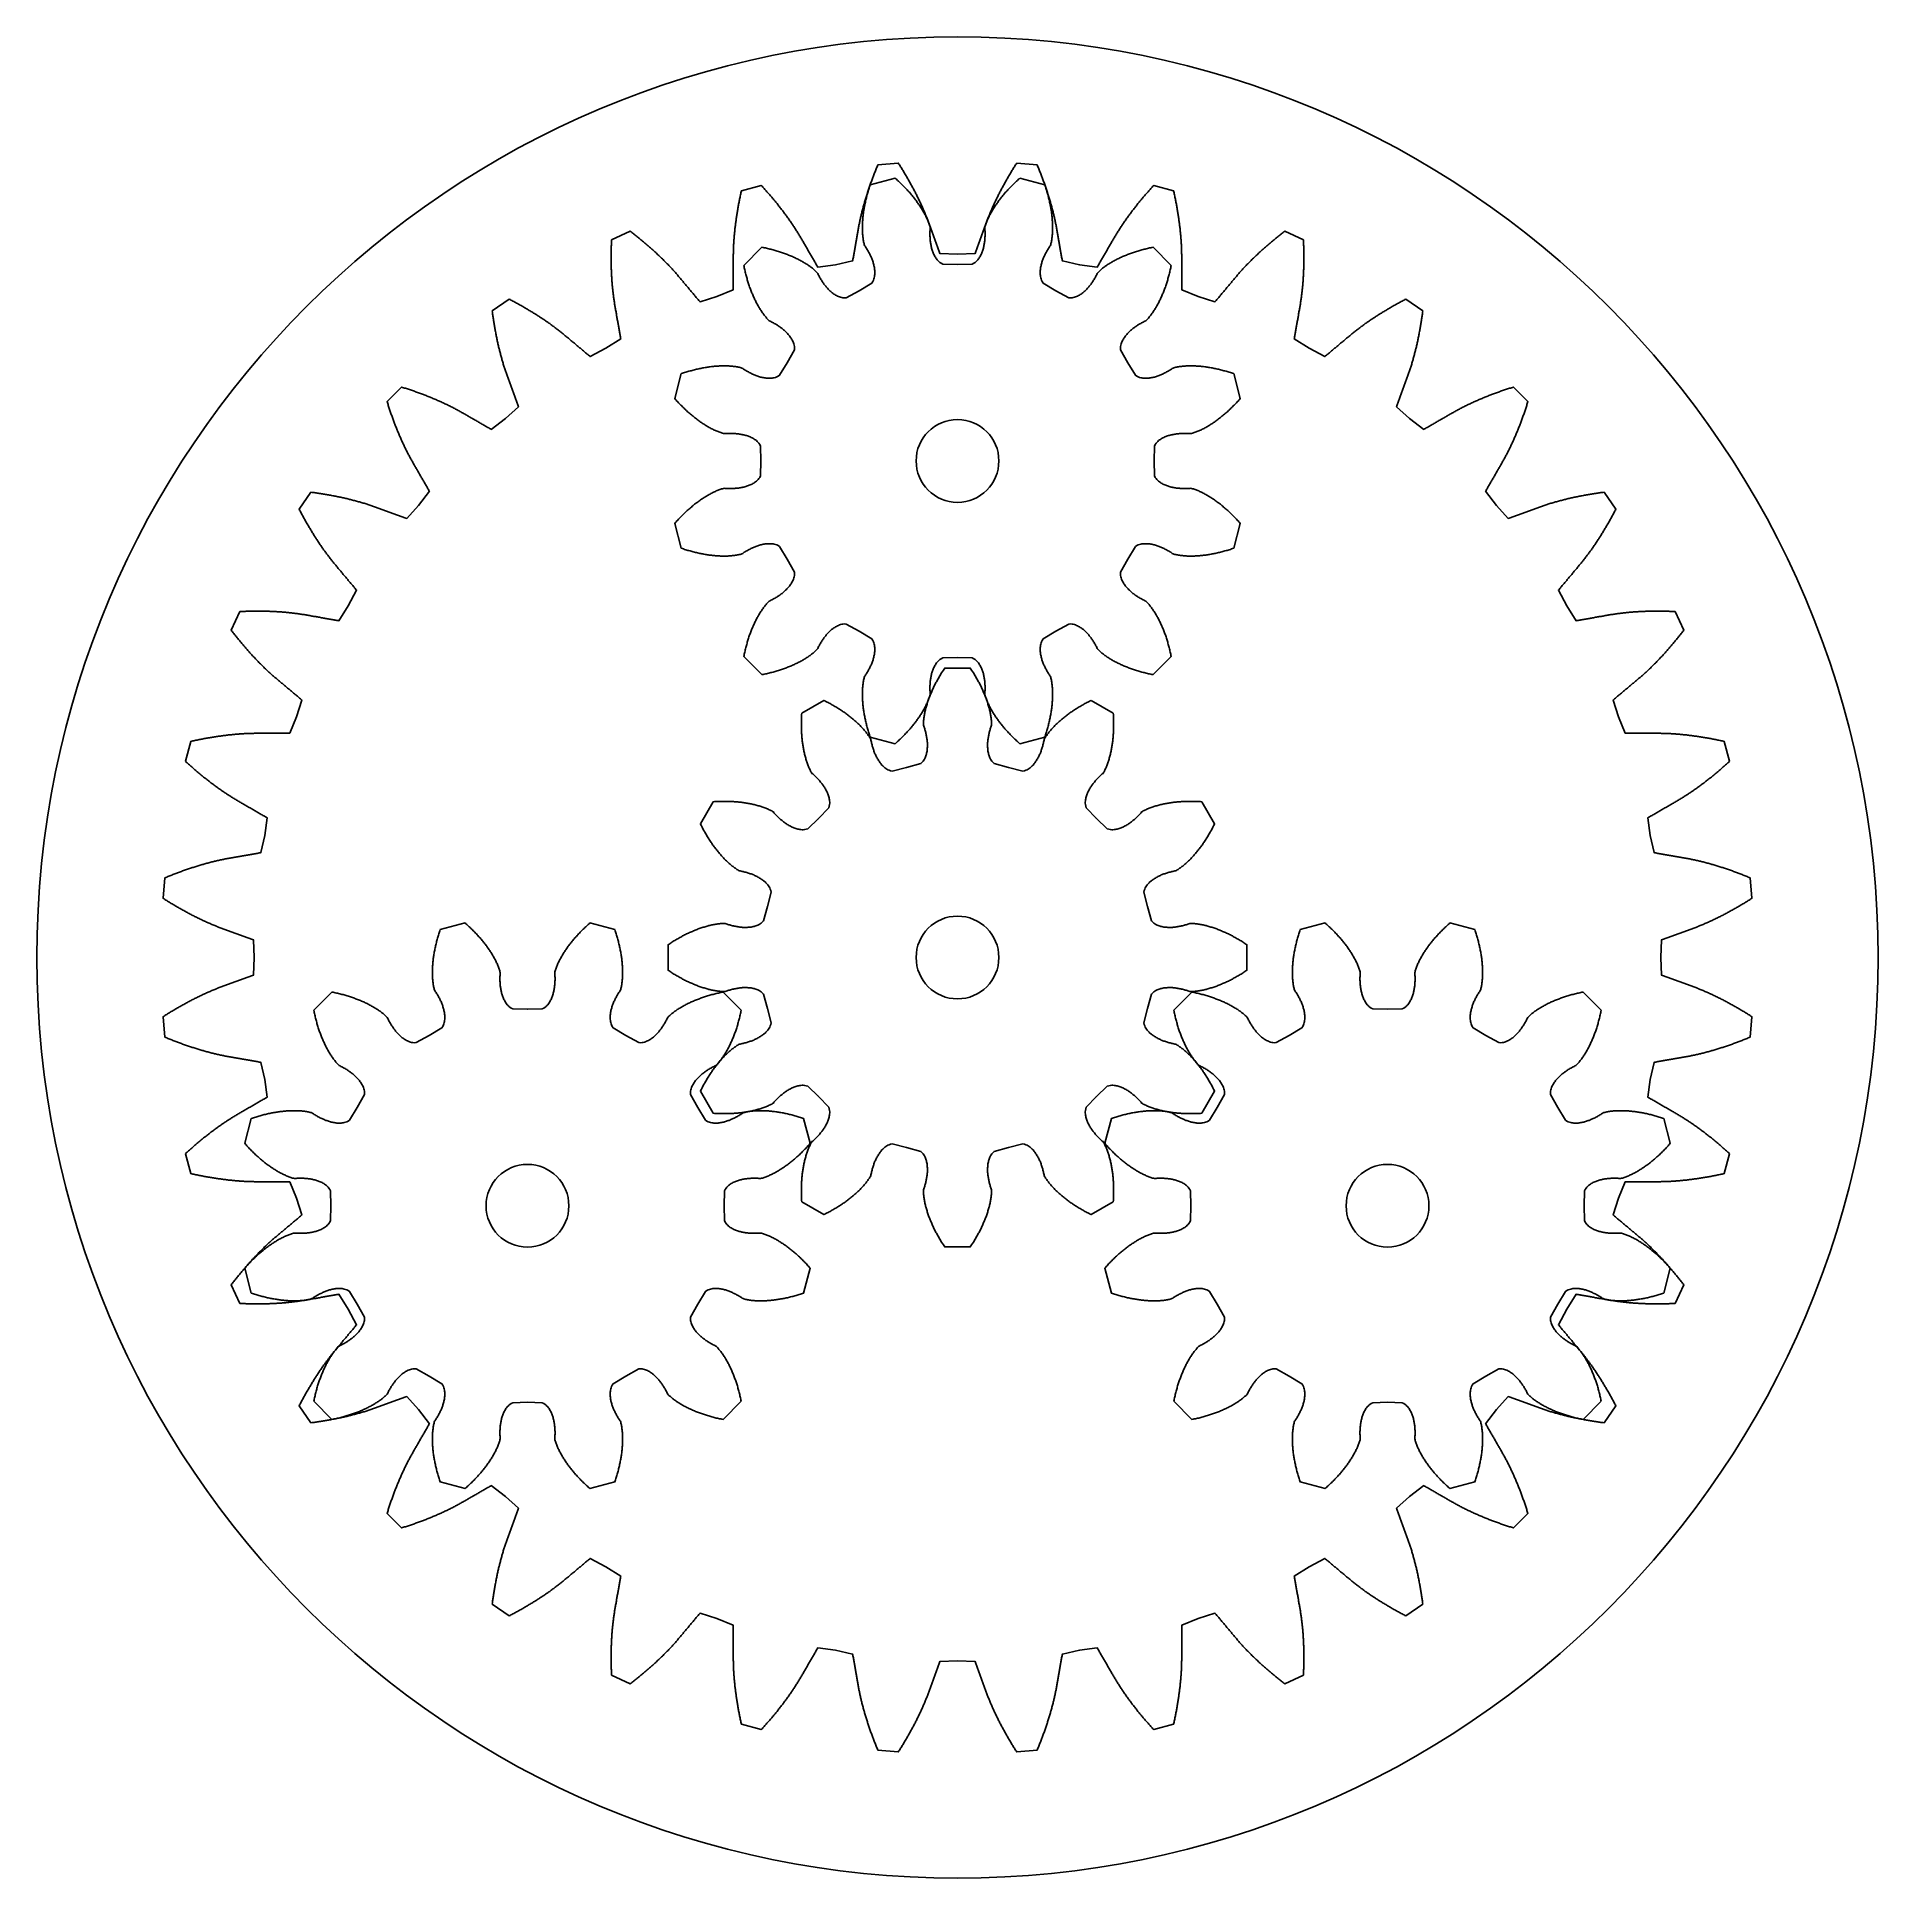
# Model space of a CAD drawing. Header units: metres. Extents: x -22.2 to 22.2, y -22.2 to 22.2.
import ezdxf

# ---------------------------------------------------------------- set-up
doc = ezdxf.new("R2010")
doc.units = ezdxf.units.M

msp = doc.modelspace()

# ---------------------------------------------------------------- linework, layer by layer
for points in [[(1.43, 19.197), (1.416, 19.175), (1.402, 19.154), (1.389, 19.132), (1.375, 19.111), (1.362, 19.089), (1.348, 19.067), (1.335, 19.046), (1.322, 19.024), (1.308, 19.003), (1.295, 18.981), (1.282, 18.959), (1.269, 18.938), (1.256, 18.916), (1.243, 18.894), (1.231, 18.872), (1.218, 18.851), (1.206, 18.829), (1.193, 18.807), (1.181, 18.785), (1.168, 18.764), (1.156, 18.742), (1.144, 18.72), (1.132, 18.698), (1.12, 18.676), (1.108, 18.655), (1.096, 18.633), (1.084, 18.611), (1.073, 18.589), (1.061, 18.567), (1.049, 18.545), (1.038, 18.523), (1.027, 18.502), (1.015, 18.48), (1.004, 18.458), (0.993, 18.436), (0.982, 18.414), (0.971, 18.392), (0.96, 18.37), (0.95, 18.348), (0.939, 18.326), (0.929, 18.304), (0.918, 18.282), (0.908, 18.26), (0.897, 18.238), (0.887, 18.216), (0.877, 18.194), (0.867, 18.172), (0.857, 18.15), (0.847, 18.128), (0.838, 18.106), (0.828, 18.084), (0.818, 18.061), (0.809, 18.039), (0.8, 18.017), (0.79, 17.995), (0.781, 17.973), (0.772, 17.951), (0.763, 17.929), (0.754, 17.907), (0.745, 17.884), (0.737, 17.862), (0.728, 17.84), (0.72, 17.818), (0.711, 17.796), (0.703, 17.774), (0.695, 17.751), (0.687, 17.729), (0.679, 17.707), (0.671, 17.685), (0.663, 17.663), (0.654, 17.64), (0.646, 17.618), (0.638, 17.596), (0.63, 17.574), (0.622, 17.551), (0.614, 17.529), (0.606, 17.507), (0.598, 17.485), (0.59, 17.463), (0.582, 17.44), (0.574, 17.418), (0.565, 17.396), (0.557, 17.374), (0.549, 17.351), (0.541, 17.329), (0.533, 17.307), (0.525, 17.285), (0.517, 17.262), (0.509, 17.24), (0.501, 17.218), (0.493, 17.195), (0.484, 17.173), (0.476, 17.151), (0.468, 17.129), (0.46, 17.106), (0.452, 17.084), (0.444, 17.062), (0.436, 17.039), (0.428, 17.017), (0, 17), (0, 17), (-0.428, 17.017), (-0.436, 17.039), (-0.444, 17.062), (-0.452, 17.084), (-0.46, 17.106), (-0.468, 17.129), (-0.476, 17.151), (-0.484, 17.173), (-0.493, 17.195), (-0.501, 17.218), (-0.509, 17.24), (-0.517, 17.262), (-0.525, 17.285), (-0.533, 17.307), (-0.541, 17.329), (-0.549, 17.351), (-0.557, 17.374), (-0.565, 17.396), (-0.574, 17.418), (-0.582, 17.44), (-0.59, 17.463), (-0.598, 17.485), (-0.606, 17.507), (-0.614, 17.529), (-0.622, 17.551), (-0.63, 17.574), (-0.638, 17.596), (-0.646, 17.618), (-0.655, 17.64), (-0.663, 17.663), (-0.671, 17.685), (-0.679, 17.707), (-0.687, 17.729), (-0.695, 17.751), (-0.703, 17.774), (-0.711, 17.796), (-0.72, 17.818), (-0.728, 17.84), (-0.737, 17.862), (-0.745, 17.884), (-0.754, 17.907), (-0.763, 17.929), (-0.772, 17.951), (-0.781, 17.973), (-0.79, 17.995), (-0.8, 18.017), (-0.809, 18.039), (-0.818, 18.061), (-0.828, 18.084), (-0.838, 18.106), (-0.847, 18.128), (-0.857, 18.15), (-0.867, 18.172), (-0.877, 18.194), (-0.887, 18.216), (-0.897, 18.238), (-0.908, 18.26), (-0.918, 18.282), (-0.929, 18.304), (-0.939, 18.326), (-0.95, 18.348), (-0.96, 18.37), (-0.971, 18.392), (-0.982, 18.414), (-0.993, 18.436), (-1.004, 18.458), (-1.015, 18.48), (-1.027, 18.502), (-1.038, 18.523), (-1.049, 18.545), (-1.061, 18.567), (-1.073, 18.589), (-1.084, 18.611), (-1.096, 18.633), (-1.108, 18.655), (-1.12, 18.676), (-1.132, 18.698), (-1.144, 18.72), (-1.156, 18.742), (-1.168, 18.764), (-1.181, 18.785), (-1.193, 18.807), (-1.206, 18.829), (-1.218, 18.851), (-1.231, 18.872), (-1.243, 18.894), (-1.256, 18.916), (-1.269, 18.938), (-1.282, 18.959), (-1.295, 18.981), (-1.308, 19.003), (-1.322, 19.024), (-1.335, 19.046), (-1.348, 19.067), (-1.362, 19.089), (-1.375, 19.111), (-1.389, 19.132), (-1.402, 19.154), (-1.416, 19.175), (-1.43, 19.197), (-1.925, 19.153), (-1.935, 19.13), (-1.945, 19.106), (-1.955, 19.083), (-1.964, 19.059), (-1.974, 19.035), (-1.983, 19.012), (-1.993, 18.988), (-2.002, 18.965), (-2.011, 18.941), (-2.02, 18.917), (-2.03, 18.894), (-2.039, 18.87), (-2.047, 18.847), (-2.056, 18.823), (-2.065, 18.799), (-2.074, 18.776), (-2.082, 18.752), (-2.091, 18.729), (-2.099, 18.705), (-2.108, 18.681), (-2.116, 18.658), (-2.124, 18.634), (-2.132, 18.611), (-2.14, 18.587), (-2.148, 18.564), (-2.156, 18.54), (-2.164, 18.516), (-2.172, 18.493), (-2.179, 18.469), (-2.187, 18.446), (-2.194, 18.422), (-2.202, 18.399), (-2.209, 18.375), (-2.216, 18.352), (-2.223, 18.328), (-2.23, 18.305), (-2.237, 18.281), (-2.244, 18.258), (-2.251, 18.234), (-2.257, 18.211), (-2.264, 18.187), (-2.271, 18.164), (-2.277, 18.14), (-2.283, 18.117), (-2.289, 18.093), (-2.296, 18.07), (-2.302, 18.046), (-2.308, 18.023), (-2.313, 17.999), (-2.319, 17.976), (-2.325, 17.953), (-2.33, 17.929), (-2.336, 17.906), (-2.341, 17.882), (-2.347, 17.859), (-2.352, 17.836), (-2.357, 17.812), (-2.362, 17.789), (-2.367, 17.766), (-2.372, 17.742), (-2.376, 17.719), (-2.381, 17.696), (-2.385, 17.672), (-2.39, 17.649), (-2.394, 17.626), (-2.398, 17.602), (-2.402, 17.579), (-2.406, 17.556), (-2.41, 17.533), (-2.415, 17.509), (-2.419, 17.486), (-2.423, 17.463), (-2.427, 17.439), (-2.431, 17.416), (-2.435, 17.393), (-2.439, 17.37), (-2.443, 17.346), (-2.447, 17.323), (-2.452, 17.3), (-2.456, 17.276), (-2.46, 17.253), (-2.464, 17.23), (-2.468, 17.206), (-2.472, 17.183), (-2.476, 17.16), (-2.48, 17.136), (-2.484, 17.113), (-2.489, 17.09), (-2.493, 17.066), (-2.497, 17.043), (-2.501, 17.02), (-2.505, 16.996), (-2.509, 16.973), (-2.513, 16.95), (-2.517, 16.926), (-2.521, 16.903), (-2.526, 16.88), (-2.53, 16.856), (-2.534, 16.833), (-2.952, 16.742), (-2.952, 16.742), (-3.376, 16.684), (-3.388, 16.705), (-3.4, 16.725), (-3.412, 16.746), (-3.424, 16.767), (-3.435, 16.787), (-3.447, 16.808), (-3.459, 16.828), (-3.471, 16.849), (-3.483, 16.869), (-3.495, 16.89), (-3.507, 16.91), (-3.518, 16.931), (-3.53, 16.951), (-3.542, 16.972), (-3.554, 16.992), (-3.566, 17.013), (-3.578, 17.033), (-3.589, 17.054), (-3.601, 17.074), (-3.613, 17.095), (-3.625, 17.115), (-3.637, 17.136), (-3.649, 17.156), (-3.66, 17.177), (-3.672, 17.197), (-3.684, 17.218), (-3.696, 17.238), (-3.708, 17.259), (-3.72, 17.279), (-3.731, 17.3), (-3.743, 17.32), (-3.755, 17.341), (-3.767, 17.361), (-3.779, 17.381), (-3.791, 17.402), (-3.803, 17.422), (-3.815, 17.443), (-3.827, 17.463), (-3.84, 17.483), (-3.852, 17.504), (-3.865, 17.524), (-3.877, 17.544), (-3.89, 17.564), (-3.903, 17.585), (-3.916, 17.605), (-3.929, 17.625), (-3.942, 17.645), (-3.955, 17.665), (-3.969, 17.685), (-3.982, 17.705), (-3.996, 17.725), (-4.009, 17.745), (-4.023, 17.765), (-4.037, 17.785), (-4.051, 17.805), (-4.065, 17.825), (-4.079, 17.845), (-4.093, 17.865), (-4.107, 17.884), (-4.121, 17.904), (-4.136, 17.924), (-4.15, 17.944), (-4.165, 17.964), (-4.179, 17.983), (-4.194, 18.003), (-4.209, 18.023), (-4.224, 18.042), (-4.239, 18.062), (-4.254, 18.081), (-4.269, 18.101), (-4.284, 18.12), (-4.3, 18.14), (-4.315, 18.159), (-4.33, 18.179), (-4.346, 18.198), (-4.361, 18.218), (-4.377, 18.237), (-4.393, 18.256), (-4.409, 18.276), (-4.425, 18.295), (-4.441, 18.314), (-4.457, 18.334), (-4.473, 18.353), (-4.489, 18.372), (-4.506, 18.391), (-4.522, 18.41), (-4.538, 18.429), (-4.555, 18.449), (-4.572, 18.468), (-4.588, 18.487), (-4.605, 18.506), (-4.622, 18.525), (-4.639, 18.544), (-4.656, 18.563), (-4.673, 18.581), (-4.69, 18.6), (-4.707, 18.619), (-4.724, 18.638), (-4.742, 18.657), (-5.222, 18.528), (-5.228, 18.503), (-5.233, 18.478), (-5.239, 18.453), (-5.244, 18.428), (-5.249, 18.403), (-5.255, 18.379), (-5.26, 18.354), (-5.265, 18.329), (-5.27, 18.304), (-5.275, 18.279), (-5.28, 18.254), (-5.284, 18.23), (-5.289, 18.205), (-5.294, 18.18), (-5.298, 18.155), (-5.303, 18.13), (-5.307, 18.106), (-5.311, 18.081), (-5.316, 18.056), (-5.32, 18.032), (-5.324, 18.007), (-5.328, 17.982), (-5.332, 17.958), (-5.335, 17.933), (-5.339, 17.909), (-5.343, 17.884), (-5.346, 17.859), (-5.35, 17.835), (-5.353, 17.81), (-5.357, 17.786), (-5.36, 17.761), (-5.363, 17.737), (-5.366, 17.712), (-5.369, 17.688), (-5.372, 17.664), (-5.375, 17.639), (-5.378, 17.615), (-5.38, 17.591), (-5.383, 17.566), (-5.385, 17.542), (-5.388, 17.518), (-5.39, 17.493), (-5.392, 17.469), (-5.394, 17.445), (-5.397, 17.421), (-5.399, 17.397), (-5.4, 17.372), (-5.402, 17.348), (-5.404, 17.324), (-5.405, 17.3), (-5.407, 17.276), (-5.408, 17.252), (-5.41, 17.228), (-5.411, 17.204), (-5.412, 17.18), (-5.413, 17.156), (-5.414, 17.132), (-5.415, 17.109), (-5.416, 17.085), (-5.416, 17.061), (-5.417, 17.037), (-5.417, 17.013), (-5.418, 16.99), (-5.418, 16.966), (-5.418, 16.942), (-5.418, 16.919), (-5.418, 16.895), (-5.418, 16.871), (-5.418, 16.848), (-5.418, 16.824), (-5.418, 16.8), (-5.418, 16.777), (-5.418, 16.753), (-5.418, 16.729), (-5.418, 16.706), (-5.418, 16.682), (-5.418, 16.658), (-5.418, 16.635), (-5.418, 16.611), (-5.418, 16.587), (-5.418, 16.564), (-5.418, 16.54), (-5.418, 16.516), (-5.418, 16.493), (-5.418, 16.469), (-5.418, 16.445), (-5.418, 16.422), (-5.418, 16.398), (-5.418, 16.374), (-5.418, 16.351), (-5.418, 16.327), (-5.418, 16.303), (-5.418, 16.279), (-5.418, 16.256), (-5.418, 16.232), (-5.418, 16.208), (-5.418, 16.185), (-5.418, 16.161), (-5.418, 16.137), (-5.814, 15.975), (-5.814, 15.975), (-6.222, 15.845), (-6.237, 15.863), (-6.253, 15.881), (-6.268, 15.899), (-6.283, 15.917), (-6.298, 15.935), (-6.314, 15.954), (-6.329, 15.972), (-6.344, 15.99), (-6.359, 16.008), (-6.375, 16.026), (-6.39, 16.044), (-6.405, 16.063), (-6.42, 16.081), (-6.435, 16.099), (-6.451, 16.117), (-6.466, 16.135), (-6.481, 16.153), (-6.496, 16.171), (-6.512, 16.19), (-6.527, 16.208), (-6.542, 16.226), (-6.557, 16.244), (-6.572, 16.262), (-6.588, 16.28), (-6.603, 16.298), (-6.618, 16.316), (-6.633, 16.335), (-6.648, 16.353), (-6.664, 16.371), (-6.679, 16.389), (-6.694, 16.407), (-6.709, 16.425), (-6.724, 16.443), (-6.74, 16.461), (-6.755, 16.479), (-6.77, 16.497), (-6.786, 16.515), (-6.802, 16.533), (-6.817, 16.551), (-6.833, 16.569), (-6.849, 16.587), (-6.865, 16.604), (-6.881, 16.622), (-6.897, 16.64), (-6.914, 16.657), (-6.93, 16.675), (-6.946, 16.692), (-6.963, 16.71), (-6.98, 16.727), (-6.996, 16.745), (-7.013, 16.762), (-7.03, 16.779), (-7.047, 16.797), (-7.064, 16.814), (-7.081, 16.831), (-7.098, 16.848), (-7.115, 16.865), (-7.133, 16.883), (-7.15, 16.9), (-7.168, 16.917), (-7.185, 16.934), (-7.203, 16.951), (-7.221, 16.967), (-7.239, 16.984), (-7.257, 17.001), (-7.275, 17.018), (-7.293, 17.035), (-7.311, 17.051), (-7.329, 17.068), (-7.347, 17.085), (-7.366, 17.101), (-7.384, 17.118), (-7.403, 17.134), (-7.421, 17.151), (-7.44, 17.167), (-7.459, 17.184), (-7.478, 17.2), (-7.496, 17.216), (-7.515, 17.233), (-7.534, 17.249), (-7.554, 17.265), (-7.573, 17.281), (-7.592, 17.297), (-7.611, 17.313), (-7.631, 17.329), (-7.65, 17.345), (-7.67, 17.361), (-7.689, 17.377), (-7.709, 17.393), (-7.729, 17.409), (-7.749, 17.425), (-7.768, 17.441), (-7.788, 17.456), (-7.808, 17.472), (-7.828, 17.488), (-7.849, 17.503), (-7.869, 17.519), (-7.889, 17.535), (-7.909, 17.55), (-8.36, 17.34), (-8.361, 17.314), (-8.362, 17.289), (-8.363, 17.263), (-8.364, 17.238), (-8.365, 17.212), (-8.366, 17.187), (-8.367, 17.162), (-8.368, 17.136), (-8.368, 17.111), (-8.369, 17.086), (-8.369, 17.06), (-8.37, 17.035), (-8.37, 17.01), (-8.37, 16.985), (-8.37, 16.959), (-8.37, 16.934), (-8.37, 16.909), (-8.37, 16.884), (-8.37, 16.859), (-8.37, 16.834), (-8.37, 16.809), (-8.369, 16.784), (-8.369, 16.759), (-8.368, 16.734), (-8.368, 16.709), (-8.367, 16.684), (-8.367, 16.66), (-8.366, 16.635), (-8.365, 16.61), (-8.364, 16.585), (-8.363, 16.561), (-8.362, 16.536), (-8.36, 16.512), (-8.359, 16.487), (-8.358, 16.462), (-8.356, 16.438), (-8.355, 16.413), (-8.353, 16.389), (-8.351, 16.365), (-8.35, 16.34), (-8.348, 16.316), (-8.346, 16.292), (-8.344, 16.267), (-8.342, 16.243), (-8.34, 16.219), (-8.337, 16.195), (-8.335, 16.171), (-8.333, 16.147), (-8.33, 16.123), (-8.327, 16.099), (-8.325, 16.075), (-8.322, 16.051), (-8.319, 16.027), (-8.316, 16.003), (-8.313, 15.979), (-8.31, 15.956), (-8.307, 15.932), (-8.304, 15.908), (-8.3, 15.885), (-8.297, 15.861), (-8.293, 15.838), (-8.289, 15.814), (-8.286, 15.791), (-8.282, 15.767), (-8.278, 15.744), (-8.274, 15.721), (-8.27, 15.697), (-8.266, 15.674), (-8.262, 15.651), (-8.257, 15.628), (-8.253, 15.604), (-8.249, 15.581), (-8.245, 15.558), (-8.241, 15.534), (-8.237, 15.511), (-8.233, 15.488), (-8.229, 15.465), (-8.225, 15.441), (-8.221, 15.418), (-8.216, 15.395), (-8.212, 15.371), (-8.208, 15.348), (-8.204, 15.325), (-8.2, 15.301), (-8.196, 15.278), (-8.192, 15.255), (-8.188, 15.231), (-8.183, 15.208), (-8.179, 15.185), (-8.175, 15.161), (-8.171, 15.138), (-8.167, 15.115), (-8.163, 15.091), (-8.159, 15.068), (-8.155, 15.045), (-8.151, 15.021), (-8.146, 14.998), (-8.142, 14.974), (-8.138, 14.951), (-8.5, 14.722), (-8.5, 14.722), (-8.879, 14.523), (-8.897, 14.539), (-8.915, 14.554), (-8.933, 14.569), (-8.952, 14.584), (-8.97, 14.6), (-8.988, 14.615), (-9.006, 14.63), (-9.024, 14.645), (-9.042, 14.661), (-9.061, 14.676), (-9.079, 14.691), (-9.097, 14.706), (-9.115, 14.722), (-9.133, 14.737), (-9.151, 14.752), (-9.169, 14.767), (-9.188, 14.782), (-9.206, 14.798), (-9.224, 14.813), (-9.242, 14.828), (-9.26, 14.843), (-9.278, 14.859), (-9.296, 14.874), (-9.315, 14.889), (-9.333, 14.904), (-9.351, 14.919), (-9.369, 14.935), (-9.387, 14.95), (-9.405, 14.965), (-9.423, 14.98), (-9.441, 14.995), (-9.459, 15.011), (-9.478, 15.026), (-9.496, 15.041), (-9.514, 15.056), (-9.532, 15.071), (-9.551, 15.086), (-9.569, 15.101), (-9.588, 15.116), (-9.606, 15.131), (-9.625, 15.145), (-9.644, 15.16), (-9.663, 15.175), (-9.682, 15.189), (-9.701, 15.204), (-9.72, 15.218), (-9.739, 15.233), (-9.759, 15.247), (-9.778, 15.261), (-9.798, 15.275), (-9.817, 15.29), (-9.837, 15.304), (-9.856, 15.318), (-9.876, 15.332), (-9.896, 15.346), (-9.916, 15.36), (-9.936, 15.374), (-9.956, 15.387), (-9.976, 15.401), (-9.996, 15.415), (-10.017, 15.429), (-10.037, 15.442), (-10.058, 15.456), (-10.078, 15.469), (-10.099, 15.483), (-10.119, 15.496), (-10.14, 15.509), (-10.161, 15.523), (-10.182, 15.536), (-10.202, 15.549), (-10.223, 15.562), (-10.244, 15.575), (-10.266, 15.588), (-10.287, 15.601), (-10.308, 15.614), (-10.329, 15.627), (-10.351, 15.64), (-10.372, 15.653), (-10.394, 15.666), (-10.415, 15.678), (-10.437, 15.691), (-10.458, 15.704), (-10.48, 15.716), (-10.502, 15.729), (-10.524, 15.741), (-10.546, 15.753), (-10.568, 15.766), (-10.59, 15.778), (-10.612, 15.79), (-10.634, 15.802), (-10.657, 15.815), (-10.679, 15.827), (-10.701, 15.839), (-10.724, 15.851), (-10.746, 15.863), (-10.769, 15.875), (-10.791, 15.886), (-10.814, 15.898), (-10.837, 15.91), (-11.244, 15.625), (-11.241, 15.599), (-11.237, 15.574), (-11.234, 15.549), (-11.231, 15.523), (-11.227, 15.498), (-11.224, 15.473), (-11.22, 15.448), (-11.216, 15.423), (-11.212, 15.398), (-11.208, 15.373), (-11.205, 15.348), (-11.201, 15.323), (-11.196, 15.298), (-11.192, 15.273), (-11.188, 15.248), (-11.184, 15.223), (-11.18, 15.199), (-11.175, 15.174), (-11.171, 15.149), (-11.166, 15.125), (-11.161, 15.1), (-11.157, 15.076), (-11.152, 15.051), (-11.147, 15.027), (-11.142, 15.002), (-11.137, 14.978), (-11.132, 14.954), (-11.127, 14.929), (-11.122, 14.905), (-11.117, 14.881), (-11.111, 14.857), (-11.106, 14.833), (-11.101, 14.809), (-11.095, 14.785), (-11.089, 14.761), (-11.084, 14.737), (-11.078, 14.713), (-11.072, 14.69), (-11.066, 14.666), (-11.06, 14.642), (-11.054, 14.618), (-11.048, 14.595), (-11.042, 14.571), (-11.036, 14.548), (-11.029, 14.524), (-11.023, 14.501), (-11.016, 14.478), (-11.01, 14.454), (-11.003, 14.431), (-10.996, 14.408), (-10.99, 14.385), (-10.983, 14.362), (-10.976, 14.339), (-10.969, 14.316), (-10.962, 14.293), (-10.954, 14.27), (-10.947, 14.247), (-10.94, 14.225), (-10.932, 14.202), (-10.925, 14.179), (-10.917, 14.157), (-10.91, 14.134), (-10.902, 14.112), (-10.894, 14.09), (-10.886, 14.067), (-10.878, 14.045), (-10.87, 14.023), (-10.862, 14.001), (-10.854, 13.978), (-10.846, 13.956), (-10.838, 13.934), (-10.83, 13.912), (-10.821, 13.89), (-10.813, 13.867), (-10.805, 13.845), (-10.797, 13.823), (-10.789, 13.801), (-10.781, 13.778), (-10.773, 13.756), (-10.765, 13.734), (-10.757, 13.712), (-10.749, 13.689), (-10.741, 13.667), (-10.732, 13.645), (-10.724, 13.623), (-10.716, 13.6), (-10.708, 13.578), (-10.7, 13.556), (-10.692, 13.534), (-10.684, 13.511), (-10.676, 13.489), (-10.668, 13.467), (-10.659, 13.445), (-10.651, 13.422), (-10.643, 13.4), (-10.635, 13.378), (-10.627, 13.355), (-10.619, 13.333), (-10.611, 13.311), (-10.927, 13.023), (-10.927, 13.023), (-11.266, 12.761), (-11.287, 12.773), (-11.307, 12.785), (-11.328, 12.797), (-11.348, 12.808), (-11.369, 12.82), (-11.389, 12.832), (-11.41, 12.844), (-11.43, 12.856), (-11.451, 12.868), (-11.471, 12.88), (-11.492, 12.891), (-11.512, 12.903), (-11.533, 12.915), (-11.553, 12.927), (-11.574, 12.939), (-11.594, 12.951), (-11.615, 12.962), (-11.636, 12.974), (-11.656, 12.986), (-11.677, 12.998), (-11.697, 13.01), (-11.717, 13.022), (-11.738, 13.033), (-11.758, 13.045), (-11.779, 13.057), (-11.799, 13.069), (-11.82, 13.081), (-11.84, 13.093), (-11.861, 13.104), (-11.881, 13.116), (-11.902, 13.128), (-11.922, 13.14), (-11.943, 13.152), (-11.963, 13.163), (-11.984, 13.175), (-12.004, 13.187), (-12.025, 13.198), (-12.046, 13.21), (-12.067, 13.221), (-12.088, 13.232), (-12.109, 13.244), (-12.13, 13.255), (-12.151, 13.266), (-12.172, 13.277), (-12.194, 13.288), (-12.215, 13.299), (-12.237, 13.31), (-12.258, 13.321), (-12.28, 13.331), (-12.301, 13.342), (-12.323, 13.353), (-12.345, 13.363), (-12.367, 13.374), (-12.389, 13.384), (-12.411, 13.394), (-12.433, 13.405), (-12.455, 13.415), (-12.477, 13.425), (-12.499, 13.435), (-12.521, 13.445), (-12.544, 13.455), (-12.566, 13.465), (-12.589, 13.474), (-12.611, 13.484), (-12.634, 13.494), (-12.656, 13.504), (-12.679, 13.513), (-12.702, 13.523), (-12.725, 13.532), (-12.748, 13.541), (-12.77, 13.551), (-12.793, 13.56), (-12.817, 13.569), (-12.84, 13.578), (-12.863, 13.587), (-12.886, 13.596), (-12.909, 13.605), (-12.933, 13.614), (-12.956, 13.623), (-12.979, 13.632), (-13.003, 13.64), (-13.027, 13.649), (-13.05, 13.657), (-13.074, 13.666), (-13.097, 13.674), (-13.121, 13.683), (-13.145, 13.691), (-13.169, 13.699), (-13.193, 13.708), (-13.217, 13.716), (-13.241, 13.724), (-13.265, 13.732), (-13.289, 13.74), (-13.313, 13.748), (-13.337, 13.756), (-13.362, 13.763), (-13.386, 13.771), (-13.41, 13.779), (-13.435, 13.786), (-13.786, 13.435), (-13.779, 13.41), (-13.771, 13.386), (-13.763, 13.362), (-13.756, 13.337), (-13.748, 13.313), (-13.74, 13.289), (-13.732, 13.265), (-13.724, 13.241), (-13.716, 13.217), (-13.708, 13.193), (-13.699, 13.169), (-13.691, 13.145), (-13.683, 13.121), (-13.674, 13.097), (-13.666, 13.074), (-13.657, 13.05), (-13.649, 13.026), (-13.64, 13.003), (-13.632, 12.979), (-13.623, 12.956), (-13.614, 12.933), (-13.605, 12.909), (-13.596, 12.886), (-13.587, 12.863), (-13.578, 12.84), (-13.569, 12.817), (-13.56, 12.793), (-13.551, 12.77), (-13.541, 12.748), (-13.532, 12.725), (-13.523, 12.702), (-13.513, 12.679), (-13.504, 12.656), (-13.494, 12.634), (-13.484, 12.611), (-13.474, 12.589), (-13.465, 12.566), (-13.455, 12.544), (-13.445, 12.521), (-13.435, 12.499), (-13.425, 12.477), (-13.415, 12.455), (-13.405, 12.433), (-13.394, 12.411), (-13.384, 12.389), (-13.374, 12.367), (-13.363, 12.345), (-13.353, 12.323), (-13.342, 12.301), (-13.331, 12.28), (-13.321, 12.258), (-13.31, 12.237), (-13.299, 12.215), (-13.288, 12.194), (-13.277, 12.172), (-13.266, 12.151), (-13.255, 12.13), (-13.244, 12.109), (-13.232, 12.088), (-13.221, 12.067), (-13.21, 12.046), (-13.198, 12.025), (-13.187, 12.004), (-13.175, 11.984), (-13.163, 11.963), (-13.152, 11.943), (-13.14, 11.922), (-13.128, 11.902), (-13.116, 11.881), (-13.104, 11.861), (-13.093, 11.84), (-13.081, 11.82), (-13.069, 11.799), (-13.057, 11.779), (-13.045, 11.758), (-13.033, 11.738), (-13.022, 11.717), (-13.01, 11.697), (-12.998, 11.677), (-12.986, 11.656), (-12.974, 11.636), (-12.962, 11.615), (-12.951, 11.594), (-12.939, 11.574), (-12.927, 11.553), (-12.915, 11.533), (-12.903, 11.512), (-12.891, 11.492), (-12.88, 11.471), (-12.868, 11.451), (-12.856, 11.43), (-12.844, 11.41), (-12.832, 11.389), (-12.82, 11.369), (-12.808, 11.348), (-12.797, 11.328), (-12.785, 11.307), (-12.773, 11.287), (-12.761, 11.266), (-13.023, 10.927), (-13.023, 10.927), (-13.311, 10.611), (-13.333, 10.619), (-13.355, 10.627), (-13.378, 10.635), (-13.4, 10.643), (-13.422, 10.651), (-13.445, 10.659), (-13.467, 10.668), (-13.489, 10.676), (-13.511, 10.684), (-13.534, 10.692), (-13.556, 10.7), (-13.578, 10.708), (-13.6, 10.716), (-13.623, 10.724), (-13.645, 10.732), (-13.667, 10.741), (-13.689, 10.749), (-13.712, 10.757), (-13.734, 10.765), (-13.756, 10.773), (-13.778, 10.781), (-13.801, 10.789), (-13.823, 10.797), (-13.845, 10.805), (-13.867, 10.813), (-13.89, 10.821), (-13.912, 10.83), (-13.934, 10.838), (-13.956, 10.846), (-13.978, 10.854), (-14.001, 10.862), (-14.023, 10.87), (-14.045, 10.878), (-14.067, 10.886), (-14.09, 10.894), (-14.112, 10.902), (-14.134, 10.91), (-14.157, 10.917), (-14.179, 10.925), (-14.202, 10.932), (-14.225, 10.94), (-14.247, 10.947), (-14.27, 10.954), (-14.293, 10.962), (-14.316, 10.969), (-14.339, 10.976), (-14.362, 10.983), (-14.385, 10.99), (-14.408, 10.996), (-14.431, 11.003), (-14.454, 11.01), (-14.478, 11.016), (-14.501, 11.023), (-14.524, 11.029), (-14.548, 11.036), (-14.571, 11.042), (-14.595, 11.048), (-14.618, 11.054), (-14.642, 11.06), (-14.666, 11.066), (-14.69, 11.072), (-14.713, 11.078), (-14.737, 11.084), (-14.761, 11.089), (-14.785, 11.095), (-14.809, 11.101), (-14.833, 11.106), (-14.857, 11.111), (-14.881, 11.117), (-14.905, 11.122), (-14.929, 11.127), (-14.954, 11.132), (-14.978, 11.137), (-15.002, 11.142), (-15.027, 11.147), (-15.051, 11.152), (-15.076, 11.157), (-15.1, 11.161), (-15.125, 11.166), (-15.149, 11.171), (-15.174, 11.175), (-15.199, 11.18), (-15.223, 11.184), (-15.248, 11.188), (-15.273, 11.192), (-15.298, 11.196), (-15.323, 11.201), (-15.348, 11.205), (-15.373, 11.208), (-15.398, 11.212), (-15.423, 11.216), (-15.448, 11.22), (-15.473, 11.223), (-15.498, 11.227), (-15.523, 11.231), (-15.549, 11.234), (-15.574, 11.237), (-15.599, 11.241), (-15.625, 11.244), (-15.91, 10.837), (-15.898, 10.814), (-15.886, 10.791), (-15.875, 10.769), (-15.863, 10.746), (-15.851, 10.724), (-15.839, 10.701), (-15.827, 10.679), (-15.815, 10.657), (-15.802, 10.634), (-15.79, 10.612), (-15.778, 10.59), (-15.766, 10.568), (-15.753, 10.546), (-15.741, 10.524), (-15.729, 10.502), (-15.716, 10.48), (-15.704, 10.458), (-15.691, 10.437), (-15.678, 10.415), (-15.666, 10.394), (-15.653, 10.372), (-15.64, 10.351), (-15.627, 10.329), (-15.614, 10.308), (-15.601, 10.287), (-15.588, 10.266), (-15.575, 10.244), (-15.562, 10.223), (-15.549, 10.202), (-15.536, 10.182), (-15.523, 10.161), (-15.509, 10.14), (-15.496, 10.119), (-15.483, 10.099), (-15.469, 10.078), (-15.456, 10.058), (-15.442, 10.037), (-15.429, 10.017), (-15.415, 9.996), (-15.401, 9.976), (-15.387, 9.956), (-15.374, 9.936), (-15.36, 9.916), (-15.346, 9.896), (-15.332, 9.876), (-15.318, 9.856), (-15.304, 9.837), (-15.29, 9.817), (-15.275, 9.798), (-15.261, 9.778), (-15.247, 9.759), (-15.233, 9.739), (-15.218, 9.72), (-15.204, 9.701), (-15.189, 9.682), (-15.175, 9.663), (-15.16, 9.644), (-15.145, 9.625), (-15.131, 9.606), (-15.116, 9.588), (-15.101, 9.569), (-15.086, 9.551), (-15.071, 9.532), (-15.056, 9.514), (-15.041, 9.496), (-15.026, 9.478), (-15.011, 9.459), (-14.995, 9.441), (-14.98, 9.423), (-14.965, 9.405), (-14.95, 9.387), (-14.935, 9.369), (-14.919, 9.351), (-14.904, 9.333), (-14.889, 9.315), (-14.874, 9.296), (-14.859, 9.278), (-14.843, 9.26), (-14.828, 9.242), (-14.813, 9.224), (-14.798, 9.206), (-14.782, 9.188), (-14.767, 9.169), (-14.752, 9.151), (-14.737, 9.133), (-14.722, 9.115), (-14.706, 9.097), (-14.691, 9.079), (-14.676, 9.061), (-14.661, 9.042), (-14.645, 9.024), (-14.63, 9.006), (-14.615, 8.988), (-14.6, 8.97), (-14.584, 8.952), (-14.569, 8.933), (-14.554, 8.915), (-14.539, 8.897), (-14.523, 8.879), (-14.722, 8.5), (-14.722, 8.5), (-14.951, 8.138), (-14.974, 8.142), (-14.998, 8.146), (-15.021, 8.151), (-15.045, 8.155), (-15.068, 8.159), (-15.091, 8.163), (-15.115, 8.167), (-15.138, 8.171), (-15.161, 8.175), (-15.185, 8.179), (-15.208, 8.183), (-15.231, 8.188), (-15.255, 8.192), (-15.278, 8.196), (-15.301, 8.2), (-15.325, 8.204), (-15.348, 8.208), (-15.371, 8.212), (-15.395, 8.216), (-15.418, 8.221), (-15.441, 8.225), (-15.465, 8.229), (-15.488, 8.233), (-15.511, 8.237), (-15.534, 8.241), (-15.558, 8.245), (-15.581, 8.249), (-15.604, 8.253), (-15.628, 8.257), (-15.651, 8.262), (-15.674, 8.266), (-15.697, 8.27), (-15.721, 8.274), (-15.744, 8.278), (-15.767, 8.282), (-15.791, 8.286), (-15.814, 8.289), (-15.838, 8.293), (-15.861, 8.297), (-15.885, 8.3), (-15.908, 8.304), (-15.932, 8.307), (-15.956, 8.31), (-15.979, 8.313), (-16.003, 8.316), (-16.027, 8.319), (-16.051, 8.322), (-16.075, 8.325), (-16.099, 8.327), (-16.123, 8.33), (-16.147, 8.333), (-16.171, 8.335), (-16.195, 8.337), (-16.219, 8.34), (-16.243, 8.342), (-16.267, 8.344), (-16.292, 8.346), (-16.316, 8.348), (-16.34, 8.35), (-16.365, 8.351), (-16.389, 8.353), (-16.413, 8.355), (-16.438, 8.356), (-16.462, 8.358), (-16.487, 8.359), (-16.512, 8.36), (-16.536, 8.362), (-16.561, 8.363), (-16.585, 8.364), (-16.61, 8.365), (-16.635, 8.366), (-16.66, 8.366), (-16.684, 8.367), (-16.709, 8.368), (-16.734, 8.368), (-16.759, 8.369), (-16.784, 8.369), (-16.809, 8.37), (-16.834, 8.37), (-16.859, 8.37), (-16.884, 8.37), (-16.909, 8.37), (-16.934, 8.37), (-16.959, 8.37), (-16.985, 8.37), (-17.01, 8.37), (-17.035, 8.37), (-17.06, 8.369), (-17.086, 8.369), (-17.111, 8.368), (-17.136, 8.368), (-17.162, 8.367), (-17.187, 8.366), (-17.212, 8.365), (-17.238, 8.364), (-17.263, 8.363), (-17.289, 8.362), (-17.314, 8.361), (-17.34, 8.36), (-17.55, 7.909), (-17.535, 7.889), (-17.519, 7.869), (-17.503, 7.849), (-17.488, 7.828), (-17.472, 7.808), (-17.456, 7.788), (-17.441, 7.768), (-17.425, 7.748), (-17.409, 7.729), (-17.393, 7.709), (-17.377, 7.689), (-17.361, 7.67), (-17.345, 7.65), (-17.329, 7.631), (-17.313, 7.611), (-17.297, 7.592), (-17.281, 7.573), (-17.265, 7.554), (-17.249, 7.534), (-17.233, 7.515), (-17.216, 7.496), (-17.2, 7.478), (-17.184, 7.459), (-17.167, 7.44), (-17.151, 7.421), (-17.134, 7.403), (-17.118, 7.384), (-17.101, 7.366), (-17.085, 7.347), (-17.068, 7.329), (-17.051, 7.311), (-17.035, 7.293), (-17.018, 7.275), (-17.001, 7.257), (-16.984, 7.239), (-16.967, 7.221), (-16.951, 7.203), (-16.934, 7.185), (-16.917, 7.168), (-16.9, 7.15), (-16.883, 7.133), (-16.865, 7.115), (-16.848, 7.098), (-16.831, 7.081), (-16.814, 7.064), (-16.797, 7.047), (-16.779, 7.03), (-16.762, 7.013), (-16.745, 6.996), (-16.727, 6.98), (-16.71, 6.963), (-16.692, 6.946), (-16.675, 6.93), (-16.657, 6.914), (-16.64, 6.897), (-16.622, 6.881), (-16.604, 6.865), (-16.587, 6.849), (-16.569, 6.833), (-16.551, 6.817), (-16.533, 6.802), (-16.515, 6.786), (-16.497, 6.77), (-16.479, 6.755), (-16.461, 6.74), (-16.443, 6.724), (-16.425, 6.709), (-16.407, 6.694), (-16.389, 6.679), (-16.371, 6.664), (-16.353, 6.648), (-16.335, 6.633), (-16.316, 6.618), (-16.298, 6.603), (-16.28, 6.588), (-16.262, 6.572), (-16.244, 6.557), (-16.226, 6.542), (-16.208, 6.527), (-16.19, 6.512), (-16.171, 6.496), (-16.153, 6.481), (-16.135, 6.466), (-16.117, 6.451), (-16.099, 6.435), (-16.081, 6.42), (-16.063, 6.405), (-16.044, 6.39), (-16.026, 6.375), (-16.008, 6.359), (-15.99, 6.344), (-15.972, 6.329), (-15.954, 6.314), (-15.935, 6.298), (-15.917, 6.283), (-15.899, 6.268), (-15.881, 6.253), (-15.863, 6.237), (-15.845, 6.222), (-15.975, 5.814), (-15.975, 5.814), (-16.137, 5.418), (-16.161, 5.418), (-16.185, 5.418), (-16.208, 5.418), (-16.232, 5.418), (-16.256, 5.418), (-16.279, 5.418), (-16.303, 5.418), (-16.327, 5.418), (-16.351, 5.418), (-16.374, 5.418), (-16.398, 5.418), (-16.422, 5.418), (-16.445, 5.418), (-16.469, 5.418), (-16.493, 5.418), (-16.516, 5.418), (-16.54, 5.418), (-16.564, 5.418), (-16.587, 5.418), (-16.611, 5.418), (-16.635, 5.418), (-16.658, 5.418), (-16.682, 5.418), (-16.706, 5.418), (-16.729, 5.418), (-16.753, 5.418), (-16.777, 5.418), (-16.8, 5.418), (-16.824, 5.418), (-16.848, 5.418), (-16.871, 5.418), (-16.895, 5.418), (-16.919, 5.418), (-16.942, 5.418), (-16.966, 5.418), (-16.99, 5.418), (-17.013, 5.417), (-17.037, 5.417), (-17.061, 5.416), (-17.085, 5.416), (-17.109, 5.415), (-17.132, 5.414), (-17.156, 5.413), (-17.18, 5.412), (-17.204, 5.411), (-17.228, 5.41), (-17.252, 5.408), (-17.276, 5.407), (-17.3, 5.405), (-17.324, 5.404), (-17.348, 5.402), (-17.372, 5.4), (-17.397, 5.399), (-17.421, 5.397), (-17.445, 5.394), (-17.469, 5.392), (-17.493, 5.39), (-17.518, 5.388), (-17.542, 5.385), (-17.566, 5.383), (-17.591, 5.38), (-17.615, 5.378), (-17.639, 5.375), (-17.664, 5.372), (-17.688, 5.369), (-17.712, 5.366), (-17.737, 5.363), (-17.761, 5.36), (-17.786, 5.357), (-17.81, 5.353), (-17.835, 5.35), (-17.859, 5.346), (-17.884, 5.343), (-17.909, 5.339), (-17.933, 5.335), (-17.958, 5.332), (-17.982, 5.328), (-18.007, 5.324), (-18.032, 5.32), (-18.056, 5.316), (-18.081, 5.311), (-18.106, 5.307), (-18.13, 5.303), (-18.155, 5.298), (-18.18, 5.294), (-18.205, 5.289), (-18.23, 5.284), (-18.254, 5.28), (-18.279, 5.275), (-18.304, 5.27), (-18.329, 5.265), (-18.354, 5.26), (-18.379, 5.255), (-18.404, 5.249), (-18.428, 5.244), (-18.453, 5.239), (-18.478, 5.233), (-18.503, 5.228), (-18.528, 5.222), (-18.657, 4.742), (-18.638, 4.724), (-18.619, 4.707), (-18.6, 4.69), (-18.581, 4.673), (-18.563, 4.656), (-18.544, 4.639), (-18.525, 4.622), (-18.506, 4.605), (-18.487, 4.588), (-18.468, 4.572), (-18.449, 4.555), (-18.429, 4.538), (-18.41, 4.522), (-18.391, 4.506), (-18.372, 4.489), (-18.353, 4.473), (-18.334, 4.457), (-18.314, 4.441), (-18.295, 4.425), (-18.276, 4.409), (-18.256, 4.393), (-18.237, 4.377), (-18.218, 4.361), (-18.198, 4.346), (-18.179, 4.33), (-18.159, 4.315), (-18.14, 4.3), (-18.12, 4.284), (-18.101, 4.269), (-18.081, 4.254), (-18.062, 4.239), (-18.042, 4.224), (-18.023, 4.209), (-18.003, 4.194), (-17.983, 4.179), (-17.964, 4.165), (-17.944, 4.15), (-17.924, 4.136), (-17.904, 4.121), (-17.884, 4.107), (-17.865, 4.093), (-17.845, 4.079), (-17.825, 4.065), (-17.805, 4.051), (-17.785, 4.037), (-17.765, 4.023), (-17.745, 4.009), (-17.725, 3.996), (-17.705, 3.982), (-17.685, 3.969), (-17.665, 3.955), (-17.645, 3.942), (-17.625, 3.929), (-17.605, 3.916), (-17.585, 3.903), (-17.564, 3.89), (-17.544, 3.877), (-17.524, 3.865), (-17.504, 3.852), (-17.483, 3.84), (-17.463, 3.827), (-17.443, 3.815), (-17.422, 3.803), (-17.402, 3.791), (-17.381, 3.779), (-17.361, 3.767), (-17.341, 3.755), (-17.32, 3.743), (-17.3, 3.731), (-17.279, 3.72), (-17.259, 3.708), (-17.238, 3.696), (-17.218, 3.684), (-17.197, 3.672), (-17.177, 3.66), (-17.156, 3.649), (-17.136, 3.637), (-17.115, 3.625), (-17.095, 3.613), (-17.074, 3.601), (-17.054, 3.589), (-17.033, 3.578), (-17.013, 3.566), (-16.992, 3.554), (-16.972, 3.542), (-16.951, 3.53), (-16.931, 3.518), (-16.91, 3.507), (-16.89, 3.495), (-16.869, 3.483), (-16.849, 3.471), (-16.828, 3.459), (-16.808, 3.447), (-16.787, 3.435), (-16.767, 3.424), (-16.746, 3.412), (-16.725, 3.4), (-16.705, 3.388), (-16.684, 3.376), (-16.742, 2.952), (-16.742, 2.952), (-16.833, 2.534), (-16.856, 2.53), (-16.88, 2.526), (-16.903, 2.521), (-16.926, 2.517), (-16.95, 2.513), (-16.973, 2.509), (-16.996, 2.505), (-17.02, 2.501), (-17.043, 2.497), (-17.066, 2.493), (-17.09, 2.489), (-17.113, 2.484), (-17.136, 2.48), (-17.16, 2.476), (-17.183, 2.472), (-17.206, 2.468), (-17.23, 2.464), (-17.253, 2.46), (-17.276, 2.456), (-17.3, 2.452), (-17.323, 2.447), (-17.346, 2.443), (-17.37, 2.439), (-17.393, 2.435), (-17.416, 2.431), (-17.439, 2.427), (-17.463, 2.423), (-17.486, 2.419), (-17.509, 2.415), (-17.533, 2.41), (-17.556, 2.406), (-17.579, 2.402), (-17.602, 2.398), (-17.626, 2.394), (-17.649, 2.39), (-17.672, 2.385), (-17.696, 2.381), (-17.719, 2.376), (-17.742, 2.372), (-17.766, 2.367), (-17.789, 2.362), (-17.812, 2.357), (-17.836, 2.352), (-17.859, 2.347), (-17.882, 2.341), (-17.906, 2.336), (-17.929, 2.33), (-17.953, 2.325), (-17.976, 2.319), (-17.999, 2.313), (-18.023, 2.308), (-18.046, 2.302), (-18.07, 2.296), (-18.093, 2.289), (-18.117, 2.283), (-18.14, 2.277), (-18.164, 2.271), (-18.187, 2.264), (-18.211, 2.257), (-18.234, 2.251), (-18.258, 2.244), (-18.281, 2.237), (-18.305, 2.23), (-18.328, 2.223), (-18.352, 2.216), (-18.375, 2.209), (-18.399, 2.202), (-18.422, 2.194), (-18.446, 2.187), (-18.469, 2.179), (-18.493, 2.172), (-18.516, 2.164), (-18.54, 2.156), (-18.564, 2.148), (-18.587, 2.14), (-18.611, 2.132), (-18.634, 2.124), (-18.658, 2.116), (-18.681, 2.108), (-18.705, 2.099), (-18.729, 2.091), (-18.752, 2.082), (-18.776, 2.074), (-18.799, 2.065), (-18.823, 2.056), (-18.847, 2.047), (-18.87, 2.039), (-18.894, 2.03), (-18.917, 2.02), (-18.941, 2.011), (-18.965, 2.002), (-18.988, 1.993), (-19.012, 1.983), (-19.035, 1.974), (-19.059, 1.964), (-19.083, 1.955), (-19.106, 1.945), (-19.13, 1.935), (-19.153, 1.925), (-19.197, 1.43), (-19.175, 1.416), (-19.154, 1.402), (-19.132, 1.389), (-19.111, 1.375), (-19.089, 1.362), (-19.067, 1.348), (-19.046, 1.335), (-19.024, 1.322), (-19.003, 1.308), (-18.981, 1.295), (-18.959, 1.282), (-18.938, 1.269), (-18.916, 1.256), (-18.894, 1.243), (-18.872, 1.231), (-18.851, 1.218), (-18.829, 1.206), (-18.807, 1.193), (-18.785, 1.181), (-18.764, 1.168), (-18.742, 1.156), (-18.72, 1.144), (-18.698, 1.132), (-18.676, 1.12), (-18.655, 1.108), (-18.633, 1.096), (-18.611, 1.084), (-18.589, 1.073), (-18.567, 1.061), (-18.545, 1.049), (-18.523, 1.038), (-18.502, 1.027), (-18.48, 1.015), (-18.458, 1.004), (-18.436, 0.993), (-18.414, 0.982), (-18.392, 0.971), (-18.37, 0.96), (-18.348, 0.95), (-18.326, 0.939), (-18.304, 0.929), (-18.282, 0.918), (-18.26, 0.908), (-18.238, 0.897), (-18.216, 0.887), (-18.194, 0.877), (-18.172, 0.867), (-18.15, 0.857), (-18.128, 0.847), (-18.106, 0.838), (-18.084, 0.828), (-18.061, 0.818), (-18.039, 0.809), (-18.017, 0.8), (-17.995, 0.79), (-17.973, 0.781), (-17.951, 0.772), (-17.929, 0.763), (-17.907, 0.754), (-17.884, 0.745), (-17.862, 0.737), (-17.84, 0.728), (-17.818, 0.72), (-17.796, 0.711), (-17.774, 0.703), (-17.751, 0.695), (-17.729, 0.687), (-17.707, 0.679), (-17.685, 0.671), (-17.663, 0.663), (-17.64, 0.654), (-17.618, 0.646), (-17.596, 0.638), (-17.574, 0.63), (-17.551, 0.622), (-17.529, 0.614), (-17.507, 0.606), (-17.485, 0.598), (-17.463, 0.59), (-17.44, 0.582), (-17.418, 0.574), (-17.396, 0.565), (-17.374, 0.557), (-17.351, 0.549), (-17.329, 0.541), (-17.307, 0.533), (-17.285, 0.525), (-17.262, 0.517), (-17.24, 0.509), (-17.218, 0.501), (-17.195, 0.493), (-17.173, 0.484), (-17.151, 0.476), (-17.129, 0.468), (-17.106, 0.46), (-17.084, 0.452), (-17.062, 0.444), (-17.039, 0.436), (-17.017, 0.428), (-17, 0), (-17, 0), (-17.017, -0.428), (-17.039, -0.436), (-17.062, -0.444), (-17.084, -0.452), (-17.106, -0.46), (-17.129, -0.468), (-17.151, -0.476), (-17.173, -0.484), (-17.195, -0.493), (-17.218, -0.501), (-17.24, -0.509), (-17.262, -0.517), (-17.285, -0.525), (-17.307, -0.533), (-17.329, -0.541), (-17.351, -0.549), (-17.374, -0.557), (-17.396, -0.565), (-17.418, -0.574), (-17.44, -0.582), (-17.463, -0.59), (-17.485, -0.598), (-17.507, -0.606), (-17.529, -0.614), (-17.551, -0.622), (-17.574, -0.63), (-17.596, -0.638), (-17.618, -0.646), (-17.64, -0.655), (-17.663, -0.663), (-17.685, -0.671), (-17.707, -0.679), (-17.729, -0.687), (-17.751, -0.695), (-17.774, -0.703), (-17.796, -0.711), (-17.818, -0.72), (-17.84, -0.728), (-17.862, -0.737), (-17.884, -0.745), (-17.907, -0.754), (-17.929, -0.763), (-17.951, -0.772), (-17.973, -0.781), (-17.995, -0.79), (-18.017, -0.8), (-18.039, -0.809), (-18.061, -0.818), (-18.084, -0.828), (-18.106, -0.838), (-18.128, -0.847), (-18.15, -0.857), (-18.172, -0.867), (-18.194, -0.877), (-18.216, -0.887), (-18.238, -0.897), (-18.26, -0.908), (-18.282, -0.918), (-18.304, -0.929), (-18.326, -0.939), (-18.348, -0.95), (-18.37, -0.96), (-18.392, -0.971), (-18.414, -0.982), (-18.436, -0.993), (-18.458, -1.004), (-18.48, -1.015), (-18.502, -1.027), (-18.523, -1.038), (-18.545, -1.049), (-18.567, -1.061), (-18.589, -1.073), (-18.611, -1.084), (-18.633, -1.096), (-18.655, -1.108), (-18.676, -1.12), (-18.698, -1.132), (-18.72, -1.144), (-18.742, -1.156), (-18.764, -1.168), (-18.785, -1.181), (-18.807, -1.193), (-18.829, -1.206), (-18.851, -1.218), (-18.872, -1.231), (-18.894, -1.243), (-18.916, -1.256), (-18.938, -1.269), (-18.959, -1.282), (-18.981, -1.295), (-19.003, -1.308), (-19.024, -1.322), (-19.046, -1.335), (-19.067, -1.348), (-19.089, -1.362), (-19.111, -1.375), (-19.132, -1.389), (-19.154, -1.402), (-19.175, -1.416), (-19.197, -1.43), (-19.153, -1.925), (-19.13, -1.935), (-19.106, -1.945), (-19.083, -1.955), (-19.059, -1.964), (-19.035, -1.974), (-19.012, -1.983), (-18.988, -1.993), (-18.965, -2.002), (-18.941, -2.011), (-18.917, -2.02), (-18.894, -2.03), (-18.87, -2.039), (-18.847, -2.047), (-18.823, -2.056), (-18.799, -2.065), (-18.776, -2.074), (-18.752, -2.082), (-18.729, -2.091), (-18.705, -2.099), (-18.681, -2.108), (-18.658, -2.116), (-18.634, -2.124), (-18.611, -2.132), (-18.587, -2.14), (-18.564, -2.148), (-18.54, -2.156), (-18.516, -2.164), (-18.493, -2.172), (-18.469, -2.179), (-18.446, -2.187), (-18.422, -2.194), (-18.399, -2.202), (-18.375, -2.209), (-18.352, -2.216), (-18.328, -2.223), (-18.305, -2.23), (-18.281, -2.237), (-18.258, -2.244), (-18.234, -2.251), (-18.211, -2.257), (-18.187, -2.264), (-18.164, -2.271), (-18.14, -2.277), (-18.117, -2.283), (-18.093, -2.289), (-18.07, -2.296), (-18.046, -2.302), (-18.023, -2.308), (-17.999, -2.313), (-17.976, -2.319), (-17.953, -2.325), (-17.929, -2.33), (-17.906, -2.336), (-17.882, -2.341), (-17.859, -2.347), (-17.836, -2.352), (-17.812, -2.357), (-17.789, -2.362), (-17.766, -2.367), (-17.742, -2.372), (-17.719, -2.376), (-17.696, -2.381), (-17.672, -2.385), (-17.649, -2.39), (-17.626, -2.394), (-17.602, -2.398), (-17.579, -2.402), (-17.556, -2.406), (-17.533, -2.41), (-17.509, -2.415), (-17.486, -2.419), (-17.463, -2.423), (-17.439, -2.427), (-17.416, -2.431), (-17.393, -2.435), (-17.37, -2.439), (-17.346, -2.443), (-17.323, -2.447), (-17.3, -2.452), (-17.276, -2.456), (-17.253, -2.46), (-17.23, -2.464), (-17.206, -2.468), (-17.183, -2.472), (-17.16, -2.476), (-17.136, -2.48), (-17.113, -2.484), (-17.09, -2.489), (-17.066, -2.493), (-17.043, -2.497), (-17.02, -2.501), (-16.996, -2.505), (-16.973, -2.509), (-16.95, -2.513), (-16.926, -2.517), (-16.903, -2.521), (-16.88, -2.526), (-16.856, -2.53), (-16.833, -2.534), (-16.742, -2.952), (-16.742, -2.952), (-16.684, -3.376), (-16.705, -3.388), (-16.725, -3.4), (-16.746, -3.412), (-16.767, -3.424), (-16.787, -3.435), (-16.808, -3.447), (-16.828, -3.459), (-16.849, -3.471), (-16.869, -3.483), (-16.89, -3.495), (-16.91, -3.507), (-16.931, -3.518), (-16.951, -3.53), (-16.972, -3.542), (-16.992, -3.554), (-17.013, -3.566), (-17.033, -3.578), (-17.054, -3.589), (-17.074, -3.601), (-17.095, -3.613), (-17.115, -3.625), (-17.136, -3.637), (-17.156, -3.649), (-17.177, -3.66), (-17.197, -3.672), (-17.218, -3.684), (-17.238, -3.696), (-17.259, -3.708), (-17.279, -3.72), (-17.3, -3.731), (-17.32, -3.743), (-17.341, -3.755), (-17.361, -3.767), (-17.381, -3.779), (-17.402, -3.791), (-17.422, -3.803), (-17.443, -3.815), (-17.463, -3.827), (-17.483, -3.84), (-17.504, -3.852), (-17.524, -3.865), (-17.544, -3.877), (-17.564, -3.89), (-17.585, -3.903), (-17.605, -3.916), (-17.625, -3.929), (-17.645, -3.942), (-17.665, -3.955), (-17.685, -3.969), (-17.705, -3.982), (-17.725, -3.996), (-17.745, -4.009), (-17.765, -4.023), (-17.785, -4.037), (-17.805, -4.051), (-17.825, -4.065), (-17.845, -4.079), (-17.865, -4.093), (-17.884, -4.107), (-17.904, -4.121), (-17.924, -4.136), (-17.944, -4.15), (-17.964, -4.165), (-17.983, -4.179), (-18.003, -4.194), (-18.023, -4.209), (-18.042, -4.224), (-18.062, -4.239), (-18.081, -4.254), (-18.101, -4.269), (-18.12, -4.284), (-18.14, -4.3), (-18.159, -4.315), (-18.179, -4.33), (-18.198, -4.346), (-18.218, -4.361), (-18.237, -4.377), (-18.256, -4.393), (-18.276, -4.409), (-18.295, -4.425), (-18.314, -4.441), (-18.334, -4.457), (-18.353, -4.473), (-18.372, -4.489), (-18.391, -4.506), (-18.41, -4.522), (-18.429, -4.538), (-18.449, -4.555), (-18.468, -4.572), (-18.487, -4.588), (-18.506, -4.605), (-18.525, -4.622), (-18.544, -4.639), (-18.563, -4.656), (-18.581, -4.673), (-18.6, -4.69), (-18.619, -4.707), (-18.638, -4.724), (-18.657, -4.742), (-18.528, -5.222), (-18.503, -5.228), (-18.478, -5.233), (-18.453, -5.239), (-18.428, -5.244), (-18.404, -5.249), (-18.379, -5.255), (-18.354, -5.26), (-18.329, -5.265), (-18.304, -5.27), (-18.279, -5.275), (-18.254, -5.28), (-18.23, -5.284), (-18.205, -5.289), (-18.18, -5.294), (-18.155, -5.298), (-18.13, -5.303), (-18.106, -5.307), (-18.081, -5.311), (-18.056, -5.316), (-18.032, -5.32), (-18.007, -5.324), (-17.982, -5.328), (-17.958, -5.332), (-17.933, -5.335), (-17.909, -5.339), (-17.884, -5.343), (-17.859, -5.346), (-17.835, -5.35), (-17.81, -5.353), (-17.786, -5.357), (-17.761, -5.36), (-17.737, -5.363), (-17.712, -5.366), (-17.688, -5.369), (-17.664, -5.372), (-17.639, -5.375), (-17.615, -5.378), (-17.591, -5.38), (-17.566, -5.383), (-17.542, -5.385), (-17.518, -5.388), (-17.493, -5.39), (-17.469, -5.392), (-17.445, -5.394), (-17.421, -5.397), (-17.397, -5.399), (-17.372, -5.4), (-17.348, -5.402), (-17.324, -5.404), (-17.3, -5.405), (-17.276, -5.407), (-17.252, -5.408), (-17.228, -5.41), (-17.204, -5.411), (-17.18, -5.412), (-17.156, -5.413), (-17.132, -5.414), (-17.109, -5.415), (-17.085, -5.416), (-17.061, -5.416), (-17.037, -5.417), (-17.013, -5.417), (-16.99, -5.418), (-16.966, -5.418), (-16.942, -5.418), (-16.919, -5.418), (-16.895, -5.418), (-16.871, -5.418), (-16.848, -5.418), (-16.824, -5.418), (-16.8, -5.418), (-16.777, -5.418), (-16.753, -5.418), (-16.729, -5.418), (-16.706, -5.418), (-16.682, -5.418), (-16.658, -5.418), (-16.635, -5.418), (-16.611, -5.418), (-16.587, -5.418), (-16.564, -5.418), (-16.54, -5.418), (-16.516, -5.418), (-16.493, -5.418), (-16.469, -5.418), (-16.445, -5.418), (-16.422, -5.418), (-16.398, -5.418), (-16.374, -5.418), (-16.351, -5.418), (-16.327, -5.418), (-16.303, -5.418), (-16.279, -5.418), (-16.256, -5.418), (-16.232, -5.418), (-16.208, -5.418), (-16.185, -5.418), (-16.161, -5.418), (-16.137, -5.418), (-15.975, -5.814), (-15.975, -5.814), (-15.845, -6.222), (-15.863, -6.237), (-15.881, -6.253), (-15.899, -6.268), (-15.917, -6.283), (-15.935, -6.298), (-15.954, -6.314), (-15.972, -6.329), (-15.99, -6.344), (-16.008, -6.359), (-16.026, -6.375), (-16.044, -6.39), (-16.063, -6.405), (-16.081, -6.42), (-16.099, -6.435), (-16.117, -6.451), (-16.135, -6.466), (-16.153, -6.481), (-16.171, -6.496), (-16.19, -6.512), (-16.208, -6.527), (-16.226, -6.542), (-16.244, -6.557), (-16.262, -6.572), (-16.28, -6.588), (-16.298, -6.603), (-16.316, -6.618), (-16.335, -6.633), (-16.353, -6.648), (-16.371, -6.664), (-16.389, -6.679), (-16.407, -6.694), (-16.425, -6.709), (-16.443, -6.724), (-16.461, -6.74), (-16.479, -6.755), (-16.497, -6.77), (-16.515, -6.786), (-16.533, -6.802), (-16.551, -6.817), (-16.569, -6.833), (-16.587, -6.849), (-16.604, -6.865), (-16.622, -6.881), (-16.64, -6.897), (-16.657, -6.914), (-16.675, -6.93), (-16.692, -6.946), (-16.71, -6.963), (-16.727, -6.98), (-16.745, -6.996), (-16.762, -7.013), (-16.779, -7.03), (-16.797, -7.047), (-16.814, -7.064), (-16.831, -7.081), (-16.848, -7.098), (-16.865, -7.115), (-16.883, -7.133), (-16.9, -7.15), (-16.917, -7.168), (-16.934, -7.185), (-16.951, -7.203), (-16.967, -7.221), (-16.984, -7.239), (-17.001, -7.257), (-17.018, -7.275), (-17.035, -7.293), (-17.051, -7.311), (-17.068, -7.329), (-17.085, -7.347), (-17.101, -7.366), (-17.118, -7.384), (-17.134, -7.403), (-17.151, -7.421), (-17.167, -7.44), (-17.184, -7.459), (-17.2, -7.478), (-17.216, -7.496), (-17.233, -7.515), (-17.249, -7.534), (-17.265, -7.554), (-17.281, -7.573), (-17.297, -7.592), (-17.313, -7.611), (-17.329, -7.631), (-17.345, -7.65), (-17.361, -7.67), (-17.377, -7.689), (-17.393, -7.709), (-17.409, -7.729), (-17.425, -7.749), (-17.441, -7.768), (-17.456, -7.788), (-17.472, -7.808), (-17.488, -7.828), (-17.503, -7.849), (-17.519, -7.869), (-17.535, -7.889), (-17.55, -7.909), (-17.34, -8.36), (-17.314, -8.361), (-17.289, -8.362), (-17.263, -8.363), (-17.238, -8.364), (-17.212, -8.365), (-17.187, -8.366), (-17.162, -8.367), (-17.136, -8.368), (-17.111, -8.368), (-17.086, -8.369), (-17.06, -8.369), (-17.035, -8.37), (-17.01, -8.37), (-16.985, -8.37), (-16.959, -8.37), (-16.934, -8.37), (-16.909, -8.37), (-16.884, -8.37), (-16.859, -8.37), (-16.834, -8.37), (-16.809, -8.37), (-16.784, -8.369), (-16.759, -8.369), (-16.734, -8.368), (-16.709, -8.368), (-16.684, -8.367), (-16.66, -8.367), (-16.635, -8.366), (-16.61, -8.365), (-16.585, -8.364), (-16.561, -8.363), (-16.536, -8.362), (-16.512, -8.36), (-16.487, -8.359), (-16.462, -8.358), (-16.438, -8.356), (-16.413, -8.355), (-16.389, -8.353), (-16.365, -8.351), (-16.34, -8.35), (-16.316, -8.348), (-16.292, -8.346), (-16.267, -8.344), (-16.243, -8.342), (-16.219, -8.34), (-16.195, -8.337), (-16.171, -8.335), (-16.147, -8.333), (-16.123, -8.33), (-16.099, -8.327), (-16.075, -8.325), (-16.051, -8.322), (-16.027, -8.319), (-16.003, -8.316), (-15.979, -8.313), (-15.956, -8.31), (-15.932, -8.307), (-15.908, -8.304), (-15.885, -8.3), (-15.861, -8.297), (-15.838, -8.293), (-15.814, -8.289), (-15.791, -8.286), (-15.767, -8.282), (-15.744, -8.278), (-15.721, -8.274), (-15.697, -8.27), (-15.674, -8.266), (-15.651, -8.262), (-15.628, -8.257), (-15.604, -8.253), (-15.581, -8.249), (-15.558, -8.245), (-15.534, -8.241), (-15.511, -8.237), (-15.488, -8.233), (-15.465, -8.229), (-15.441, -8.225), (-15.418, -8.221), (-15.395, -8.216), (-15.371, -8.212), (-15.348, -8.208), (-15.325, -8.204), (-15.301, -8.2), (-15.278, -8.196), (-15.255, -8.192), (-15.231, -8.188), (-15.208, -8.183), (-15.185, -8.179), (-15.161, -8.175), (-15.138, -8.171), (-15.115, -8.167), (-15.091, -8.163), (-15.068, -8.159), (-15.045, -8.155), (-15.021, -8.151), (-14.998, -8.146), (-14.974, -8.142), (-14.951, -8.138), (-14.722, -8.5), (-14.722, -8.5), (-14.523, -8.879), (-14.539, -8.897), (-14.554, -8.915), (-14.569, -8.933), (-14.584, -8.952), (-14.6, -8.97), (-14.615, -8.988), (-14.63, -9.006), (-14.645, -9.024), (-14.661, -9.042), (-14.676, -9.061), (-14.691, -9.079), (-14.706, -9.097), (-14.722, -9.115), (-14.737, -9.133), (-14.752, -9.151), (-14.767, -9.169), (-14.782, -9.188), (-14.798, -9.206), (-14.813, -9.224), (-14.828, -9.242), (-14.843, -9.26), (-14.859, -9.278), (-14.874, -9.296), (-14.889, -9.315), (-14.904, -9.333), (-14.919, -9.351), (-14.935, -9.369), (-14.95, -9.387), (-14.965, -9.405), (-14.98, -9.423), (-14.995, -9.441), (-15.011, -9.459), (-15.026, -9.478), (-15.041, -9.496), (-15.056, -9.514), (-15.071, -9.532), (-15.086, -9.551), (-15.101, -9.569), (-15.116, -9.588), (-15.131, -9.606), (-15.145, -9.625), (-15.16, -9.644), (-15.175, -9.663), (-15.189, -9.682), (-15.204, -9.701), (-15.218, -9.72), (-15.233, -9.739), (-15.247, -9.759), (-15.261, -9.778), (-15.275, -9.798), (-15.29, -9.817), (-15.304, -9.837), (-15.318, -9.856), (-15.332, -9.876), (-15.346, -9.896), (-15.36, -9.916), (-15.374, -9.936), (-15.387, -9.956), (-15.401, -9.976), (-15.415, -9.996), (-15.429, -10.017), (-15.442, -10.037), (-15.456, -10.058), (-15.469, -10.078), (-15.483, -10.099), (-15.496, -10.119), (-15.509, -10.14), (-15.523, -10.161), (-15.536, -10.182), (-15.549, -10.202), (-15.562, -10.223), (-15.575, -10.244), (-15.588, -10.266), (-15.601, -10.287), (-15.614, -10.308), (-15.627, -10.329), (-15.64, -10.351), (-15.653, -10.372), (-15.666, -10.394), (-15.678, -10.415), (-15.691, -10.437), (-15.704, -10.458), (-15.716, -10.48), (-15.729, -10.502), (-15.741, -10.524), (-15.753, -10.546), (-15.766, -10.568), (-15.778, -10.59), (-15.79, -10.612), (-15.802, -10.634), (-15.815, -10.657), (-15.827, -10.679), (-15.839, -10.701), (-15.851, -10.724), (-15.863, -10.746), (-15.875, -10.769), (-15.886, -10.791), (-15.898, -10.814), (-15.91, -10.837), (-15.625, -11.244), (-15.599, -11.241), (-15.574, -11.237), (-15.549, -11.234), (-15.523, -11.231), (-15.498, -11.227), (-15.473, -11.224), (-15.448, -11.22), (-15.423, -11.216), (-15.398, -11.212), (-15.373, -11.208), (-15.348, -11.205), (-15.323, -11.201), (-15.298, -11.196), (-15.273, -11.192), (-15.248, -11.188), (-15.223, -11.184), (-15.199, -11.18), (-15.174, -11.175), (-15.149, -11.171), (-15.125, -11.166), (-15.1, -11.161), (-15.076, -11.157), (-15.051, -11.152), (-15.027, -11.147), (-15.002, -11.142), (-14.978, -11.137), (-14.954, -11.132), (-14.929, -11.127), (-14.905, -11.122), (-14.881, -11.117), (-14.857, -11.111), (-14.833, -11.106), (-14.809, -11.101), (-14.785, -11.095), (-14.761, -11.089), (-14.737, -11.084), (-14.713, -11.078), (-14.69, -11.072), (-14.666, -11.066), (-14.642, -11.06), (-14.618, -11.054), (-14.595, -11.048), (-14.571, -11.042), (-14.548, -11.036), (-14.524, -11.029), (-14.501, -11.023), (-14.478, -11.016), (-14.454, -11.01), (-14.431, -11.003), (-14.408, -10.996), (-14.385, -10.99), (-14.362, -10.983), (-14.339, -10.976), (-14.316, -10.969), (-14.293, -10.962), (-14.27, -10.954), (-14.247, -10.947), (-14.225, -10.94), (-14.202, -10.932), (-14.179, -10.925), (-14.157, -10.917), (-14.134, -10.91), (-14.112, -10.902), (-14.09, -10.894), (-14.067, -10.886), (-14.045, -10.878), (-14.023, -10.87), (-14.001, -10.862), (-13.978, -10.854), (-13.956, -10.846), (-13.934, -10.838), (-13.912, -10.83), (-13.89, -10.821), (-13.867, -10.813), (-13.845, -10.805), (-13.823, -10.797), (-13.801, -10.789), (-13.778, -10.781), (-13.756, -10.773), (-13.734, -10.765), (-13.712, -10.757), (-13.689, -10.749), (-13.667, -10.741), (-13.645, -10.732), (-13.623, -10.724), (-13.6, -10.716), (-13.578, -10.708), (-13.556, -10.7), (-13.534, -10.692), (-13.511, -10.684), (-13.489, -10.676), (-13.467, -10.668), (-13.445, -10.659), (-13.422, -10.651), (-13.4, -10.643), (-13.378, -10.635), (-13.355, -10.627), (-13.333, -10.619), (-13.311, -10.611), (-13.023, -10.927), (-13.023, -10.927), (-12.761, -11.266), (-12.773, -11.287), (-12.785, -11.307), (-12.797, -11.328), (-12.808, -11.348), (-12.82, -11.369), (-12.832, -11.389), (-12.844, -11.41), (-12.856, -11.43), (-12.868, -11.451), (-12.88, -11.471), (-12.891, -11.492), (-12.903, -11.512), (-12.915, -11.533), (-12.927, -11.553), (-12.939, -11.574), (-12.951, -11.594), (-12.962, -11.615), (-12.974, -11.636), (-12.986, -11.656), (-12.998, -11.677), (-13.01, -11.697), (-13.022, -11.717), (-13.033, -11.738), (-13.045, -11.758), (-13.057, -11.779), (-13.069, -11.799), (-13.081, -11.82), (-13.093, -11.84), (-13.104, -11.861), (-13.116, -11.881), (-13.128, -11.902), (-13.14, -11.922), (-13.152, -11.943), (-13.163, -11.963), (-13.175, -11.984), (-13.187, -12.004), (-13.198, -12.025), (-13.21, -12.046), (-13.221, -12.067), (-13.232, -12.088), (-13.244, -12.109), (-13.255, -12.13), (-13.266, -12.151), (-13.277, -12.172), (-13.288, -12.194), (-13.299, -12.215), (-13.31, -12.237), (-13.321, -12.258), (-13.331, -12.28), (-13.342, -12.301), (-13.353, -12.323), (-13.363, -12.345), (-13.374, -12.367), (-13.384, -12.389), (-13.394, -12.411), (-13.405, -12.433), (-13.415, -12.455), (-13.425, -12.477), (-13.435, -12.499), (-13.445, -12.521), (-13.455, -12.544), (-13.465, -12.566), (-13.474, -12.589), (-13.484, -12.611), (-13.494, -12.634), (-13.504, -12.656), (-13.513, -12.679), (-13.523, -12.702), (-13.532, -12.725), (-13.541, -12.748), (-13.551, -12.77), (-13.56, -12.793), (-13.569, -12.817), (-13.578, -12.84), (-13.587, -12.863), (-13.596, -12.886), (-13.605, -12.909), (-13.614, -12.933), (-13.623, -12.956), (-13.632, -12.979), (-13.64, -13.003), (-13.649, -13.027), (-13.657, -13.05), (-13.666, -13.074), (-13.674, -13.097), (-13.683, -13.121), (-13.691, -13.145), (-13.699, -13.169), (-13.708, -13.193), (-13.716, -13.217), (-13.724, -13.241), (-13.732, -13.265), (-13.74, -13.289), (-13.748, -13.313), (-13.756, -13.337), (-13.763, -13.362), (-13.771, -13.386), (-13.779, -13.41), (-13.786, -13.435), (-13.435, -13.786), (-13.41, -13.779), (-13.386, -13.771), (-13.362, -13.763), (-13.337, -13.756), (-13.313, -13.748), (-13.289, -13.74), (-13.265, -13.732), (-13.241, -13.724), (-13.217, -13.716), (-13.193, -13.708), (-13.169, -13.699), (-13.145, -13.691), (-13.121, -13.683), (-13.097, -13.674), (-13.074, -13.666), (-13.05, -13.657), (-13.027, -13.649), (-13.003, -13.64), (-12.979, -13.632), (-12.956, -13.623), (-12.933, -13.614), (-12.909, -13.605), (-12.886, -13.596), (-12.863, -13.587), (-12.84, -13.578), (-12.817, -13.569), (-12.793, -13.56), (-12.77, -13.551), (-12.748, -13.541), (-12.725, -13.532), (-12.702, -13.523), (-12.679, -13.513), (-12.656, -13.504), (-12.634, -13.494), (-12.611, -13.484), (-12.589, -13.474), (-12.566, -13.465), (-12.544, -13.455), (-12.521, -13.445), (-12.499, -13.435), (-12.477, -13.425), (-12.455, -13.415), (-12.433, -13.405), (-12.411, -13.394), (-12.389, -13.384), (-12.367, -13.374), (-12.345, -13.363), (-12.323, -13.353), (-12.301, -13.342), (-12.28, -13.331), (-12.258, -13.321), (-12.237, -13.31), (-12.215, -13.299), (-12.194, -13.288), (-12.172, -13.277), (-12.151, -13.266), (-12.13, -13.255), (-12.109, -13.244), (-12.088, -13.232), (-12.067, -13.221), (-12.046, -13.21), (-12.025, -13.198), (-12.004, -13.187), (-11.984, -13.175), (-11.963, -13.163), (-11.943, -13.152), (-11.922, -13.14), (-11.902, -13.128), (-11.881, -13.116), (-11.861, -13.104), (-11.84, -13.093), (-11.82, -13.081), (-11.799, -13.069), (-11.779, -13.057), (-11.758, -13.045), (-11.738, -13.033), (-11.717, -13.022), (-11.697, -13.01), (-11.677, -12.998), (-11.656, -12.986), (-11.636, -12.974), (-11.615, -12.962), (-11.594, -12.951), (-11.574, -12.939), (-11.553, -12.927), (-11.533, -12.915), (-11.512, -12.903), (-11.492, -12.891), (-11.471, -12.88), (-11.451, -12.868), (-11.43, -12.856), (-11.41, -12.844), (-11.389, -12.832), (-11.369, -12.82), (-11.348, -12.808), (-11.328, -12.797), (-11.307, -12.785), (-11.287, -12.773), (-11.266, -12.761), (-10.927, -13.023), (-10.927, -13.023), (-10.611, -13.311), (-10.619, -13.333), (-10.627, -13.355), (-10.635, -13.378), (-10.643, -13.4), (-10.651, -13.422), (-10.659, -13.445), (-10.668, -13.467), (-10.676, -13.489), (-10.684, -13.511), (-10.692, -13.534), (-10.7, -13.556), (-10.708, -13.578), (-10.716, -13.6), (-10.724, -13.623), (-10.732, -13.645), (-10.741, -13.667), (-10.749, -13.689), (-10.757, -13.712), (-10.765, -13.734), (-10.773, -13.756), (-10.781, -13.778), (-10.789, -13.801), (-10.797, -13.823), (-10.805, -13.845), (-10.813, -13.867), (-10.821, -13.89), (-10.83, -13.912), (-10.838, -13.934), (-10.846, -13.956), (-10.854, -13.978), (-10.862, -14.001), (-10.87, -14.023), (-10.878, -14.045), (-10.886, -14.067), (-10.894, -14.09), (-10.902, -14.112), (-10.91, -14.134), (-10.917, -14.157), (-10.925, -14.179), (-10.932, -14.202), (-10.94, -14.225), (-10.947, -14.247), (-10.954, -14.27), (-10.962, -14.293), (-10.969, -14.316), (-10.976, -14.339), (-10.983, -14.362), (-10.99, -14.385), (-10.996, -14.408), (-11.003, -14.431), (-11.01, -14.454), (-11.016, -14.478), (-11.023, -14.501), (-11.029, -14.524), (-11.036, -14.548), (-11.042, -14.571), (-11.048, -14.595), (-11.054, -14.618), (-11.06, -14.642), (-11.066, -14.666), (-11.072, -14.69), (-11.078, -14.713), (-11.084, -14.737), (-11.089, -14.761), (-11.095, -14.785), (-11.101, -14.809), (-11.106, -14.833), (-11.111, -14.857), (-11.117, -14.881), (-11.122, -14.905), (-11.127, -14.929), (-11.132, -14.954), (-11.137, -14.978), (-11.142, -15.002), (-11.147, -15.027), (-11.152, -15.051), (-11.157, -15.076), (-11.161, -15.1), (-11.166, -15.125), (-11.171, -15.149), (-11.175, -15.174), (-11.18, -15.199), (-11.184, -15.223), (-11.188, -15.248), (-11.192, -15.273), (-11.196, -15.298), (-11.201, -15.323), (-11.205, -15.348), (-11.208, -15.373), (-11.212, -15.398), (-11.216, -15.423), (-11.22, -15.448), (-11.224, -15.473), (-11.227, -15.498), (-11.231, -15.523), (-11.234, -15.549), (-11.237, -15.574), (-11.241, -15.599), (-11.244, -15.625), (-10.837, -15.91), (-10.814, -15.898), (-10.791, -15.886), (-10.769, -15.875), (-10.746, -15.863), (-10.724, -15.851), (-10.701, -15.839), (-10.679, -15.827), (-10.657, -15.815), (-10.634, -15.802), (-10.612, -15.79), (-10.59, -15.778), (-10.568, -15.766), (-10.546, -15.753), (-10.524, -15.741), (-10.502, -15.729), (-10.48, -15.716), (-10.458, -15.704), (-10.437, -15.691), (-10.415, -15.678), (-10.394, -15.666), (-10.372, -15.653), (-10.351, -15.64), (-10.329, -15.627), (-10.308, -15.614), (-10.287, -15.601), (-10.266, -15.588), (-10.244, -15.575), (-10.223, -15.562), (-10.202, -15.549), (-10.182, -15.536), (-10.161, -15.523), (-10.14, -15.509), (-10.119, -15.496), (-10.099, -15.483), (-10.078, -15.469), (-10.058, -15.456), (-10.037, -15.442), (-10.017, -15.429), (-9.996, -15.415), (-9.976, -15.401), (-9.956, -15.387), (-9.936, -15.374), (-9.916, -15.36), (-9.896, -15.346), (-9.876, -15.332), (-9.856, -15.318), (-9.837, -15.304), (-9.817, -15.29), (-9.798, -15.275), (-9.778, -15.261), (-9.759, -15.247), (-9.739, -15.233), (-9.72, -15.218), (-9.701, -15.204), (-9.682, -15.189), (-9.663, -15.175), (-9.644, -15.16), (-9.625, -15.145), (-9.606, -15.131), (-9.588, -15.116), (-9.569, -15.101), (-9.551, -15.086), (-9.532, -15.071), (-9.514, -15.056), (-9.496, -15.041), (-9.478, -15.026), (-9.459, -15.011), (-9.441, -14.995), (-9.423, -14.98), (-9.405, -14.965), (-9.387, -14.95), (-9.369, -14.935), (-9.351, -14.919), (-9.333, -14.904), (-9.315, -14.889), (-9.296, -14.874), (-9.278, -14.859), (-9.26, -14.843), (-9.242, -14.828), (-9.224, -14.813), (-9.206, -14.798), (-9.188, -14.782), (-9.169, -14.767), (-9.151, -14.752), (-9.133, -14.737), (-9.115, -14.722), (-9.097, -14.706), (-9.079, -14.691), (-9.061, -14.676), (-9.042, -14.661), (-9.024, -14.645), (-9.006, -14.63), (-8.988, -14.615), (-8.97, -14.6), (-8.952, -14.584), (-8.933, -14.569), (-8.915, -14.554), (-8.897, -14.539), (-8.879, -14.523), (-8.5, -14.722), (-8.5, -14.722), (-8.138, -14.951), (-8.142, -14.974), (-8.146, -14.998), (-8.151, -15.021), (-8.155, -15.045), (-8.159, -15.068), (-8.163, -15.091), (-8.167, -15.115), (-8.171, -15.138), (-8.175, -15.161), (-8.179, -15.185), (-8.183, -15.208), (-8.188, -15.231), (-8.192, -15.255), (-8.196, -15.278), (-8.2, -15.301), (-8.204, -15.325), (-8.208, -15.348), (-8.212, -15.371), (-8.216, -15.395), (-8.221, -15.418), (-8.225, -15.441), (-8.229, -15.465), (-8.233, -15.488), (-8.237, -15.511), (-8.241, -15.534), (-8.245, -15.558), (-8.249, -15.581), (-8.253, -15.604), (-8.257, -15.628), (-8.262, -15.651), (-8.266, -15.674), (-8.27, -15.697), (-8.274, -15.721), (-8.278, -15.744), (-8.282, -15.767), (-8.286, -15.791), (-8.289, -15.814), (-8.293, -15.838), (-8.297, -15.861), (-8.3, -15.885), (-8.304, -15.908), (-8.307, -15.932), (-8.31, -15.956), (-8.313, -15.979), (-8.316, -16.003), (-8.319, -16.027), (-8.322, -16.051), (-8.325, -16.075), (-8.327, -16.099), (-8.33, -16.123), (-8.333, -16.147), (-8.335, -16.171), (-8.337, -16.195), (-8.34, -16.219), (-8.342, -16.243), (-8.344, -16.267), (-8.346, -16.292), (-8.348, -16.316), (-8.35, -16.34), (-8.351, -16.365), (-8.353, -16.389), (-8.355, -16.413), (-8.356, -16.438), (-8.358, -16.462), (-8.359, -16.487), (-8.36, -16.512), (-8.362, -16.536), (-8.363, -16.561), (-8.364, -16.585), (-8.365, -16.61), (-8.366, -16.635), (-8.367, -16.66), (-8.367, -16.684), (-8.368, -16.709), (-8.368, -16.734), (-8.369, -16.759), (-8.369, -16.784), (-8.37, -16.809), (-8.37, -16.834), (-8.37, -16.859), (-8.37, -16.884), (-8.37, -16.909), (-8.37, -16.934), (-8.37, -16.959), (-8.37, -16.985), (-8.37, -17.01), (-8.37, -17.035), (-8.369, -17.06), (-8.369, -17.086), (-8.368, -17.111), (-8.368, -17.136), (-8.367, -17.162), (-8.366, -17.187), (-8.365, -17.212), (-8.364, -17.238), (-8.363, -17.263), (-8.362, -17.289), (-8.361, -17.314), (-8.36, -17.34), (-7.909, -17.55), (-7.889, -17.535), (-7.869, -17.519), (-7.849, -17.503), (-7.828, -17.488), (-7.808, -17.472), (-7.788, -17.456), (-7.768, -17.441), (-7.749, -17.425), (-7.729, -17.409), (-7.709, -17.393), (-7.689, -17.377), (-7.67, -17.361), (-7.65, -17.345), (-7.631, -17.329), (-7.611, -17.313), (-7.592, -17.297), (-7.573, -17.281), (-7.554, -17.265), (-7.534, -17.249), (-7.515, -17.233), (-7.496, -17.216), (-7.478, -17.2), (-7.459, -17.184), (-7.44, -17.167), (-7.421, -17.151), (-7.403, -17.134), (-7.384, -17.118), (-7.366, -17.101), (-7.347, -17.085), (-7.329, -17.068), (-7.311, -17.051), (-7.293, -17.035), (-7.275, -17.018), (-7.257, -17.001), (-7.239, -16.984), (-7.221, -16.967), (-7.203, -16.951), (-7.185, -16.934), (-7.168, -16.917), (-7.15, -16.9), (-7.133, -16.883), (-7.115, -16.865), (-7.098, -16.848), (-7.081, -16.831), (-7.064, -16.814), (-7.047, -16.797), (-7.03, -16.779), (-7.013, -16.762), (-6.996, -16.745), (-6.98, -16.727), (-6.963, -16.71), (-6.946, -16.692), (-6.93, -16.675), (-6.914, -16.657), (-6.897, -16.64), (-6.881, -16.622), (-6.865, -16.604), (-6.849, -16.587), (-6.833, -16.569), (-6.817, -16.551), (-6.802, -16.533), (-6.786, -16.515), (-6.77, -16.497), (-6.755, -16.479), (-6.74, -16.461), (-6.724, -16.443), (-6.709, -16.425), (-6.694, -16.407), (-6.679, -16.389), (-6.664, -16.371), (-6.648, -16.353), (-6.633, -16.335), (-6.618, -16.316), (-6.603, -16.298), (-6.588, -16.28), (-6.572, -16.262), (-6.557, -16.244), (-6.542, -16.226), (-6.527, -16.208), (-6.512, -16.19), (-6.496, -16.171), (-6.481, -16.153), (-6.466, -16.135), (-6.451, -16.117), (-6.435, -16.099), (-6.42, -16.081), (-6.405, -16.063), (-6.39, -16.044), (-6.375, -16.026), (-6.359, -16.008), (-6.344, -15.99), (-6.329, -15.972), (-6.314, -15.954), (-6.298, -15.935), (-6.283, -15.917), (-6.268, -15.899), (-6.253, -15.881), (-6.237, -15.863), (-6.222, -15.845), (-5.814, -15.975), (-5.814, -15.975), (-5.418, -16.137), (-5.418, -16.161), (-5.418, -16.185), (-5.418, -16.208), (-5.418, -16.232), (-5.418, -16.256), (-5.418, -16.279), (-5.418, -16.303), (-5.418, -16.327), (-5.418, -16.351), (-5.418, -16.374), (-5.418, -16.398), (-5.418, -16.422), (-5.418, -16.445), (-5.418, -16.469), (-5.418, -16.493), (-5.418, -16.516), (-5.418, -16.54), (-5.418, -16.564), (-5.418, -16.587), (-5.418, -16.611), (-5.418, -16.635), (-5.418, -16.658), (-5.418, -16.682), (-5.418, -16.706), (-5.418, -16.729), (-5.418, -16.753), (-5.418, -16.777), (-5.418, -16.8), (-5.418, -16.824), (-5.418, -16.848), (-5.418, -16.871), (-5.418, -16.895), (-5.418, -16.919), (-5.418, -16.942), (-5.418, -16.966), (-5.418, -16.99), (-5.417, -17.013), (-5.417, -17.037), (-5.416, -17.061), (-5.416, -17.085), (-5.415, -17.109), (-5.414, -17.132), (-5.413, -17.156), (-5.412, -17.18), (-5.411, -17.204), (-5.41, -17.228), (-5.408, -17.252), (-5.407, -17.276), (-5.405, -17.3), (-5.404, -17.324), (-5.402, -17.348), (-5.4, -17.372), (-5.399, -17.397), (-5.397, -17.421), (-5.394, -17.445), (-5.392, -17.469), (-5.39, -17.493), (-5.388, -17.518), (-5.385, -17.542), (-5.383, -17.566), (-5.38, -17.591), (-5.378, -17.615), (-5.375, -17.639), (-5.372, -17.664), (-5.369, -17.688), (-5.366, -17.712), (-5.363, -17.737), (-5.36, -17.761), (-5.357, -17.786), (-5.353, -17.81), (-5.35, -17.835), (-5.346, -17.859), (-5.343, -17.884), (-5.339, -17.909), (-5.335, -17.933), (-5.332, -17.958), (-5.328, -17.982), (-5.324, -18.007), (-5.32, -18.032), (-5.316, -18.056), (-5.311, -18.081), (-5.307, -18.106), (-5.303, -18.13), (-5.298, -18.155), (-5.294, -18.18), (-5.289, -18.205), (-5.284, -18.23), (-5.28, -18.254), (-5.275, -18.279), (-5.27, -18.304), (-5.265, -18.329), (-5.26, -18.354), (-5.255, -18.379), (-5.249, -18.404), (-5.244, -18.428), (-5.239, -18.453), (-5.233, -18.478), (-5.228, -18.503), (-5.222, -18.528), (-4.742, -18.657), (-4.724, -18.638), (-4.707, -18.619), (-4.69, -18.6), (-4.673, -18.581), (-4.656, -18.563), (-4.639, -18.544), (-4.622, -18.525), (-4.605, -18.506), (-4.588, -18.487), (-4.572, -18.468), (-4.555, -18.449), (-4.538, -18.429), (-4.522, -18.41), (-4.506, -18.391), (-4.489, -18.372), (-4.473, -18.353), (-4.457, -18.334), (-4.441, -18.314), (-4.425, -18.295), (-4.409, -18.276), (-4.393, -18.256), (-4.377, -18.237), (-4.361, -18.218), (-4.346, -18.198), (-4.33, -18.179), (-4.315, -18.159), (-4.3, -18.14), (-4.284, -18.12), (-4.269, -18.101), (-4.254, -18.081), (-4.239, -18.062), (-4.224, -18.042), (-4.209, -18.023), (-4.194, -18.003), (-4.179, -17.983), (-4.165, -17.964), (-4.15, -17.944), (-4.136, -17.924), (-4.121, -17.904), (-4.107, -17.884), (-4.093, -17.865), (-4.079, -17.845), (-4.065, -17.825), (-4.051, -17.805), (-4.037, -17.785), (-4.023, -17.765), (-4.009, -17.745), (-3.996, -17.725), (-3.982, -17.705), (-3.969, -17.685), (-3.955, -17.665), (-3.942, -17.645), (-3.929, -17.625), (-3.916, -17.605), (-3.903, -17.585), (-3.89, -17.564), (-3.877, -17.544), (-3.865, -17.524), (-3.852, -17.504), (-3.84, -17.483), (-3.827, -17.463), (-3.815, -17.443), (-3.803, -17.422), (-3.791, -17.402), (-3.779, -17.381), (-3.767, -17.361), (-3.755, -17.341), (-3.743, -17.32), (-3.731, -17.3), (-3.72, -17.279), (-3.708, -17.259), (-3.696, -17.238), (-3.684, -17.218), (-3.672, -17.197), (-3.66, -17.177), (-3.649, -17.156), (-3.637, -17.136), (-3.625, -17.115), (-3.613, -17.095), (-3.601, -17.074), (-3.589, -17.054), (-3.578, -17.033), (-3.566, -17.013), (-3.554, -16.992), (-3.542, -16.972), (-3.53, -16.951), (-3.518, -16.931), (-3.507, -16.91), (-3.495, -16.89), (-3.483, -16.869), (-3.471, -16.849), (-3.459, -16.828), (-3.447, -16.808), (-3.435, -16.787), (-3.424, -16.767), (-3.412, -16.746), (-3.4, -16.725), (-3.388, -16.705), (-3.376, -16.684), (-2.952, -16.742), (-2.952, -16.742), (-2.534, -16.833), (-2.53, -16.856), (-2.526, -16.88), (-2.521, -16.903), (-2.517, -16.926), (-2.513, -16.95), (-2.509, -16.973), (-2.505, -16.996), (-2.501, -17.02), (-2.497, -17.043), (-2.493, -17.066), (-2.489, -17.09), (-2.484, -17.113), (-2.48, -17.136), (-2.476, -17.16), (-2.472, -17.183), (-2.468, -17.206), (-2.464, -17.23), (-2.46, -17.253), (-2.456, -17.276), (-2.452, -17.3), (-2.447, -17.323), (-2.443, -17.346), (-2.439, -17.37), (-2.435, -17.393), (-2.431, -17.416), (-2.427, -17.439), (-2.423, -17.463), (-2.419, -17.486), (-2.415, -17.509), (-2.41, -17.533), (-2.406, -17.556), (-2.402, -17.579), (-2.398, -17.602), (-2.394, -17.626), (-2.39, -17.649), (-2.385, -17.672), (-2.381, -17.696), (-2.376, -17.719), (-2.372, -17.742), (-2.367, -17.766), (-2.362, -17.789), (-2.357, -17.812), (-2.352, -17.836), (-2.347, -17.859), (-2.341, -17.882), (-2.336, -17.906), (-2.33, -17.929), (-2.325, -17.953), (-2.319, -17.976), (-2.313, -17.999), (-2.308, -18.023), (-2.302, -18.046), (-2.296, -18.07), (-2.289, -18.093), (-2.283, -18.117), (-2.277, -18.14), (-2.271, -18.164), (-2.264, -18.187), (-2.257, -18.211), (-2.251, -18.234), (-2.244, -18.258), (-2.237, -18.281), (-2.23, -18.305), (-2.223, -18.328), (-2.216, -18.352), (-2.209, -18.375), (-2.202, -18.399), (-2.194, -18.422), (-2.187, -18.446), (-2.179, -18.469), (-2.172, -18.493), (-2.164, -18.516), (-2.156, -18.54), (-2.148, -18.564), (-2.14, -18.587), (-2.132, -18.611), (-2.124, -18.634), (-2.116, -18.658), (-2.108, -18.681), (-2.099, -18.705), (-2.091, -18.729), (-2.082, -18.752), (-2.074, -18.776), (-2.065, -18.799), (-2.056, -18.823), (-2.047, -18.847), (-2.039, -18.87), (-2.03, -18.894), (-2.02, -18.917), (-2.011, -18.941), (-2.002, -18.965), (-1.993, -18.988), (-1.983, -19.012), (-1.974, -19.035), (-1.964, -19.059), (-1.955, -19.083), (-1.945, -19.106), (-1.935, -19.13), (-1.925, -19.153), (-1.43, -19.197), (-1.416, -19.175), (-1.402, -19.154), (-1.389, -19.132), (-1.375, -19.111), (-1.362, -19.089), (-1.348, -19.067), (-1.335, -19.046), (-1.322, -19.024), (-1.308, -19.003), (-1.295, -18.981), (-1.282, -18.959), (-1.269, -18.938), (-1.256, -18.916), (-1.243, -18.894), (-1.231, -18.872), (-1.218, -18.851), (-1.206, -18.829), (-1.193, -18.807), (-1.181, -18.785), (-1.168, -18.764), (-1.156, -18.742), (-1.144, -18.72), (-1.132, -18.698), (-1.12, -18.676), (-1.108, -18.655), (-1.096, -18.633), (-1.084, -18.611), (-1.073, -18.589), (-1.061, -18.567), (-1.049, -18.545), (-1.038, -18.523), (-1.027, -18.502), (-1.015, -18.48), (-1.004, -18.458), (-0.993, -18.436), (-0.982, -18.414), (-0.971, -18.392), (-0.96, -18.37), (-0.95, -18.348), (-0.939, -18.326), (-0.929, -18.304), (-0.918, -18.282), (-0.908, -18.26), (-0.897, -18.238), (-0.887, -18.216), (-0.877, -18.194), (-0.867, -18.172), (-0.857, -18.15), (-0.847, -18.128), (-0.838, -18.106), (-0.828, -18.084), (-0.818, -18.061), (-0.809, -18.039), (-0.8, -18.017), (-0.79, -17.995), (-0.781, -17.973), (-0.772, -17.951), (-0.763, -17.929), (-0.754, -17.907), (-0.745, -17.884), (-0.737, -17.862), (-0.728, -17.84), (-0.72, -17.818), (-0.711, -17.796), (-0.703, -17.774), (-0.695, -17.751), (-0.687, -17.729), (-0.679, -17.707), (-0.671, -17.685), (-0.663, -17.663), (-0.655, -17.64), (-0.646, -17.618), (-0.638, -17.596), (-0.63, -17.574), (-0.622, -17.551), (-0.614, -17.529), (-0.606, -17.507), (-0.598, -17.485), (-0.59, -17.463), (-0.582, -17.44), (-0.574, -17.418), (-0.565, -17.396), (-0.557, -17.374), (-0.549, -17.351), (-0.541, -17.329), (-0.533, -17.307), (-0.525, -17.285), (-0.517, -17.262), (-0.509, -17.24), (-0.501, -17.218), (-0.493, -17.195), (-0.484, -17.173), (-0.476, -17.151), (-0.468, -17.129), (-0.46, -17.106), (-0.452, -17.084), (-0.444, -17.062), (-0.436, -17.039), (-0.428, -17.017), (0, -17), (0, -17), (0.428, -17.017), (0.436, -17.039), (0.444, -17.062), (0.452, -17.084), (0.46, -17.106), (0.468, -17.129), (0.476, -17.151), (0.484, -17.173), (0.493, -17.195), (0.501, -17.218), (0.509, -17.24), (0.517, -17.262), (0.525, -17.285), (0.533, -17.307), (0.541, -17.329), (0.549, -17.351), (0.557, -17.374), (0.565, -17.396), (0.574, -17.418), (0.582, -17.44), (0.59, -17.463), (0.598, -17.485), (0.606, -17.507), (0.614, -17.529), (0.622, -17.551), (0.63, -17.574), (0.638, -17.596), (0.646, -17.618), (0.654, -17.64), (0.663, -17.663), (0.671, -17.685), (0.679, -17.707), (0.687, -17.729), (0.695, -17.751), (0.703, -17.774), (0.711, -17.796), (0.72, -17.818), (0.728, -17.84), (0.737, -17.862), (0.745, -17.884), (0.754, -17.907), (0.763, -17.929), (0.772, -17.951), (0.781, -17.973), (0.79, -17.995), (0.8, -18.017), (0.809, -18.039), (0.818, -18.061), (0.828, -18.084), (0.838, -18.106), (0.847, -18.128), (0.857, -18.15), (0.867, -18.172), (0.877, -18.194), (0.887, -18.216), (0.897, -18.238), (0.908, -18.26), (0.918, -18.282), (0.929, -18.304), (0.939, -18.326), (0.95, -18.348), (0.96, -18.37), (0.971, -18.392), (0.982, -18.414), (0.993, -18.436), (1.004, -18.458), (1.015, -18.48), (1.027, -18.502), (1.038, -18.523), (1.049, -18.545), (1.061, -18.567), (1.073, -18.589), (1.084, -18.611), (1.096, -18.633), (1.108, -18.655), (1.12, -18.676), (1.132, -18.698), (1.144, -18.72), (1.156, -18.742), (1.168, -18.764), (1.181, -18.785), (1.193, -18.807), (1.206, -18.829), (1.218, -18.851), (1.231, -18.872), (1.243, -18.894), (1.256, -18.916), (1.269, -18.938), (1.282, -18.959), (1.295, -18.981), (1.308, -19.003), (1.322, -19.024), (1.335, -19.046), (1.348, -19.067), (1.362, -19.089), (1.375, -19.111), (1.389, -19.132), (1.402, -19.154), (1.416, -19.175), (1.43, -19.197), (1.925, -19.153), (1.935, -19.13), (1.945, -19.106), (1.955, -19.083), (1.964, -19.059), (1.974, -19.035), (1.983, -19.012), (1.993, -18.988), (2.002, -18.965), (2.011, -18.941), (2.02, -18.917), (2.03, -18.894), (2.039, -18.87), (2.047, -18.847), (2.056, -18.823), (2.065, -18.799), (2.074, -18.776), (2.082, -18.752), (2.091, -18.729), (2.099, -18.705), (2.108, -18.681), (2.116, -18.658), (2.124, -18.634), (2.132, -18.611), (2.14, -18.587), (2.148, -18.564), (2.156, -18.54), (2.164, -18.516), (2.172, -18.493), (2.179, -18.469), (2.187, -18.446), (2.194, -18.422), (2.202, -18.399), (2.209, -18.375), (2.216, -18.352), (2.223, -18.328), (2.23, -18.305), (2.237, -18.281), (2.244, -18.258), (2.251, -18.234), (2.257, -18.211), (2.264, -18.187), (2.271, -18.164), (2.277, -18.14), (2.283, -18.117), (2.289, -18.093), (2.296, -18.07), (2.302, -18.046), (2.308, -18.023), (2.313, -17.999), (2.319, -17.976), (2.325, -17.953), (2.33, -17.929), (2.336, -17.906), (2.341, -17.882), (2.347, -17.859), (2.352, -17.836), (2.357, -17.812), (2.362, -17.789), (2.367, -17.766), (2.372, -17.742), (2.376, -17.719), (2.381, -17.696), (2.385, -17.672), (2.39, -17.649), (2.394, -17.626), (2.398, -17.602), (2.402, -17.579), (2.406, -17.556), (2.41, -17.533), (2.415, -17.509), (2.419, -17.486), (2.423, -17.463), (2.427, -17.439), (2.431, -17.416), (2.435, -17.393), (2.439, -17.37), (2.443, -17.346), (2.447, -17.323), (2.452, -17.3), (2.456, -17.276), (2.46, -17.253), (2.464, -17.23), (2.468, -17.206), (2.472, -17.183), (2.476, -17.16), (2.48, -17.136), (2.484, -17.113), (2.489, -17.09), (2.493, -17.066), (2.497, -17.043), (2.501, -17.02), (2.505, -16.996), (2.509, -16.973), (2.513, -16.95), (2.517, -16.926), (2.521, -16.903), (2.526, -16.88), (2.53, -16.856), (2.534, -16.833), (2.952, -16.742), (2.952, -16.742), (3.376, -16.684), (3.388, -16.705), (3.4, -16.725), (3.412, -16.746), (3.424, -16.767), (3.435, -16.787), (3.447, -16.808), (3.459, -16.828), (3.471, -16.849), (3.483, -16.869), (3.495, -16.89), (3.507, -16.91), (3.518, -16.931), (3.53, -16.951), (3.542, -16.972), (3.554, -16.992), (3.566, -17.013), (3.578, -17.033), (3.589, -17.054), (3.601, -17.074), (3.613, -17.095), (3.625, -17.115), (3.637, -17.136), (3.649, -17.156), (3.66, -17.177), (3.672, -17.197), (3.684, -17.218), (3.696, -17.238), (3.708, -17.259), (3.72, -17.279), (3.731, -17.3), (3.743, -17.32), (3.755, -17.341), (3.767, -17.361), (3.779, -17.381), (3.791, -17.402), (3.803, -17.422), (3.815, -17.443), (3.827, -17.463), (3.84, -17.483), (3.852, -17.504), (3.865, -17.524), (3.877, -17.544), (3.89, -17.564), (3.903, -17.585), (3.916, -17.605), (3.929, -17.625), (3.942, -17.645), (3.955, -17.665), (3.969, -17.685), (3.982, -17.705), (3.996, -17.725), (4.009, -17.745), (4.023, -17.765), (4.037, -17.785), (4.051, -17.805), (4.065, -17.825), (4.079, -17.845), (4.093, -17.865), (4.107, -17.884), (4.121, -17.904), (4.136, -17.924), (4.15, -17.944), (4.165, -17.964), (4.179, -17.983), (4.194, -18.003), (4.209, -18.023), (4.224, -18.042), (4.239, -18.062), (4.254, -18.081), (4.269, -18.101), (4.284, -18.12), (4.3, -18.14), (4.315, -18.159), (4.33, -18.179), (4.346, -18.198), (4.361, -18.218), (4.377, -18.237), (4.393, -18.256), (4.409, -18.276), (4.425, -18.295), (4.441, -18.314), (4.457, -18.334), (4.473, -18.353), (4.489, -18.372), (4.506, -18.391), (4.522, -18.41), (4.538, -18.429), (4.555, -18.449), (4.572, -18.468), (4.588, -18.487), (4.605, -18.506), (4.622, -18.525), (4.639, -18.544), (4.656, -18.563), (4.673, -18.581), (4.69, -18.6), (4.707, -18.619), (4.724, -18.638), (4.742, -18.657), (5.222, -18.528), (5.228, -18.503), (5.233, -18.478), (5.239, -18.453), (5.244, -18.428), (5.249, -18.404), (5.255, -18.379), (5.26, -18.354), (5.265, -18.329), (5.27, -18.304), (5.275, -18.279), (5.28, -18.254), (5.284, -18.23), (5.289, -18.205), (5.294, -18.18), (5.298, -18.155), (5.303, -18.13), (5.307, -18.106), (5.311, -18.081), (5.316, -18.056), (5.32, -18.032), (5.324, -18.007), (5.328, -17.982), (5.332, -17.958), (5.335, -17.933), (5.339, -17.909), (5.343, -17.884), (5.346, -17.859), (5.35, -17.835), (5.353, -17.81), (5.357, -17.786), (5.36, -17.761), (5.363, -17.737), (5.366, -17.712), (5.369, -17.688), (5.372, -17.664), (5.375, -17.639), (5.378, -17.615), (5.38, -17.591), (5.383, -17.566), (5.385, -17.542), (5.388, -17.518), (5.39, -17.493), (5.392, -17.469), (5.394, -17.445), (5.397, -17.421), (5.399, -17.397), (5.4, -17.372), (5.402, -17.348), (5.404, -17.324), (5.405, -17.3), (5.407, -17.276), (5.408, -17.252), (5.41, -17.228), (5.411, -17.204), (5.412, -17.18), (5.413, -17.156), (5.414, -17.132), (5.415, -17.109), (5.416, -17.085), (5.416, -17.061), (5.417, -17.037), (5.417, -17.013), (5.418, -16.99), (5.418, -16.966), (5.418, -16.942), (5.418, -16.919), (5.418, -16.895), (5.418, -16.871), (5.418, -16.848), (5.418, -16.824), (5.418, -16.8), (5.418, -16.777), (5.418, -16.753), (5.418, -16.729), (5.418, -16.706), (5.418, -16.682), (5.418, -16.658), (5.418, -16.635), (5.418, -16.611), (5.418, -16.587), (5.418, -16.564), (5.418, -16.54), (5.418, -16.516), (5.418, -16.493), (5.418, -16.469), (5.418, -16.445), (5.418, -16.422), (5.418, -16.398), (5.418, -16.374), (5.418, -16.351), (5.418, -16.327), (5.418, -16.303), (5.418, -16.279), (5.418, -16.256), (5.418, -16.232), (5.418, -16.208), (5.418, -16.185), (5.418, -16.161), (5.418, -16.137), (5.814, -15.975), (5.814, -15.975), (6.222, -15.845), (6.237, -15.863), (6.253, -15.881), (6.268, -15.899), (6.283, -15.917), (6.298, -15.935), (6.314, -15.954), (6.329, -15.972), (6.344, -15.99), (6.359, -16.008), (6.375, -16.026), (6.39, -16.044), (6.405, -16.063), (6.42, -16.081), (6.435, -16.099), (6.451, -16.117), (6.466, -16.135), (6.481, -16.153), (6.496, -16.171), (6.512, -16.19), (6.527, -16.208), (6.542, -16.226), (6.557, -16.244), (6.572, -16.262), (6.588, -16.28), (6.603, -16.298), (6.618, -16.316), (6.633, -16.335), (6.648, -16.353), (6.664, -16.371), (6.679, -16.389), (6.694, -16.407), (6.709, -16.425), (6.724, -16.443), (6.74, -16.461), (6.755, -16.479), (6.77, -16.497), (6.786, -16.515), (6.802, -16.533), (6.817, -16.551), (6.833, -16.569), (6.849, -16.587), (6.865, -16.604), (6.881, -16.622), (6.897, -16.64), (6.914, -16.657), (6.93, -16.675), (6.946, -16.692), (6.963, -16.71), (6.98, -16.727), (6.996, -16.745), (7.013, -16.762), (7.03, -16.779), (7.047, -16.797), (7.064, -16.814), (7.081, -16.831), (7.098, -16.848), (7.115, -16.865), (7.133, -16.883), (7.15, -16.9), (7.168, -16.917), (7.185, -16.934), (7.203, -16.951), (7.221, -16.967), (7.239, -16.984), (7.257, -17.001), (7.275, -17.018), (7.293, -17.035), (7.311, -17.051), (7.329, -17.068), (7.347, -17.085), (7.366, -17.101), (7.384, -17.118), (7.403, -17.134), (7.421, -17.151), (7.44, -17.167), (7.459, -17.184), (7.478, -17.2), (7.496, -17.216), (7.515, -17.233), (7.534, -17.249), (7.554, -17.265), (7.573, -17.281), (7.592, -17.297), (7.611, -17.313), (7.631, -17.329), (7.65, -17.345), (7.67, -17.361), (7.689, -17.377), (7.709, -17.393), (7.729, -17.409), (7.748, -17.425), (7.768, -17.441), (7.788, -17.456), (7.808, -17.472), (7.828, -17.488), (7.849, -17.503), (7.869, -17.519), (7.889, -17.535), (7.909, -17.55), (8.36, -17.34), (8.361, -17.314), (8.362, -17.289), (8.363, -17.263), (8.364, -17.238), (8.365, -17.212), (8.366, -17.187), (8.367, -17.162), (8.368, -17.136), (8.368, -17.111), (8.369, -17.086), (8.369, -17.06), (8.37, -17.035), (8.37, -17.01), (8.37, -16.985), (8.37, -16.959), (8.37, -16.934), (8.37, -16.909), (8.37, -16.884), (8.37, -16.859), (8.37, -16.834), (8.37, -16.809), (8.369, -16.784), (8.369, -16.759), (8.368, -16.734), (8.368, -16.709), (8.367, -16.684), (8.366, -16.66), (8.366, -16.635), (8.365, -16.61), (8.364, -16.585), (8.363, -16.561), (8.362, -16.536), (8.36, -16.512), (8.359, -16.487), (8.358, -16.462), (8.356, -16.438), (8.355, -16.413), (8.353, -16.389), (8.351, -16.365), (8.35, -16.34), (8.348, -16.316), (8.346, -16.292), (8.344, -16.267), (8.342, -16.243), (8.34, -16.219), (8.337, -16.195), (8.335, -16.171), (8.333, -16.147), (8.33, -16.123), (8.327, -16.099), (8.325, -16.075), (8.322, -16.051), (8.319, -16.027), (8.316, -16.003), (8.313, -15.979), (8.31, -15.956), (8.307, -15.932), (8.304, -15.908), (8.3, -15.885), (8.297, -15.861), (8.293, -15.838), (8.289, -15.814), (8.286, -15.791), (8.282, -15.767), (8.278, -15.744), (8.274, -15.721), (8.27, -15.697), (8.266, -15.674), (8.262, -15.651), (8.257, -15.628), (8.253, -15.604), (8.249, -15.581), (8.245, -15.558), (8.241, -15.534), (8.237, -15.511), (8.233, -15.488), (8.229, -15.465), (8.225, -15.441), (8.221, -15.418), (8.216, -15.395), (8.212, -15.371), (8.208, -15.348), (8.204, -15.325), (8.2, -15.301), (8.196, -15.278), (8.192, -15.255), (8.188, -15.231), (8.183, -15.208), (8.179, -15.185), (8.175, -15.161), (8.171, -15.138), (8.167, -15.115), (8.163, -15.091), (8.159, -15.068), (8.155, -15.045), (8.151, -15.021), (8.146, -14.998), (8.142, -14.974), (8.138, -14.951), (8.5, -14.722), (8.5, -14.722), (8.879, -14.523), (8.897, -14.539), (8.915, -14.554), (8.933, -14.569), (8.952, -14.584), (8.97, -14.6), (8.988, -14.615), (9.006, -14.63), (9.024, -14.645), (9.042, -14.661), (9.061, -14.676), (9.079, -14.691), (9.097, -14.706), (9.115, -14.722), (9.133, -14.737), (9.151, -14.752), (9.169, -14.767), (9.188, -14.782), (9.206, -14.798), (9.224, -14.813), (9.242, -14.828), (9.26, -14.843), (9.278, -14.859), (9.296, -14.874), (9.315, -14.889), (9.333, -14.904), (9.351, -14.919), (9.369, -14.935), (9.387, -14.95), (9.405, -14.965), (9.423, -14.98), (9.441, -14.995), (9.459, -15.011), (9.478, -15.026), (9.496, -15.041), (9.514, -15.056), (9.532, -15.071), (9.551, -15.086), (9.569, -15.101), (9.588, -15.116), (9.606, -15.131), (9.625, -15.145), (9.644, -15.16), (9.663, -15.175), (9.682, -15.189), (9.701, -15.204), (9.72, -15.218), (9.739, -15.233), (9.759, -15.247), (9.778, -15.261), (9.798, -15.275), (9.817, -15.29), (9.837, -15.304), (9.856, -15.318), (9.876, -15.332), (9.896, -15.346), (9.916, -15.36), (9.936, -15.374), (9.956, -15.387), (9.976, -15.401), (9.996, -15.415), (10.017, -15.429), (10.037, -15.442), (10.058, -15.456), (10.078, -15.469), (10.099, -15.483), (10.119, -15.496), (10.14, -15.509), (10.161, -15.523), (10.182, -15.536), (10.202, -15.549), (10.223, -15.562), (10.244, -15.575), (10.266, -15.588), (10.287, -15.601), (10.308, -15.614), (10.329, -15.627), (10.351, -15.64), (10.372, -15.653), (10.394, -15.666), (10.415, -15.678), (10.437, -15.691), (10.458, -15.704), (10.48, -15.716), (10.502, -15.729), (10.524, -15.741), (10.546, -15.753), (10.568, -15.766), (10.59, -15.778), (10.612, -15.79), (10.634, -15.802), (10.657, -15.815), (10.679, -15.827), (10.701, -15.839), (10.724, -15.851), (10.746, -15.863), (10.769, -15.875), (10.791, -15.886), (10.814, -15.898), (10.837, -15.91), (11.244, -15.625), (11.241, -15.599), (11.237, -15.574), (11.234, -15.549), (11.231, -15.523), (11.227, -15.498), (11.223, -15.473), (11.22, -15.448), (11.216, -15.423), (11.212, -15.398), (11.208, -15.373), (11.205, -15.348), (11.201, -15.323), (11.196, -15.298), (11.192, -15.273), (11.188, -15.248), (11.184, -15.223), (11.18, -15.199), (11.175, -15.174), (11.171, -15.149), (11.166, -15.125), (11.161, -15.1), (11.157, -15.076), (11.152, -15.051), (11.147, -15.027), (11.142, -15.002), (11.137, -14.978), (11.132, -14.954), (11.127, -14.929), (11.122, -14.905), (11.117, -14.881), (11.111, -14.857), (11.106, -14.833), (11.101, -14.809), (11.095, -14.785), (11.089, -14.761), (11.084, -14.737), (11.078, -14.713), (11.072, -14.69), (11.066, -14.666), (11.06, -14.642), (11.054, -14.618), (11.048, -14.595), (11.042, -14.571), (11.036, -14.548), (11.029, -14.524), (11.023, -14.501), (11.016, -14.478), (11.01, -14.454), (11.003, -14.431), (10.996, -14.408), (10.99, -14.385), (10.983, -14.362), (10.976, -14.339), (10.969, -14.316), (10.962, -14.293), (10.954, -14.27), (10.947, -14.247), (10.94, -14.225), (10.932, -14.202), (10.925, -14.179), (10.917, -14.157), (10.91, -14.134), (10.902, -14.112), (10.894, -14.09), (10.886, -14.067), (10.878, -14.045), (10.87, -14.023), (10.862, -14.001), (10.854, -13.978), (10.846, -13.956), (10.838, -13.934), (10.83, -13.912), (10.821, -13.89), (10.813, -13.867), (10.805, -13.845), (10.797, -13.823), (10.789, -13.801), (10.781, -13.778), (10.773, -13.756), (10.765, -13.734), (10.757, -13.712), (10.749, -13.689), (10.741, -13.667), (10.732, -13.645), (10.724, -13.623), (10.716, -13.6), (10.708, -13.578), (10.7, -13.556), (10.692, -13.534), (10.684, -13.511), (10.676, -13.489), (10.668, -13.467), (10.659, -13.445), (10.651, -13.422), (10.643, -13.4), (10.635, -13.378), (10.627, -13.355), (10.619, -13.333), (10.611, -13.311), (10.927, -13.023), (10.927, -13.023), (11.266, -12.761), (11.287, -12.773), (11.307, -12.785), (11.328, -12.797), (11.348, -12.808), (11.369, -12.82), (11.389, -12.832), (11.41, -12.844), (11.43, -12.856), (11.451, -12.868), (11.471, -12.88), (11.492, -12.891), (11.512, -12.903), (11.533, -12.915), (11.553, -12.927), (11.574, -12.939), (11.594, -12.951), (11.615, -12.962), (11.636, -12.974), (11.656, -12.986), (11.677, -12.998), (11.697, -13.01), (11.717, -13.022), (11.738, -13.033), (11.758, -13.045), (11.779, -13.057), (11.799, -13.069), (11.82, -13.081), (11.84, -13.093), (11.861, -13.104), (11.881, -13.116), (11.902, -13.128), (11.922, -13.14), (11.943, -13.152), (11.963, -13.163), (11.984, -13.175), (12.004, -13.187), (12.025, -13.198), (12.046, -13.21), (12.067, -13.221), (12.088, -13.232), (12.109, -13.244), (12.13, -13.255), (12.151, -13.266), (12.172, -13.277), (12.194, -13.288), (12.215, -13.299), (12.237, -13.31), (12.258, -13.321), (12.28, -13.331), (12.301, -13.342), (12.323, -13.353), (12.345, -13.363), (12.367, -13.374), (12.389, -13.384), (12.411, -13.394), (12.433, -13.405), (12.455, -13.415), (12.477, -13.425), (12.499, -13.435), (12.521, -13.445), (12.544, -13.455), (12.566, -13.465), (12.589, -13.474), (12.611, -13.484), (12.634, -13.494), (12.656, -13.504), (12.679, -13.513), (12.702, -13.523), (12.725, -13.532), (12.748, -13.541), (12.77, -13.551), (12.793, -13.56), (12.817, -13.569), (12.84, -13.578), (12.863, -13.587), (12.886, -13.596), (12.909, -13.605), (12.933, -13.614), (12.956, -13.623), (12.979, -13.632), (13.003, -13.64), (13.026, -13.649), (13.05, -13.657), (13.074, -13.666), (13.097, -13.674), (13.121, -13.683), (13.145, -13.691), (13.169, -13.699), (13.193, -13.708), (13.217, -13.716), (13.241, -13.724), (13.265, -13.732), (13.289, -13.74), (13.313, -13.748), (13.337, -13.756), (13.362, -13.763), (13.386, -13.771), (13.41, -13.779), (13.435, -13.786), (13.786, -13.435), (13.779, -13.41), (13.771, -13.386), (13.763, -13.362), (13.756, -13.337), (13.748, -13.313), (13.74, -13.289), (13.732, -13.265), (13.724, -13.241), (13.716, -13.217), (13.708, -13.193), (13.699, -13.169), (13.691, -13.145), (13.683, -13.121), (13.674, -13.097), (13.666, -13.074), (13.657, -13.05), (13.649, -13.027), (13.64, -13.003), (13.632, -12.979), (13.623, -12.956), (13.614, -12.933), (13.605, -12.909), (13.596, -12.886), (13.587, -12.863), (13.578, -12.84), (13.569, -12.817), (13.56, -12.793), (13.551, -12.77), (13.541, -12.748), (13.532, -12.725), (13.523, -12.702), (13.513, -12.679), (13.504, -12.656), (13.494, -12.634), (13.484, -12.611), (13.474, -12.589), (13.465, -12.566), (13.455, -12.544), (13.445, -12.521), (13.435, -12.499), (13.425, -12.477), (13.415, -12.455), (13.405, -12.433), (13.394, -12.411), (13.384, -12.389), (13.374, -12.367), (13.363, -12.345), (13.353, -12.323), (13.342, -12.301), (13.331, -12.28), (13.321, -12.258), (13.31, -12.237), (13.299, -12.215), (13.288, -12.194), (13.277, -12.172), (13.266, -12.151), (13.255, -12.13), (13.244, -12.109), (13.232, -12.088), (13.221, -12.067), (13.21, -12.046), (13.198, -12.025), (13.187, -12.004), (13.175, -11.984), (13.163, -11.963), (13.152, -11.943), (13.14, -11.922), (13.128, -11.902), (13.116, -11.881), (13.104, -11.861), (13.093, -11.84), (13.081, -11.82), (13.069, -11.799), (13.057, -11.779), (13.045, -11.758), (13.033, -11.738), (13.022, -11.717), (13.01, -11.697), (12.998, -11.677), (12.986, -11.656), (12.974, -11.636), (12.962, -11.615), (12.951, -11.594), (12.939, -11.574), (12.927, -11.553), (12.915, -11.533), (12.903, -11.512), (12.891, -11.492), (12.88, -11.471), (12.868, -11.451), (12.856, -11.43), (12.844, -11.41), (12.832, -11.389), (12.82, -11.369), (12.808, -11.348), (12.797, -11.328), (12.785, -11.307), (12.773, -11.287), (12.761, -11.266), (13.023, -10.927), (13.023, -10.927), (13.311, -10.611), (13.333, -10.619), (13.355, -10.627), (13.378, -10.635), (13.4, -10.643), (13.422, -10.651), (13.445, -10.659), (13.467, -10.668), (13.489, -10.676), (13.511, -10.684), (13.534, -10.692), (13.556, -10.7), (13.578, -10.708), (13.6, -10.716), (13.623, -10.724), (13.645, -10.732), (13.667, -10.741), (13.689, -10.749), (13.712, -10.757), (13.734, -10.765), (13.756, -10.773), (13.778, -10.781), (13.801, -10.789), (13.823, -10.797), (13.845, -10.805), (13.867, -10.813), (13.89, -10.821), (13.912, -10.83), (13.934, -10.838), (13.956, -10.846), (13.978, -10.854), (14.001, -10.862), (14.023, -10.87), (14.045, -10.878), (14.067, -10.886), (14.09, -10.894), (14.112, -10.902), (14.134, -10.91), (14.157, -10.917), (14.179, -10.925), (14.202, -10.932), (14.225, -10.94), (14.247, -10.947), (14.27, -10.954), (14.293, -10.962), (14.316, -10.969), (14.339, -10.976), (14.362, -10.983), (14.385, -10.99), (14.408, -10.996), (14.431, -11.003), (14.454, -11.01), (14.478, -11.016), (14.501, -11.023), (14.524, -11.029), (14.548, -11.036), (14.571, -11.042), (14.595, -11.048), (14.618, -11.054), (14.642, -11.06), (14.666, -11.066), (14.69, -11.072), (14.713, -11.078), (14.737, -11.084), (14.761, -11.089), (14.785, -11.095), (14.809, -11.101), (14.833, -11.106), (14.857, -11.111), (14.881, -11.117), (14.905, -11.122), (14.929, -11.127), (14.954, -11.132), (14.978, -11.137), (15.002, -11.142), (15.027, -11.147), (15.051, -11.152), (15.076, -11.157), (15.1, -11.161), (15.125, -11.166), (15.149, -11.171), (15.174, -11.175), (15.199, -11.18), (15.223, -11.184), (15.248, -11.188), (15.273, -11.192), (15.298, -11.196), (15.323, -11.201), (15.348, -11.205), (15.373, -11.208), (15.398, -11.212), (15.423, -11.216), (15.448, -11.22), (15.473, -11.224), (15.498, -11.227), (15.523, -11.231), (15.549, -11.234), (15.574, -11.237), (15.599, -11.241), (15.625, -11.244), (15.91, -10.837), (15.898, -10.814), (15.886, -10.791), (15.875, -10.769), (15.863, -10.746), (15.851, -10.724), (15.839, -10.701), (15.827, -10.679), (15.815, -10.657), (15.802, -10.634), (15.79, -10.612), (15.778, -10.59), (15.766, -10.568), (15.753, -10.546), (15.741, -10.524), (15.729, -10.502), (15.716, -10.48), (15.704, -10.458), (15.691, -10.437), (15.678, -10.415), (15.666, -10.394), (15.653, -10.372), (15.64, -10.351), (15.627, -10.329), (15.614, -10.308), (15.601, -10.287), (15.588, -10.266), (15.575, -10.244), (15.562, -10.223), (15.549, -10.202), (15.536, -10.182), (15.523, -10.161), (15.509, -10.14), (15.496, -10.119), (15.483, -10.099), (15.469, -10.078), (15.456, -10.058), (15.442, -10.037), (15.429, -10.017), (15.415, -9.996), (15.401, -9.976), (15.387, -9.956), (15.374, -9.936), (15.36, -9.916), (15.346, -9.896), (15.332, -9.876), (15.318, -9.856), (15.304, -9.837), (15.29, -9.817), (15.275, -9.798), (15.261, -9.778), (15.247, -9.759), (15.233, -9.739), (15.218, -9.72), (15.204, -9.701), (15.189, -9.682), (15.175, -9.663), (15.16, -9.644), (15.145, -9.625), (15.131, -9.606), (15.116, -9.588), (15.101, -9.569), (15.086, -9.551), (15.071, -9.532), (15.056, -9.514), (15.041, -9.496), (15.026, -9.478), (15.011, -9.459), (14.995, -9.441), (14.98, -9.423), (14.965, -9.405), (14.95, -9.387), (14.935, -9.369), (14.919, -9.351), (14.904, -9.333), (14.889, -9.315), (14.874, -9.296), (14.859, -9.278), (14.843, -9.26), (14.828, -9.242), (14.813, -9.224), (14.798, -9.206), (14.782, -9.188), (14.767, -9.169), (14.752, -9.151), (14.737, -9.133), (14.722, -9.115), (14.706, -9.097), (14.691, -9.079), (14.676, -9.061), (14.661, -9.042), (14.645, -9.024), (14.63, -9.006), (14.615, -8.988), (14.6, -8.97), (14.584, -8.952), (14.569, -8.933), (14.554, -8.915), (14.539, -8.897), (14.523, -8.879), (14.722, -8.5), (14.722, -8.5), (14.951, -8.138), (14.974, -8.142), (14.998, -8.146), (15.021, -8.151), (15.045, -8.155), (15.068, -8.159), (15.091, -8.163), (15.115, -8.167), (15.138, -8.171), (15.161, -8.175), (15.185, -8.179), (15.208, -8.183), (15.231, -8.188), (15.255, -8.192), (15.278, -8.196), (15.301, -8.2), (15.325, -8.204), (15.348, -8.208), (15.371, -8.212), (15.395, -8.216), (15.418, -8.221), (15.441, -8.225), (15.465, -8.229), (15.488, -8.233), (15.511, -8.237), (15.534, -8.241), (15.558, -8.245), (15.581, -8.249), (15.604, -8.253), (15.628, -8.257), (15.651, -8.262), (15.674, -8.266), (15.697, -8.27), (15.721, -8.274), (15.744, -8.278), (15.767, -8.282), (15.791, -8.286), (15.814, -8.289), (15.838, -8.293), (15.861, -8.297), (15.885, -8.3), (15.908, -8.304), (15.932, -8.307), (15.956, -8.31), (15.979, -8.313), (16.003, -8.316), (16.027, -8.319), (16.051, -8.322), (16.075, -8.325), (16.099, -8.327), (16.123, -8.33), (16.147, -8.333), (16.171, -8.335), (16.195, -8.337), (16.219, -8.34), (16.243, -8.342), (16.267, -8.344), (16.292, -8.346), (16.316, -8.348), (16.34, -8.35), (16.365, -8.351), (16.389, -8.353), (16.413, -8.355), (16.438, -8.356), (16.462, -8.358), (16.487, -8.359), (16.512, -8.36), (16.536, -8.362), (16.561, -8.363), (16.585, -8.364), (16.61, -8.365), (16.635, -8.366), (16.66, -8.367), (16.684, -8.367), (16.709, -8.368), (16.734, -8.368), (16.759, -8.369), (16.784, -8.369), (16.809, -8.37), (16.834, -8.37), (16.859, -8.37), (16.884, -8.37), (16.909, -8.37), (16.934, -8.37), (16.959, -8.37), (16.985, -8.37), (17.01, -8.37), (17.035, -8.37), (17.06, -8.369), (17.086, -8.369), (17.111, -8.368), (17.136, -8.368), (17.162, -8.367), (17.187, -8.366), (17.212, -8.365), (17.238, -8.364), (17.263, -8.363), (17.289, -8.362), (17.314, -8.361), (17.34, -8.36), (17.55, -7.909), (17.535, -7.889), (17.519, -7.869), (17.503, -7.849), (17.488, -7.828), (17.472, -7.808), (17.456, -7.788), (17.441, -7.768), (17.425, -7.749), (17.409, -7.729), (17.393, -7.709), (17.377, -7.689), (17.361, -7.67), (17.345, -7.65), (17.329, -7.631), (17.313, -7.611), (17.297, -7.592), (17.281, -7.573), (17.265, -7.554), (17.249, -7.534), (17.233, -7.515), (17.216, -7.496), (17.2, -7.478), (17.184, -7.459), (17.167, -7.44), (17.151, -7.421), (17.134, -7.403), (17.118, -7.384), (17.101, -7.366), (17.085, -7.347), (17.068, -7.329), (17.051, -7.311), (17.035, -7.293), (17.018, -7.275), (17.001, -7.257), (16.984, -7.239), (16.967, -7.221), (16.951, -7.203), (16.934, -7.185), (16.917, -7.168), (16.9, -7.15), (16.883, -7.133), (16.865, -7.115), (16.848, -7.098), (16.831, -7.081), (16.814, -7.064), (16.797, -7.047), (16.779, -7.03), (16.762, -7.013), (16.745, -6.996), (16.727, -6.98), (16.71, -6.963), (16.692, -6.946), (16.675, -6.93), (16.657, -6.914), (16.64, -6.897), (16.622, -6.881), (16.604, -6.865), (16.587, -6.849), (16.569, -6.833), (16.551, -6.817), (16.533, -6.802), (16.515, -6.786), (16.497, -6.77), (16.479, -6.755), (16.461, -6.74), (16.443, -6.724), (16.425, -6.709), (16.407, -6.694), (16.389, -6.679), (16.371, -6.664), (16.353, -6.648), (16.335, -6.633), (16.316, -6.618), (16.298, -6.603), (16.28, -6.588), (16.262, -6.572), (16.244, -6.557), (16.226, -6.542), (16.208, -6.527), (16.19, -6.512), (16.171, -6.496), (16.153, -6.481), (16.135, -6.466), (16.117, -6.451), (16.099, -6.435), (16.081, -6.42), (16.063, -6.405), (16.044, -6.39), (16.026, -6.375), (16.008, -6.359), (15.99, -6.344), (15.972, -6.329), (15.954, -6.314), (15.935, -6.298), (15.917, -6.283), (15.899, -6.268), (15.881, -6.253), (15.863, -6.237), (15.845, -6.222), (15.975, -5.814), (15.975, -5.814), (16.137, -5.418), (16.161, -5.418), (16.185, -5.418), (16.208, -5.418), (16.232, -5.418), (16.256, -5.418), (16.279, -5.418), (16.303, -5.418), (16.327, -5.418), (16.351, -5.418), (16.374, -5.418), (16.398, -5.418), (16.422, -5.418), (16.445, -5.418), (16.469, -5.418), (16.493, -5.418), (16.516, -5.418), (16.54, -5.418), (16.564, -5.418), (16.587, -5.418), (16.611, -5.418), (16.635, -5.418), (16.658, -5.418), (16.682, -5.418), (16.706, -5.418), (16.729, -5.418), (16.753, -5.418), (16.777, -5.418), (16.8, -5.418), (16.824, -5.418), (16.848, -5.418), (16.871, -5.418), (16.895, -5.418), (16.919, -5.418), (16.942, -5.418), (16.966, -5.418), (16.99, -5.418), (17.013, -5.417), (17.037, -5.417), (17.061, -5.416), (17.085, -5.416), (17.109, -5.415), (17.132, -5.414), (17.156, -5.413), (17.18, -5.412), (17.204, -5.411), (17.228, -5.41), (17.252, -5.408), (17.276, -5.407), (17.3, -5.405), (17.324, -5.404), (17.348, -5.402), (17.372, -5.4), (17.397, -5.399), (17.421, -5.397), (17.445, -5.394), (17.469, -5.392), (17.493, -5.39), (17.518, -5.388), (17.542, -5.385), (17.566, -5.383), (17.591, -5.38), (17.615, -5.378), (17.639, -5.375), (17.664, -5.372), (17.688, -5.369), (17.712, -5.366), (17.737, -5.363), (17.761, -5.36), (17.786, -5.357), (17.81, -5.353), (17.835, -5.35), (17.859, -5.346), (17.884, -5.343), (17.909, -5.339), (17.933, -5.335), (17.958, -5.332), (17.982, -5.328), (18.007, -5.324), (18.032, -5.32), (18.056, -5.316), (18.081, -5.311), (18.106, -5.307), (18.13, -5.303), (18.155, -5.298), (18.18, -5.294), (18.205, -5.289), (18.23, -5.284), (18.254, -5.28), (18.279, -5.275), (18.304, -5.27), (18.329, -5.265), (18.354, -5.26), (18.379, -5.255), (18.403, -5.249), (18.428, -5.244), (18.453, -5.239), (18.478, -5.233), (18.503, -5.228), (18.528, -5.222), (18.657, -4.742), (18.638, -4.724), (18.619, -4.707), (18.6, -4.69), (18.581, -4.673), (18.563, -4.656), (18.544, -4.639), (18.525, -4.622), (18.506, -4.605), (18.487, -4.588), (18.468, -4.572), (18.449, -4.555), (18.429, -4.538), (18.41, -4.522), (18.391, -4.506), (18.372, -4.489), (18.353, -4.473), (18.334, -4.457), (18.314, -4.441), (18.295, -4.425), (18.276, -4.409), (18.256, -4.393), (18.237, -4.377), (18.218, -4.361), (18.198, -4.346), (18.179, -4.33), (18.159, -4.315), (18.14, -4.3), (18.12, -4.284), (18.101, -4.269), (18.081, -4.254), (18.062, -4.239), (18.042, -4.224), (18.023, -4.209), (18.003, -4.194), (17.983, -4.179), (17.964, -4.165), (17.944, -4.15), (17.924, -4.136), (17.904, -4.121), (17.884, -4.107), (17.865, -4.093), (17.845, -4.079), (17.825, -4.065), (17.805, -4.051), (17.785, -4.037), (17.765, -4.023), (17.745, -4.009), (17.725, -3.996), (17.705, -3.982), (17.685, -3.969), (17.665, -3.955), (17.645, -3.942), (17.625, -3.929), (17.605, -3.916), (17.585, -3.903), (17.564, -3.89), (17.544, -3.877), (17.524, -3.865), (17.504, -3.852), (17.483, -3.84), (17.463, -3.827), (17.443, -3.815), (17.422, -3.803), (17.402, -3.791), (17.381, -3.779), (17.361, -3.767), (17.341, -3.755), (17.32, -3.743), (17.3, -3.731), (17.279, -3.72), (17.259, -3.708), (17.238, -3.696), (17.218, -3.684), (17.197, -3.672), (17.177, -3.66), (17.156, -3.649), (17.136, -3.637), (17.115, -3.625), (17.095, -3.613), (17.074, -3.601), (17.054, -3.589), (17.033, -3.578), (17.013, -3.566), (16.992, -3.554), (16.972, -3.542), (16.951, -3.53), (16.931, -3.518), (16.91, -3.507), (16.89, -3.495), (16.869, -3.483), (16.849, -3.471), (16.828, -3.459), (16.808, -3.447), (16.787, -3.435), (16.767, -3.424), (16.746, -3.412), (16.725, -3.4), (16.705, -3.388), (16.684, -3.376), (16.742, -2.952), (16.742, -2.952), (16.833, -2.534), (16.856, -2.53), (16.88, -2.526), (16.903, -2.521), (16.926, -2.517), (16.95, -2.513), (16.973, -2.509), (16.996, -2.505), (17.02, -2.501), (17.043, -2.497), (17.066, -2.493), (17.09, -2.489), (17.113, -2.484), (17.136, -2.48), (17.16, -2.476), (17.183, -2.472), (17.206, -2.468), (17.23, -2.464), (17.253, -2.46), (17.276, -2.456), (17.3, -2.452), (17.323, -2.447), (17.346, -2.443), (17.37, -2.439), (17.393, -2.435), (17.416, -2.431), (17.439, -2.427), (17.463, -2.423), (17.486, -2.419), (17.509, -2.415), (17.533, -2.41), (17.556, -2.406), (17.579, -2.402), (17.602, -2.398), (17.626, -2.394), (17.649, -2.39), (17.672, -2.385), (17.696, -2.381), (17.719, -2.376), (17.742, -2.372), (17.766, -2.367), (17.789, -2.362), (17.812, -2.357), (17.836, -2.352), (17.859, -2.347), (17.882, -2.341), (17.906, -2.336), (17.929, -2.33), (17.953, -2.325), (17.976, -2.319), (17.999, -2.313), (18.023, -2.308), (18.046, -2.302), (18.07, -2.296), (18.093, -2.289), (18.117, -2.283), (18.14, -2.277), (18.164, -2.271), (18.187, -2.264), (18.211, -2.257), (18.234, -2.251), (18.258, -2.244), (18.281, -2.237), (18.305, -2.23), (18.328, -2.223), (18.352, -2.216), (18.375, -2.209), (18.399, -2.202), (18.422, -2.194), (18.446, -2.187), (18.469, -2.179), (18.493, -2.172), (18.516, -2.164), (18.54, -2.156), (18.564, -2.148), (18.587, -2.14), (18.611, -2.132), (18.634, -2.124), (18.658, -2.116), (18.681, -2.108), (18.705, -2.099), (18.729, -2.091), (18.752, -2.082), (18.776, -2.074), (18.799, -2.065), (18.823, -2.056), (18.847, -2.047), (18.87, -2.039), (18.894, -2.03), (18.917, -2.02), (18.941, -2.011), (18.965, -2.002), (18.988, -1.993), (19.012, -1.983), (19.035, -1.974), (19.059, -1.964), (19.083, -1.955), (19.106, -1.945), (19.13, -1.935), (19.153, -1.925), (19.197, -1.43), (19.175, -1.416), (19.154, -1.402), (19.132, -1.389), (19.111, -1.375), (19.089, -1.362), (19.067, -1.348), (19.046, -1.335), (19.024, -1.322), (19.003, -1.308), (18.981, -1.295), (18.959, -1.282), (18.938, -1.269), (18.916, -1.256), (18.894, -1.243), (18.872, -1.231), (18.851, -1.218), (18.829, -1.206), (18.807, -1.193), (18.785, -1.181), (18.764, -1.168), (18.742, -1.156), (18.72, -1.144), (18.698, -1.132), (18.676, -1.12), (18.655, -1.108), (18.633, -1.096), (18.611, -1.084), (18.589, -1.073), (18.567, -1.061), (18.545, -1.049), (18.523, -1.038), (18.502, -1.027), (18.48, -1.015), (18.458, -1.004), (18.436, -0.993), (18.414, -0.982), (18.392, -0.971), (18.37, -0.96), (18.348, -0.95), (18.326, -0.939), (18.304, -0.929), (18.282, -0.918), (18.26, -0.908), (18.238, -0.897), (18.216, -0.887), (18.194, -0.877), (18.172, -0.867), (18.15, -0.857), (18.128, -0.847), (18.106, -0.838), (18.084, -0.828), (18.061, -0.818), (18.039, -0.809), (18.017, -0.8), (17.995, -0.79), (17.973, -0.781), (17.951, -0.772), (17.929, -0.763), (17.907, -0.754), (17.884, -0.745), (17.862, -0.737), (17.84, -0.728), (17.818, -0.72), (17.796, -0.711), (17.774, -0.703), (17.751, -0.695), (17.729, -0.687), (17.707, -0.679), (17.685, -0.671), (17.663, -0.663), (17.64, -0.655), (17.618, -0.646), (17.596, -0.638), (17.574, -0.63), (17.551, -0.622), (17.529, -0.614), (17.507, -0.606), (17.485, -0.598), (17.463, -0.59), (17.44, -0.582), (17.418, -0.574), (17.396, -0.565), (17.374, -0.557), (17.351, -0.549), (17.329, -0.541), (17.307, -0.533), (17.285, -0.525), (17.262, -0.517), (17.24, -0.509), (17.218, -0.501), (17.195, -0.493), (17.173, -0.484), (17.151, -0.476), (17.129, -0.468), (17.106, -0.46), (17.084, -0.452), (17.062, -0.444), (17.039, -0.436), (17.017, -0.428), (17, 0), (17, 0), (17.017, 0.428), (17.039, 0.436), (17.062, 0.444), (17.084, 0.452), (17.106, 0.46), (17.129, 0.468), (17.151, 0.476), (17.173, 0.484), (17.195, 0.493), (17.218, 0.501), (17.24, 0.509), (17.262, 0.517), (17.285, 0.525), (17.307, 0.533), (17.329, 0.541), (17.351, 0.549), (17.374, 0.557), (17.396, 0.565), (17.418, 0.574), (17.44, 0.582), (17.463, 0.59), (17.485, 0.598), (17.507, 0.606), (17.529, 0.614), (17.551, 0.622), (17.574, 0.63), (17.596, 0.638), (17.618, 0.646), (17.64, 0.654), (17.663, 0.663), (17.685, 0.671), (17.707, 0.679), (17.729, 0.687), (17.751, 0.695), (17.774, 0.703), (17.796, 0.711), (17.818, 0.72), (17.84, 0.728), (17.862, 0.737), (17.884, 0.745), (17.907, 0.754), (17.929, 0.763), (17.951, 0.772), (17.973, 0.781), (17.995, 0.79), (18.017, 0.8), (18.039, 0.809), (18.061, 0.818), (18.084, 0.828), (18.106, 0.838), (18.128, 0.847), (18.15, 0.857), (18.172, 0.867), (18.194, 0.877), (18.216, 0.887), (18.238, 0.897), (18.26, 0.908), (18.282, 0.918), (18.304, 0.929), (18.326, 0.939), (18.348, 0.95), (18.37, 0.96), (18.392, 0.971), (18.414, 0.982), (18.436, 0.993), (18.458, 1.004), (18.48, 1.015), (18.502, 1.027), (18.523, 1.038), (18.545, 1.049), (18.567, 1.061), (18.589, 1.073), (18.611, 1.084), (18.633, 1.096), (18.655, 1.108), (18.676, 1.12), (18.698, 1.132), (18.72, 1.144), (18.742, 1.156), (18.764, 1.168), (18.785, 1.181), (18.807, 1.193), (18.829, 1.206), (18.851, 1.218), (18.872, 1.231), (18.894, 1.243), (18.916, 1.256), (18.938, 1.269), (18.959, 1.282), (18.981, 1.295), (19.003, 1.308), (19.024, 1.322), (19.046, 1.335), (19.067, 1.348), (19.089, 1.362), (19.111, 1.375), (19.132, 1.389), (19.154, 1.402), (19.175, 1.416), (19.197, 1.43), (19.153, 1.925), (19.13, 1.935), (19.106, 1.945), (19.083, 1.955), (19.059, 1.964), (19.035, 1.974), (19.012, 1.983), (18.988, 1.993), (18.965, 2.002), (18.941, 2.011), (18.917, 2.02), (18.894, 2.03), (18.87, 2.039), (18.847, 2.047), (18.823, 2.056), (18.799, 2.065), (18.776, 2.074), (18.752, 2.082), (18.729, 2.091), (18.705, 2.099), (18.681, 2.108), (18.658, 2.116), (18.634, 2.124), (18.611, 2.132), (18.587, 2.14), (18.564, 2.148), (18.54, 2.156), (18.516, 2.164), (18.493, 2.172), (18.469, 2.179), (18.446, 2.187), (18.422, 2.194), (18.399, 2.202), (18.375, 2.209), (18.352, 2.216), (18.328, 2.223), (18.305, 2.23), (18.281, 2.237), (18.258, 2.244), (18.234, 2.251), (18.211, 2.257), (18.187, 2.264), (18.164, 2.271), (18.14, 2.277), (18.117, 2.283), (18.093, 2.289), (18.07, 2.296), (18.046, 2.302), (18.023, 2.308), (17.999, 2.313), (17.976, 2.319), (17.953, 2.325), (17.929, 2.33), (17.906, 2.336), (17.882, 2.341), (17.859, 2.347), (17.836, 2.352), (17.812, 2.357), (17.789, 2.362), (17.766, 2.367), (17.742, 2.372), (17.719, 2.376), (17.696, 2.381), (17.672, 2.385), (17.649, 2.39), (17.626, 2.394), (17.602, 2.398), (17.579, 2.402), (17.556, 2.406), (17.533, 2.41), (17.509, 2.415), (17.486, 2.419), (17.463, 2.423), (17.439, 2.427), (17.416, 2.431), (17.393, 2.435), (17.37, 2.439), (17.346, 2.443), (17.323, 2.447), (17.3, 2.452), (17.276, 2.456), (17.253, 2.46), (17.23, 2.464), (17.206, 2.468), (17.183, 2.472), (17.16, 2.476), (17.136, 2.48), (17.113, 2.484), (17.09, 2.489), (17.066, 2.493), (17.043, 2.497), (17.02, 2.501), (16.996, 2.505), (16.973, 2.509), (16.95, 2.513), (16.926, 2.517), (16.903, 2.521), (16.88, 2.526), (16.856, 2.53), (16.833, 2.534), (16.742, 2.952), (16.742, 2.952), (16.684, 3.376), (16.705, 3.388), (16.725, 3.4), (16.746, 3.412), (16.767, 3.424), (16.787, 3.435), (16.808, 3.447), (16.828, 3.459), (16.849, 3.471), (16.869, 3.483), (16.89, 3.495), (16.91, 3.507), (16.931, 3.518), (16.951, 3.53), (16.972, 3.542), (16.992, 3.554), (17.013, 3.566), (17.033, 3.578), (17.054, 3.589), (17.074, 3.601), (17.095, 3.613), (17.115, 3.625), (17.136, 3.637), (17.156, 3.649), (17.177, 3.66), (17.197, 3.672), (17.218, 3.684), (17.238, 3.696), (17.259, 3.708), (17.279, 3.72), (17.3, 3.731), (17.32, 3.743), (17.341, 3.755), (17.361, 3.767), (17.381, 3.779), (17.402, 3.791), (17.422, 3.803), (17.443, 3.815), (17.463, 3.827), (17.483, 3.84), (17.504, 3.852), (17.524, 3.865), (17.544, 3.877), (17.564, 3.89), (17.585, 3.903), (17.605, 3.916), (17.625, 3.929), (17.645, 3.942), (17.665, 3.955), (17.685, 3.969), (17.705, 3.982), (17.725, 3.996), (17.745, 4.009), (17.765, 4.023), (17.785, 4.037), (17.805, 4.051), (17.825, 4.065), (17.845, 4.079), (17.865, 4.093), (17.884, 4.107), (17.904, 4.121), (17.924, 4.136), (17.944, 4.15), (17.964, 4.165), (17.983, 4.179), (18.003, 4.194), (18.023, 4.209), (18.042, 4.224), (18.062, 4.239), (18.081, 4.254), (18.101, 4.269), (18.12, 4.284), (18.14, 4.3), (18.159, 4.315), (18.179, 4.33), (18.198, 4.346), (18.218, 4.361), (18.237, 4.377), (18.256, 4.393), (18.276, 4.409), (18.295, 4.425), (18.314, 4.441), (18.334, 4.457), (18.353, 4.473), (18.372, 4.489), (18.391, 4.506), (18.41, 4.522), (18.429, 4.538), (18.449, 4.555), (18.468, 4.572), (18.487, 4.588), (18.506, 4.605), (18.525, 4.622), (18.544, 4.639), (18.563, 4.656), (18.581, 4.673), (18.6, 4.69), (18.619, 4.707), (18.638, 4.724), (18.657, 4.742), (18.528, 5.222), (18.503, 5.228), (18.478, 5.233), (18.453, 5.239), (18.428, 5.244), (18.403, 5.249), (18.379, 5.255), (18.354, 5.26), (18.329, 5.265), (18.304, 5.27), (18.279, 5.275), (18.254, 5.28), (18.23, 5.284), (18.205, 5.289), (18.18, 5.294), (18.155, 5.298), (18.13, 5.303), (18.106, 5.307), (18.081, 5.311), (18.056, 5.316), (18.032, 5.32), (18.007, 5.324), (17.982, 5.328), (17.958, 5.332), (17.933, 5.335), (17.909, 5.339), (17.884, 5.343), (17.859, 5.346), (17.835, 5.35), (17.81, 5.353), (17.786, 5.357), (17.761, 5.36), (17.737, 5.363), (17.712, 5.366), (17.688, 5.369), (17.664, 5.372), (17.639, 5.375), (17.615, 5.378), (17.591, 5.38), (17.566, 5.383), (17.542, 5.385), (17.518, 5.388), (17.493, 5.39), (17.469, 5.392), (17.445, 5.394), (17.421, 5.397), (17.397, 5.399), (17.372, 5.4), (17.348, 5.402), (17.324, 5.404), (17.3, 5.405), (17.276, 5.407), (17.252, 5.408), (17.228, 5.41), (17.204, 5.411), (17.18, 5.412), (17.156, 5.413), (17.132, 5.414), (17.109, 5.415), (17.085, 5.416), (17.061, 5.416), (17.037, 5.417), (17.013, 5.417), (16.99, 5.418), (16.966, 5.418), (16.942, 5.418), (16.919, 5.418), (16.895, 5.418), (16.871, 5.418), (16.848, 5.418), (16.824, 5.418), (16.8, 5.418), (16.777, 5.418), (16.753, 5.418), (16.729, 5.418), (16.706, 5.418), (16.682, 5.418), (16.658, 5.418), (16.635, 5.418), (16.611, 5.418), (16.587, 5.418), (16.564, 5.418), (16.54, 5.418), (16.516, 5.418), (16.493, 5.418), (16.469, 5.418), (16.445, 5.418), (16.422, 5.418), (16.398, 5.418), (16.374, 5.418), (16.351, 5.418), (16.327, 5.418), (16.303, 5.418), (16.279, 5.418), (16.256, 5.418), (16.232, 5.418), (16.208, 5.418), (16.185, 5.418), (16.161, 5.418), (16.137, 5.418), (15.975, 5.814), (15.975, 5.814), (15.845, 6.222), (15.863, 6.237), (15.881, 6.253), (15.899, 6.268), (15.917, 6.283), (15.935, 6.298), (15.954, 6.314), (15.972, 6.329), (15.99, 6.344), (16.008, 6.359), (16.026, 6.375), (16.044, 6.39), (16.063, 6.405), (16.081, 6.42), (16.099, 6.435), (16.117, 6.451), (16.135, 6.466), (16.153, 6.481), (16.171, 6.496), (16.19, 6.512), (16.208, 6.527), (16.226, 6.542), (16.244, 6.557), (16.262, 6.572), (16.28, 6.588), (16.298, 6.603), (16.316, 6.618), (16.335, 6.633), (16.353, 6.648), (16.371, 6.664), (16.389, 6.679), (16.407, 6.694), (16.425, 6.709), (16.443, 6.724), (16.461, 6.74), (16.479, 6.755), (16.497, 6.77), (16.515, 6.786), (16.533, 6.802), (16.551, 6.817), (16.569, 6.833), (16.587, 6.849), (16.604, 6.865), (16.622, 6.881), (16.64, 6.897), (16.657, 6.914), (16.675, 6.93), (16.692, 6.946), (16.71, 6.963), (16.727, 6.98), (16.745, 6.996), (16.762, 7.013), (16.779, 7.03), (16.797, 7.047), (16.814, 7.064), (16.831, 7.081), (16.848, 7.098), (16.865, 7.115), (16.883, 7.133), (16.9, 7.15), (16.917, 7.168), (16.934, 7.185), (16.951, 7.203), (16.967, 7.221), (16.984, 7.239), (17.001, 7.257), (17.018, 7.275), (17.035, 7.293), (17.051, 7.311), (17.068, 7.329), (17.085, 7.347), (17.101, 7.366), (17.118, 7.384), (17.134, 7.403), (17.151, 7.421), (17.167, 7.44), (17.184, 7.459), (17.2, 7.478), (17.216, 7.496), (17.233, 7.515), (17.249, 7.534), (17.265, 7.554), (17.281, 7.573), (17.297, 7.592), (17.313, 7.611), (17.329, 7.631), (17.345, 7.65), (17.361, 7.67), (17.377, 7.689), (17.393, 7.709), (17.409, 7.729), (17.425, 7.748), (17.441, 7.768), (17.456, 7.788), (17.472, 7.808), (17.488, 7.828), (17.503, 7.849), (17.519, 7.869), (17.535, 7.889), (17.55, 7.909), (17.34, 8.36), (17.314, 8.361), (17.289, 8.362), (17.263, 8.363), (17.238, 8.364), (17.212, 8.365), (17.187, 8.366), (17.162, 8.367), (17.136, 8.368), (17.111, 8.368), (17.086, 8.369), (17.06, 8.369), (17.035, 8.37), (17.01, 8.37), (16.985, 8.37), (16.959, 8.37), (16.934, 8.37), (16.909, 8.37), (16.884, 8.37), (16.859, 8.37), (16.834, 8.37), (16.809, 8.37), (16.784, 8.369), (16.759, 8.369), (16.734, 8.368), (16.709, 8.368), (16.684, 8.367), (16.66, 8.366), (16.635, 8.366), (16.61, 8.365), (16.585, 8.364), (16.561, 8.363), (16.536, 8.362), (16.512, 8.36), (16.487, 8.359), (16.462, 8.358), (16.438, 8.356), (16.413, 8.355), (16.389, 8.353), (16.365, 8.351), (16.34, 8.35), (16.316, 8.348), (16.292, 8.346), (16.267, 8.344), (16.243, 8.342), (16.219, 8.34), (16.195, 8.337), (16.171, 8.335), (16.147, 8.333), (16.123, 8.33), (16.099, 8.327), (16.075, 8.325), (16.051, 8.322), (16.027, 8.319), (16.003, 8.316), (15.979, 8.313), (15.956, 8.31), (15.932, 8.307), (15.908, 8.304), (15.885, 8.3), (15.861, 8.297), (15.838, 8.293), (15.814, 8.289), (15.791, 8.286), (15.767, 8.282), (15.744, 8.278), (15.721, 8.274), (15.697, 8.27), (15.674, 8.266), (15.651, 8.262), (15.628, 8.257), (15.604, 8.253), (15.581, 8.249), (15.558, 8.245), (15.534, 8.241), (15.511, 8.237), (15.488, 8.233), (15.465, 8.229), (15.441, 8.225), (15.418, 8.221), (15.395, 8.216), (15.371, 8.212), (15.348, 8.208), (15.325, 8.204), (15.301, 8.2), (15.278, 8.196), (15.255, 8.192), (15.231, 8.188), (15.208, 8.183), (15.185, 8.179), (15.161, 8.175), (15.138, 8.171), (15.115, 8.167), (15.091, 8.163), (15.068, 8.159), (15.045, 8.155), (15.021, 8.151), (14.998, 8.146), (14.974, 8.142), (14.951, 8.138), (14.722, 8.5), (14.722, 8.5), (14.523, 8.879), (14.539, 8.897), (14.554, 8.915), (14.569, 8.933), (14.584, 8.952), (14.6, 8.97), (14.615, 8.988), (14.63, 9.006), (14.645, 9.024), (14.661, 9.042), (14.676, 9.061), (14.691, 9.079), (14.706, 9.097), (14.722, 9.115), (14.737, 9.133), (14.752, 9.151), (14.767, 9.169), (14.782, 9.188), (14.798, 9.206), (14.813, 9.224), (14.828, 9.242), (14.843, 9.26), (14.859, 9.278), (14.874, 9.296), (14.889, 9.315), (14.904, 9.333), (14.919, 9.351), (14.935, 9.369), (14.95, 9.387), (14.965, 9.405), (14.98, 9.423), (14.995, 9.441), (15.011, 9.459), (15.026, 9.478), (15.041, 9.496), (15.056, 9.514), (15.071, 9.532), (15.086, 9.551), (15.101, 9.569), (15.116, 9.588), (15.131, 9.606), (15.145, 9.625), (15.16, 9.644), (15.175, 9.663), (15.189, 9.682), (15.204, 9.701), (15.218, 9.72), (15.233, 9.739), (15.247, 9.759), (15.261, 9.778), (15.275, 9.798), (15.29, 9.817), (15.304, 9.837), (15.318, 9.856), (15.332, 9.876), (15.346, 9.896), (15.36, 9.916), (15.374, 9.936), (15.387, 9.956), (15.401, 9.976), (15.415, 9.996), (15.429, 10.017), (15.442, 10.037), (15.456, 10.058), (15.469, 10.078), (15.483, 10.099), (15.496, 10.119), (15.509, 10.14), (15.523, 10.161), (15.536, 10.182), (15.549, 10.202), (15.562, 10.223), (15.575, 10.244), (15.588, 10.266), (15.601, 10.287), (15.614, 10.308), (15.627, 10.329), (15.64, 10.351), (15.653, 10.372), (15.666, 10.394), (15.678, 10.415), (15.691, 10.437), (15.704, 10.458), (15.716, 10.48), (15.729, 10.502), (15.741, 10.524), (15.753, 10.546), (15.766, 10.568), (15.778, 10.59), (15.79, 10.612), (15.802, 10.634), (15.815, 10.657), (15.827, 10.679), (15.839, 10.701), (15.851, 10.724), (15.863, 10.746), (15.875, 10.769), (15.886, 10.791), (15.898, 10.814), (15.91, 10.837), (15.625, 11.244), (15.599, 11.241), (15.574, 11.237), (15.549, 11.234), (15.523, 11.231), (15.498, 11.227), (15.473, 11.223), (15.448, 11.22), (15.423, 11.216), (15.398, 11.212), (15.373, 11.208), (15.348, 11.205), (15.323, 11.201), (15.298, 11.196), (15.273, 11.192), (15.248, 11.188), (15.223, 11.184), (15.199, 11.18), (15.174, 11.175), (15.149, 11.171), (15.125, 11.166), (15.1, 11.161), (15.076, 11.157), (15.051, 11.152), (15.027, 11.147), (15.002, 11.142), (14.978, 11.137), (14.954, 11.132), (14.929, 11.127), (14.905, 11.122), (14.881, 11.117), (14.857, 11.111), (14.833, 11.106), (14.809, 11.101), (14.785, 11.095), (14.761, 11.089), (14.737, 11.084), (14.713, 11.078), (14.69, 11.072), (14.666, 11.066), (14.642, 11.06), (14.618, 11.054), (14.595, 11.048), (14.571, 11.042), (14.548, 11.036), (14.524, 11.029), (14.501, 11.023), (14.478, 11.016), (14.454, 11.01), (14.431, 11.003), (14.408, 10.996), (14.385, 10.99), (14.362, 10.983), (14.339, 10.976), (14.316, 10.969), (14.293, 10.962), (14.27, 10.954), (14.247, 10.947), (14.225, 10.94), (14.202, 10.932), (14.179, 10.925), (14.157, 10.917), (14.134, 10.91), (14.112, 10.902), (14.09, 10.894), (14.067, 10.886), (14.045, 10.878), (14.023, 10.87), (14.001, 10.862), (13.978, 10.854), (13.956, 10.846), (13.934, 10.838), (13.912, 10.83), (13.89, 10.821), (13.867, 10.813), (13.845, 10.805), (13.823, 10.797), (13.801, 10.789), (13.778, 10.781), (13.756, 10.773), (13.734, 10.765), (13.712, 10.757), (13.689, 10.749), (13.667, 10.741), (13.645, 10.732), (13.623, 10.724), (13.6, 10.716), (13.578, 10.708), (13.556, 10.7), (13.534, 10.692), (13.511, 10.684), (13.489, 10.676), (13.467, 10.668), (13.445, 10.659), (13.422, 10.651), (13.4, 10.643), (13.378, 10.635), (13.355, 10.627), (13.333, 10.619), (13.311, 10.611), (13.023, 10.927), (13.023, 10.927), (12.761, 11.266), (12.773, 11.287), (12.785, 11.307), (12.797, 11.328), (12.808, 11.348), (12.82, 11.369), (12.832, 11.389), (12.844, 11.41), (12.856, 11.43), (12.868, 11.451), (12.88, 11.471), (12.891, 11.492), (12.903, 11.512), (12.915, 11.533), (12.927, 11.553), (12.939, 11.574), (12.951, 11.594), (12.962, 11.615), (12.974, 11.636), (12.986, 11.656), (12.998, 11.677), (13.01, 11.697), (13.022, 11.717), (13.033, 11.738), (13.045, 11.758), (13.057, 11.779), (13.069, 11.799), (13.081, 11.82), (13.093, 11.84), (13.104, 11.861), (13.116, 11.881), (13.128, 11.902), (13.14, 11.922), (13.152, 11.943), (13.163, 11.963), (13.175, 11.984), (13.187, 12.004), (13.198, 12.025), (13.21, 12.046), (13.221, 12.067), (13.232, 12.088), (13.244, 12.109), (13.255, 12.13), (13.266, 12.151), (13.277, 12.172), (13.288, 12.194), (13.299, 12.215), (13.31, 12.237), (13.321, 12.258), (13.331, 12.28), (13.342, 12.301), (13.353, 12.323), (13.363, 12.345), (13.374, 12.367), (13.384, 12.389), (13.394, 12.411), (13.405, 12.433), (13.415, 12.455), (13.425, 12.477), (13.435, 12.499), (13.445, 12.521), (13.455, 12.544), (13.465, 12.566), (13.474, 12.589), (13.484, 12.611), (13.494, 12.634), (13.504, 12.656), (13.513, 12.679), (13.523, 12.702), (13.532, 12.725), (13.541, 12.748), (13.551, 12.77), (13.56, 12.793), (13.569, 12.817), (13.578, 12.84), (13.587, 12.863), (13.596, 12.886), (13.605, 12.909), (13.614, 12.933), (13.623, 12.956), (13.632, 12.979), (13.64, 13.003), (13.649, 13.026), (13.657, 13.05), (13.666, 13.074), (13.674, 13.097), (13.683, 13.121), (13.691, 13.145), (13.699, 13.169), (13.708, 13.193), (13.716, 13.217), (13.724, 13.241), (13.732, 13.265), (13.74, 13.289), (13.748, 13.313), (13.756, 13.337), (13.763, 13.362), (13.771, 13.386), (13.779, 13.41), (13.786, 13.435), (13.435, 13.786), (13.41, 13.779), (13.386, 13.771), (13.362, 13.763), (13.337, 13.756), (13.313, 13.748), (13.289, 13.74), (13.265, 13.732), (13.241, 13.724), (13.217, 13.716), (13.193, 13.708), (13.169, 13.699), (13.145, 13.691), (13.121, 13.683), (13.097, 13.674), (13.074, 13.666), (13.05, 13.657), (13.026, 13.649), (13.003, 13.64), (12.979, 13.632), (12.956, 13.623), (12.933, 13.614), (12.909, 13.605), (12.886, 13.596), (12.863, 13.587), (12.84, 13.578), (12.817, 13.569), (12.793, 13.56), (12.77, 13.551), (12.748, 13.541), (12.725, 13.532), (12.702, 13.523), (12.679, 13.513), (12.656, 13.504), (12.634, 13.494), (12.611, 13.484), (12.589, 13.474), (12.566, 13.465), (12.544, 13.455), (12.521, 13.445), (12.499, 13.435), (12.477, 13.425), (12.455, 13.415), (12.433, 13.405), (12.411, 13.394), (12.389, 13.384), (12.367, 13.374), (12.345, 13.363), (12.323, 13.353), (12.301, 13.342), (12.28, 13.331), (12.258, 13.321), (12.237, 13.31), (12.215, 13.299), (12.194, 13.288), (12.172, 13.277), (12.151, 13.266), (12.13, 13.255), (12.109, 13.244), (12.088, 13.232), (12.067, 13.221), (12.046, 13.21), (12.025, 13.198), (12.004, 13.187), (11.984, 13.175), (11.963, 13.163), (11.943, 13.152), (11.922, 13.14), (11.902, 13.128), (11.881, 13.116), (11.861, 13.104), (11.84, 13.093), (11.82, 13.081), (11.799, 13.069), (11.779, 13.057), (11.758, 13.045), (11.738, 13.033), (11.717, 13.022), (11.697, 13.01), (11.677, 12.998), (11.656, 12.986), (11.636, 12.974), (11.615, 12.962), (11.594, 12.951), (11.574, 12.939), (11.553, 12.927), (11.533, 12.915), (11.512, 12.903), (11.492, 12.891), (11.471, 12.88), (11.451, 12.868), (11.43, 12.856), (11.41, 12.844), (11.389, 12.832), (11.369, 12.82), (11.348, 12.808), (11.328, 12.797), (11.307, 12.785), (11.287, 12.773), (11.266, 12.761), (10.927, 13.023), (10.927, 13.023), (10.611, 13.311), (10.619, 13.333), (10.627, 13.355), (10.635, 13.378), (10.643, 13.4), (10.651, 13.422), (10.659, 13.445), (10.668, 13.467), (10.676, 13.489), (10.684, 13.511), (10.692, 13.534), (10.7, 13.556), (10.708, 13.578), (10.716, 13.6), (10.724, 13.623), (10.732, 13.645), (10.741, 13.667), (10.749, 13.689), (10.757, 13.712), (10.765, 13.734), (10.773, 13.756), (10.781, 13.778), (10.789, 13.801), (10.797, 13.823), (10.805, 13.845), (10.813, 13.867), (10.821, 13.89), (10.83, 13.912), (10.838, 13.934), (10.846, 13.956), (10.854, 13.978), (10.862, 14.001), (10.87, 14.023), (10.878, 14.045), (10.886, 14.067), (10.894, 14.09), (10.902, 14.112), (10.91, 14.134), (10.917, 14.157), (10.925, 14.179), (10.932, 14.202), (10.94, 14.225), (10.947, 14.247), (10.954, 14.27), (10.962, 14.293), (10.969, 14.316), (10.976, 14.339), (10.983, 14.362), (10.99, 14.385), (10.996, 14.408), (11.003, 14.431), (11.01, 14.454), (11.016, 14.478), (11.023, 14.501), (11.029, 14.524), (11.036, 14.548), (11.042, 14.571), (11.048, 14.595), (11.054, 14.618), (11.06, 14.642), (11.066, 14.666), (11.072, 14.69), (11.078, 14.713), (11.084, 14.737), (11.089, 14.761), (11.095, 14.785), (11.101, 14.809), (11.106, 14.833), (11.111, 14.857), (11.117, 14.881), (11.122, 14.905), (11.127, 14.929), (11.132, 14.954), (11.137, 14.978), (11.142, 15.002), (11.147, 15.027), (11.152, 15.051), (11.157, 15.076), (11.161, 15.1), (11.166, 15.125), (11.171, 15.149), (11.175, 15.174), (11.18, 15.199), (11.184, 15.223), (11.188, 15.248), (11.192, 15.273), (11.196, 15.298), (11.201, 15.323), (11.205, 15.348), (11.208, 15.373), (11.212, 15.398), (11.216, 15.423), (11.22, 15.448), (11.223, 15.473), (11.227, 15.498), (11.231, 15.523), (11.234, 15.549), (11.237, 15.574), (11.241, 15.599), (11.244, 15.625), (10.837, 15.91), (10.814, 15.898), (10.791, 15.886), (10.769, 15.875), (10.746, 15.863), (10.724, 15.851), (10.701, 15.839), (10.679, 15.827), (10.657, 15.815), (10.634, 15.802), (10.612, 15.79), (10.59, 15.778), (10.568, 15.766), (10.546, 15.753), (10.524, 15.741), (10.502, 15.729), (10.48, 15.716), (10.458, 15.704), (10.437, 15.691), (10.415, 15.678), (10.394, 15.666), (10.372, 15.653), (10.351, 15.64), (10.329, 15.627), (10.308, 15.614), (10.287, 15.601), (10.266, 15.588), (10.244, 15.575), (10.223, 15.562), (10.202, 15.549), (10.182, 15.536), (10.161, 15.523), (10.14, 15.509), (10.119, 15.496), (10.099, 15.483), (10.078, 15.469), (10.058, 15.456), (10.037, 15.442), (10.017, 15.429), (9.996, 15.415), (9.976, 15.401), (9.956, 15.387), (9.936, 15.374), (9.916, 15.36), (9.896, 15.346), (9.876, 15.332), (9.856, 15.318), (9.837, 15.304), (9.817, 15.29), (9.798, 15.275), (9.778, 15.261), (9.759, 15.247), (9.739, 15.233), (9.72, 15.218), (9.701, 15.204), (9.682, 15.189), (9.663, 15.175), (9.644, 15.16), (9.625, 15.145), (9.606, 15.131), (9.588, 15.116), (9.569, 15.101), (9.551, 15.086), (9.532, 15.071), (9.514, 15.056), (9.496, 15.041), (9.478, 15.026), (9.459, 15.011), (9.441, 14.995), (9.423, 14.98), (9.405, 14.965), (9.387, 14.95), (9.369, 14.935), (9.351, 14.919), (9.333, 14.904), (9.315, 14.889), (9.296, 14.874), (9.278, 14.859), (9.26, 14.843), (9.242, 14.828), (9.224, 14.813), (9.206, 14.798), (9.188, 14.782), (9.169, 14.767), (9.151, 14.752), (9.133, 14.737), (9.115, 14.722), (9.097, 14.706), (9.079, 14.691), (9.061, 14.676), (9.042, 14.661), (9.024, 14.645), (9.006, 14.63), (8.988, 14.615), (8.97, 14.6), (8.952, 14.584), (8.933, 14.569), (8.915, 14.554), (8.897, 14.539), (8.879, 14.523), (8.5, 14.722), (8.5, 14.722), (8.138, 14.951), (8.142, 14.974), (8.146, 14.998), (8.151, 15.021), (8.155, 15.045), (8.159, 15.068), (8.163, 15.091), (8.167, 15.115), (8.171, 15.138), (8.175, 15.161), (8.179, 15.185), (8.183, 15.208), (8.188, 15.231), (8.192, 15.255), (8.196, 15.278), (8.2, 15.301), (8.204, 15.325), (8.208, 15.348), (8.212, 15.371), (8.216, 15.395), (8.221, 15.418), (8.225, 15.441), (8.229, 15.465), (8.233, 15.488), (8.237, 15.511), (8.241, 15.534), (8.245, 15.558), (8.249, 15.581), (8.253, 15.604), (8.257, 15.628), (8.262, 15.651), (8.266, 15.674), (8.27, 15.697), (8.274, 15.721), (8.278, 15.744), (8.282, 15.767), (8.286, 15.791), (8.289, 15.814), (8.293, 15.838), (8.297, 15.861), (8.3, 15.885), (8.304, 15.908), (8.307, 15.932), (8.31, 15.956), (8.313, 15.979), (8.316, 16.003), (8.319, 16.027), (8.322, 16.051), (8.325, 16.075), (8.327, 16.099), (8.33, 16.123), (8.333, 16.147), (8.335, 16.171), (8.337, 16.195), (8.34, 16.219), (8.342, 16.243), (8.344, 16.267), (8.346, 16.292), (8.348, 16.316), (8.35, 16.34), (8.351, 16.365), (8.353, 16.389), (8.355, 16.413), (8.356, 16.438), (8.358, 16.462), (8.359, 16.487), (8.36, 16.512), (8.362, 16.536), (8.363, 16.561), (8.364, 16.585), (8.365, 16.61), (8.366, 16.635), (8.366, 16.66), (8.367, 16.684), (8.368, 16.709), (8.368, 16.734), (8.369, 16.759), (8.369, 16.784), (8.37, 16.809), (8.37, 16.834), (8.37, 16.859), (8.37, 16.884), (8.37, 16.909), (8.37, 16.934), (8.37, 16.959), (8.37, 16.985), (8.37, 17.01), (8.37, 17.035), (8.369, 17.06), (8.369, 17.086), (8.368, 17.111), (8.368, 17.136), (8.367, 17.162), (8.366, 17.187), (8.365, 17.212), (8.364, 17.238), (8.363, 17.263), (8.362, 17.289), (8.361, 17.314), (8.36, 17.34), (7.909, 17.55), (7.889, 17.535), (7.869, 17.519), (7.849, 17.503), (7.828, 17.488), (7.808, 17.472), (7.788, 17.456), (7.768, 17.441), (7.748, 17.425), (7.729, 17.409), (7.709, 17.393), (7.689, 17.377), (7.67, 17.361), (7.65, 17.345), (7.631, 17.329), (7.611, 17.313), (7.592, 17.297), (7.573, 17.281), (7.554, 17.265), (7.534, 17.249), (7.515, 17.233), (7.496, 17.216), (7.478, 17.2), (7.459, 17.184), (7.44, 17.167), (7.421, 17.151), (7.403, 17.134), (7.384, 17.118), (7.366, 17.101), (7.347, 17.085), (7.329, 17.068), (7.311, 17.051), (7.293, 17.035), (7.275, 17.018), (7.257, 17.001), (7.239, 16.984), (7.221, 16.967), (7.203, 16.951), (7.185, 16.934), (7.168, 16.917), (7.15, 16.9), (7.133, 16.883), (7.115, 16.865), (7.098, 16.848), (7.081, 16.831), (7.064, 16.814), (7.047, 16.797), (7.03, 16.779), (7.013, 16.762), (6.996, 16.745), (6.98, 16.727), (6.963, 16.71), (6.946, 16.692), (6.93, 16.675), (6.914, 16.657), (6.897, 16.64), (6.881, 16.622), (6.865, 16.604), (6.849, 16.587), (6.833, 16.569), (6.817, 16.551), (6.802, 16.533), (6.786, 16.515), (6.77, 16.497), (6.755, 16.479), (6.74, 16.461), (6.724, 16.443), (6.709, 16.425), (6.694, 16.407), (6.679, 16.389), (6.664, 16.371), (6.648, 16.353), (6.633, 16.335), (6.618, 16.316), (6.603, 16.298), (6.588, 16.28), (6.572, 16.262), (6.557, 16.244), (6.542, 16.226), (6.527, 16.208), (6.512, 16.19), (6.496, 16.171), (6.481, 16.153), (6.466, 16.135), (6.451, 16.117), (6.435, 16.099), (6.42, 16.081), (6.405, 16.063), (6.39, 16.044), (6.375, 16.026), (6.359, 16.008), (6.344, 15.99), (6.329, 15.972), (6.314, 15.954), (6.298, 15.935), (6.283, 15.917), (6.268, 15.899), (6.253, 15.881), (6.237, 15.863), (6.222, 15.845), (5.814, 15.975), (5.814, 15.975), (5.418, 16.137), (5.418, 16.161), (5.418, 16.185), (5.418, 16.208), (5.418, 16.232), (5.418, 16.256), (5.418, 16.279), (5.418, 16.303), (5.418, 16.327), (5.418, 16.351), (5.418, 16.374), (5.418, 16.398), (5.418, 16.422), (5.418, 16.445), (5.418, 16.469), (5.418, 16.493), (5.418, 16.516), (5.418, 16.54), (5.418, 16.564), (5.418, 16.587), (5.418, 16.611), (5.418, 16.635), (5.418, 16.658), (5.418, 16.682), (5.418, 16.706), (5.418, 16.729), (5.418, 16.753), (5.418, 16.777), (5.418, 16.8), (5.418, 16.824), (5.418, 16.848), (5.418, 16.871), (5.418, 16.895), (5.418, 16.919), (5.418, 16.942), (5.418, 16.966), (5.418, 16.99), (5.417, 17.013), (5.417, 17.037), (5.416, 17.061), (5.416, 17.085), (5.415, 17.109), (5.414, 17.132), (5.413, 17.156), (5.412, 17.18), (5.411, 17.204), (5.41, 17.228), (5.408, 17.252), (5.407, 17.276), (5.405, 17.3), (5.404, 17.324), (5.402, 17.348), (5.4, 17.372), (5.399, 17.397), (5.397, 17.421), (5.394, 17.445), (5.392, 17.469), (5.39, 17.493), (5.388, 17.518), (5.385, 17.542), (5.383, 17.566), (5.38, 17.591), (5.378, 17.615), (5.375, 17.639), (5.372, 17.664), (5.369, 17.688), (5.366, 17.712), (5.363, 17.737), (5.36, 17.761), (5.357, 17.786), (5.353, 17.81), (5.35, 17.835), (5.346, 17.859), (5.343, 17.884), (5.339, 17.909), (5.335, 17.933), (5.332, 17.958), (5.328, 17.982), (5.324, 18.007), (5.32, 18.032), (5.316, 18.056), (5.311, 18.081), (5.307, 18.106), (5.303, 18.13), (5.298, 18.155), (5.294, 18.18), (5.289, 18.205), (5.284, 18.23), (5.28, 18.254), (5.275, 18.279), (5.27, 18.304), (5.265, 18.329), (5.26, 18.354), (5.255, 18.379), (5.249, 18.403), (5.244, 18.428), (5.239, 18.453), (5.233, 18.478), (5.228, 18.503), (5.222, 18.528), (4.742, 18.657), (4.724, 18.638), (4.707, 18.619), (4.69, 18.6), (4.673, 18.581), (4.656, 18.563), (4.639, 18.544), (4.622, 18.525), (4.605, 18.506), (4.588, 18.487), (4.572, 18.468), (4.555, 18.449), (4.538, 18.429), (4.522, 18.41), (4.506, 18.391), (4.489, 18.372), (4.473, 18.353), (4.457, 18.334), (4.441, 18.314), (4.425, 18.295), (4.409, 18.276), (4.393, 18.256), (4.377, 18.237), (4.361, 18.218), (4.346, 18.198), (4.33, 18.179), (4.315, 18.159), (4.3, 18.14), (4.284, 18.12), (4.269, 18.101), (4.254, 18.081), (4.239, 18.062), (4.224, 18.042), (4.209, 18.023), (4.194, 18.003), (4.179, 17.983), (4.165, 17.964), (4.15, 17.944), (4.136, 17.924), (4.121, 17.904), (4.107, 17.884), (4.093, 17.865), (4.079, 17.845), (4.065, 17.825), (4.051, 17.805), (4.037, 17.785), (4.023, 17.765), (4.009, 17.745), (3.996, 17.725), (3.982, 17.705), (3.969, 17.685), (3.955, 17.665), (3.942, 17.645), (3.929, 17.625), (3.916, 17.605), (3.903, 17.585), (3.89, 17.564), (3.877, 17.544), (3.865, 17.524), (3.852, 17.504), (3.84, 17.483), (3.827, 17.463), (3.815, 17.443), (3.803, 17.422), (3.791, 17.402), (3.779, 17.381), (3.767, 17.361), (3.755, 17.341), (3.743, 17.32), (3.731, 17.3), (3.72, 17.279), (3.708, 17.259), (3.696, 17.238), (3.684, 17.218), (3.672, 17.197), (3.66, 17.177), (3.649, 17.156), (3.637, 17.136), (3.625, 17.115), (3.613, 17.095), (3.601, 17.074), (3.589, 17.054), (3.578, 17.033), (3.566, 17.013), (3.554, 16.992), (3.542, 16.972), (3.53, 16.951), (3.518, 16.931), (3.507, 16.91), (3.495, 16.89), (3.483, 16.869), (3.471, 16.849), (3.459, 16.828), (3.447, 16.808), (3.435, 16.787), (3.424, 16.767), (3.412, 16.746), (3.4, 16.725), (3.388, 16.705), (3.376, 16.684), (2.952, 16.742), (2.952, 16.742), (2.534, 16.833), (2.53, 16.856), (2.526, 16.88), (2.521, 16.903), (2.517, 16.926), (2.513, 16.95), (2.509, 16.973), (2.505, 16.996), (2.501, 17.02), (2.497, 17.043), (2.493, 17.066), (2.489, 17.09), (2.484, 17.113), (2.48, 17.136), (2.476, 17.16), (2.472, 17.183), (2.468, 17.206), (2.464, 17.23), (2.46, 17.253), (2.456, 17.276), (2.452, 17.3), (2.447, 17.323), (2.443, 17.346), (2.439, 17.37), (2.435, 17.393), (2.431, 17.416), (2.427, 17.439), (2.423, 17.463), (2.419, 17.486), (2.415, 17.509), (2.41, 17.533), (2.406, 17.556), (2.402, 17.579), (2.398, 17.602), (2.394, 17.626), (2.39, 17.649), (2.385, 17.672), (2.381, 17.696), (2.376, 17.719), (2.372, 17.742), (2.367, 17.766), (2.362, 17.789), (2.357, 17.812), (2.352, 17.836), (2.347, 17.859), (2.341, 17.882), (2.336, 17.906), (2.33, 17.929), (2.325, 17.953), (2.319, 17.976), (2.313, 17.999), (2.308, 18.023), (2.302, 18.046), (2.296, 18.07), (2.289, 18.093), (2.283, 18.117), (2.277, 18.14), (2.271, 18.164), (2.264, 18.187), (2.257, 18.211), (2.251, 18.234), (2.244, 18.258), (2.237, 18.281), (2.23, 18.305), (2.223, 18.328), (2.216, 18.352), (2.209, 18.375), (2.202, 18.399), (2.194, 18.422), (2.187, 18.446), (2.179, 18.469), (2.172, 18.493), (2.164, 18.516), (2.156, 18.54), (2.148, 18.564), (2.14, 18.587), (2.132, 18.611), (2.124, 18.634), (2.116, 18.658), (2.108, 18.681), (2.099, 18.705), (2.091, 18.729), (2.082, 18.752), (2.074, 18.776), (2.065, 18.799), (2.056, 18.823), (2.047, 18.847), (2.039, 18.87), (2.03, 18.894), (2.02, 18.917), (2.011, 18.941), (2.002, 18.965), (1.993, 18.988), (1.983, 19.012), (1.974, 19.035), (1.964, 19.059), (1.955, 19.083), (1.945, 19.106), (1.935, 19.13), (1.925, 19.153), (1.43, 19.197)], [(1.51, 18.835), (1.489, 18.817), (1.469, 18.798), (1.448, 18.78), (1.428, 18.761), (1.407, 18.742), (1.388, 18.723), (1.368, 18.704), (1.348, 18.685), (1.329, 18.666), (1.31, 18.647), (1.291, 18.628), (1.272, 18.609), (1.253, 18.589), (1.235, 18.57), (1.217, 18.55), (1.199, 18.531), (1.181, 18.511), (1.164, 18.492), (1.146, 18.472), (1.129, 18.452), (1.113, 18.432), (1.096, 18.412), (1.079, 18.392), (1.063, 18.372), (1.047, 18.352), (1.031, 18.332), (1.016, 18.311), (1.001, 18.291), (0.985, 18.271), (0.971, 18.25), (0.956, 18.23), (0.941, 18.209), (0.927, 18.188), (0.913, 18.168), (0.9, 18.147), (0.886, 18.126), (0.873, 18.105), (0.86, 18.085), (0.847, 18.064), (0.835, 18.043), (0.823, 18.022), (0.811, 18), (0.799, 17.979), (0.788, 17.958), (0.777, 17.937), (0.766, 17.916), (0.756, 17.894), (0.746, 17.873), (0.736, 17.851), (0.726, 17.83), (0.717, 17.808), (0.708, 17.787), (0.7, 17.765), (0.692, 17.743), (0.684, 17.722), (0.677, 17.7), (0.671, 17.678), (0.664, 17.656), (0.66, 17.634), (0.662, 17.611), (0.663, 17.588), (0.664, 17.566), (0.665, 17.543), (0.665, 17.52), (0.666, 17.497), (0.665, 17.475), (0.665, 17.452), (0.665, 17.429), (0.664, 17.407), (0.663, 17.384), (0.661, 17.362), (0.659, 17.34), (0.657, 17.317), (0.654, 17.295), (0.651, 17.272), (0.647, 17.25), (0.643, 17.228), (0.64, 17.206), (0.635, 17.184), (0.63, 17.162), (0.625, 17.14), (0.618, 17.118), (0.612, 17.096), (0.604, 17.074), (0.597, 17.052), (0.589, 17.031), (0.58, 17.009), (0.57, 16.988), (0.559, 16.966), (0.547, 16.945), (0.535, 16.924), (0.522, 16.902), (0.507, 16.881), (0.491, 16.86), (0.471, 16.84), (0.45, 16.819), (0.427, 16.799), (0.396, 16.779), (0.358, 16.759), (0, 16.75), (0, 16.75), (-0.358, 16.759), (-0.396, 16.779), (-0.427, 16.799), (-0.45, 16.819), (-0.471, 16.84), (-0.491, 16.86), (-0.507, 16.881), (-0.522, 16.902), (-0.535, 16.924), (-0.547, 16.945), (-0.559, 16.966), (-0.57, 16.988), (-0.58, 17.009), (-0.589, 17.031), (-0.597, 17.052), (-0.604, 17.074), (-0.612, 17.096), (-0.618, 17.118), (-0.625, 17.14), (-0.63, 17.162), (-0.635, 17.184), (-0.64, 17.206), (-0.643, 17.228), (-0.647, 17.25), (-0.651, 17.272), (-0.654, 17.295), (-0.657, 17.317), (-0.659, 17.34), (-0.661, 17.362), (-0.663, 17.384), (-0.664, 17.407), (-0.665, 17.429), (-0.665, 17.452), (-0.665, 17.475), (-0.666, 17.497), (-0.665, 17.52), (-0.665, 17.543), (-0.664, 17.566), (-0.663, 17.588), (-0.662, 17.611), (-0.66, 17.634), (-0.664, 17.656), (-0.671, 17.678), (-0.677, 17.7), (-0.684, 17.722), (-0.692, 17.743), (-0.7, 17.765), (-0.708, 17.787), (-0.717, 17.808), (-0.726, 17.83), (-0.736, 17.851), (-0.746, 17.873), (-0.756, 17.894), (-0.766, 17.916), (-0.777, 17.937), (-0.788, 17.958), (-0.799, 17.979), (-0.811, 18), (-0.823, 18.022), (-0.835, 18.043), (-0.847, 18.064), (-0.86, 18.085), (-0.873, 18.105), (-0.886, 18.126), (-0.9, 18.147), (-0.913, 18.168), (-0.927, 18.188), (-0.941, 18.209), (-0.956, 18.23), (-0.971, 18.25), (-0.985, 18.271), (-1.001, 18.291), (-1.016, 18.311), (-1.031, 18.332), (-1.047, 18.352), (-1.063, 18.372), (-1.079, 18.392), (-1.096, 18.412), (-1.113, 18.432), (-1.129, 18.452), (-1.146, 18.472), (-1.164, 18.492), (-1.181, 18.511), (-1.199, 18.531), (-1.217, 18.55), (-1.235, 18.57), (-1.253, 18.589), (-1.272, 18.609), (-1.291, 18.628), (-1.31, 18.647), (-1.329, 18.666), (-1.348, 18.685), (-1.368, 18.704), (-1.388, 18.723), (-1.407, 18.742), (-1.428, 18.761), (-1.448, 18.78), (-1.469, 18.798), (-1.489, 18.817), (-1.51, 18.835), (-2.11, 18.675), (-2.119, 18.648), (-2.127, 18.622), (-2.136, 18.595), (-2.144, 18.569), (-2.152, 18.543), (-2.16, 18.516), (-2.168, 18.49), (-2.175, 18.464), (-2.182, 18.438), (-2.189, 18.411), (-2.196, 18.385), (-2.203, 18.359), (-2.209, 18.333), (-2.215, 18.307), (-2.221, 18.281), (-2.227, 18.255), (-2.233, 18.23), (-2.238, 18.204), (-2.243, 18.178), (-2.248, 18.152), (-2.253, 18.127), (-2.257, 18.101), (-2.261, 18.075), (-2.265, 18.05), (-2.269, 18.024), (-2.273, 17.999), (-2.276, 17.974), (-2.279, 17.948), (-2.282, 17.923), (-2.285, 17.898), (-2.287, 17.873), (-2.289, 17.848), (-2.291, 17.823), (-2.293, 17.798), (-2.294, 17.773), (-2.296, 17.749), (-2.297, 17.724), (-2.297, 17.699), (-2.298, 17.675), (-2.298, 17.651), (-2.298, 17.626), (-2.298, 17.602), (-2.297, 17.578), (-2.297, 17.554), (-2.295, 17.53), (-2.294, 17.506), (-2.293, 17.482), (-2.291, 17.459), (-2.288, 17.435), (-2.286, 17.412), (-2.283, 17.389), (-2.28, 17.366), (-2.276, 17.343), (-2.272, 17.32), (-2.268, 17.297), (-2.263, 17.275), (-2.258, 17.253), (-2.253, 17.231), (-2.245, 17.209), (-2.233, 17.19), (-2.22, 17.171), (-2.208, 17.152), (-2.196, 17.133), (-2.184, 17.113), (-2.172, 17.094), (-2.161, 17.074), (-2.15, 17.054), (-2.139, 17.034), (-2.129, 17.014), (-2.118, 16.994), (-2.109, 16.974), (-2.099, 16.954), (-2.09, 16.933), (-2.081, 16.912), (-2.072, 16.892), (-2.064, 16.871), (-2.057, 16.849), (-2.049, 16.828), (-2.042, 16.807), (-2.035, 16.785), (-2.029, 16.763), (-2.024, 16.741), (-2.018, 16.719), (-2.014, 16.696), (-2.009, 16.674), (-2.006, 16.651), (-2.003, 16.628), (-2, 16.604), (-1.999, 16.58), (-1.999, 16.556), (-1.999, 16.531), (-1.999, 16.506), (-2.002, 16.481), (-2.005, 16.455), (-2.012, 16.427), (-2.02, 16.398), (-2.03, 16.369), (-2.046, 16.336), (-2.07, 16.3), (-2.375, 16.114), (-2.375, 16.114), (-2.689, 15.943), (-2.732, 15.94), (-2.769, 15.942), (-2.799, 15.948), (-2.828, 15.956), (-2.855, 15.964), (-2.879, 15.974), (-2.903, 15.985), (-2.925, 15.997), (-2.946, 16.009), (-2.967, 16.021), (-2.987, 16.034), (-3.006, 16.048), (-3.025, 16.062), (-3.043, 16.077), (-3.06, 16.092), (-3.078, 16.107), (-3.094, 16.123), (-3.111, 16.139), (-3.126, 16.155), (-3.142, 16.172), (-3.157, 16.188), (-3.171, 16.206), (-3.186, 16.223), (-3.2, 16.241), (-3.214, 16.259), (-3.227, 16.276), (-3.24, 16.295), (-3.253, 16.313), (-3.266, 16.332), (-3.278, 16.351), (-3.29, 16.37), (-3.302, 16.389), (-3.314, 16.408), (-3.325, 16.428), (-3.336, 16.448), (-3.347, 16.468), (-3.358, 16.488), (-3.368, 16.508), (-3.379, 16.529), (-3.389, 16.549), (-3.404, 16.566), (-3.42, 16.582), (-3.436, 16.598), (-3.454, 16.613), (-3.471, 16.628), (-3.489, 16.643), (-3.507, 16.657), (-3.525, 16.672), (-3.544, 16.686), (-3.563, 16.7), (-3.582, 16.713), (-3.602, 16.727), (-3.621, 16.74), (-3.641, 16.753), (-3.662, 16.766), (-3.682, 16.779), (-3.703, 16.791), (-3.723, 16.803), (-3.744, 16.815), (-3.766, 16.827), (-3.787, 16.839), (-3.809, 16.851), (-3.831, 16.862), (-3.853, 16.874), (-3.875, 16.885), (-3.897, 16.896), (-3.92, 16.906), (-3.943, 16.917), (-3.966, 16.927), (-3.989, 16.938), (-4.012, 16.948), (-4.035, 16.958), (-4.059, 16.968), (-4.083, 16.977), (-4.107, 16.987), (-4.131, 16.996), (-4.155, 17.005), (-4.179, 17.014), (-4.204, 17.023), (-4.229, 17.031), (-4.254, 17.04), (-4.279, 17.048), (-4.304, 17.056), (-4.329, 17.064), (-4.355, 17.072), (-4.38, 17.08), (-4.406, 17.087), (-4.432, 17.095), (-4.458, 17.102), (-4.484, 17.109), (-4.51, 17.116), (-4.537, 17.122), (-4.563, 17.129), (-4.59, 17.135), (-4.617, 17.141), (-4.644, 17.147), (-4.671, 17.153), (-4.698, 17.159), (-4.725, 17.164), (-5.164, 16.725), (-5.159, 16.698), (-5.153, 16.671), (-5.147, 16.644), (-5.141, 16.617), (-5.135, 16.59), (-5.129, 16.563), (-5.122, 16.537), (-5.116, 16.51), (-5.109, 16.484), (-5.102, 16.458), (-5.095, 16.432), (-5.087, 16.406), (-5.08, 16.38), (-5.072, 16.355), (-5.064, 16.329), (-5.056, 16.304), (-5.048, 16.279), (-5.04, 16.254), (-5.031, 16.229), (-5.023, 16.204), (-5.014, 16.179), (-5.005, 16.155), (-4.996, 16.131), (-4.987, 16.107), (-4.977, 16.083), (-4.968, 16.059), (-4.958, 16.035), (-4.948, 16.012), (-4.938, 15.989), (-4.927, 15.966), (-4.917, 15.943), (-4.906, 15.92), (-4.896, 15.897), (-4.885, 15.875), (-4.874, 15.853), (-4.862, 15.831), (-4.851, 15.809), (-4.839, 15.787), (-4.827, 15.766), (-4.815, 15.744), (-4.803, 15.723), (-4.791, 15.703), (-4.779, 15.682), (-4.766, 15.662), (-4.753, 15.641), (-4.74, 15.621), (-4.727, 15.602), (-4.713, 15.582), (-4.7, 15.563), (-4.686, 15.544), (-4.672, 15.525), (-4.657, 15.507), (-4.643, 15.489), (-4.628, 15.471), (-4.613, 15.454), (-4.598, 15.436), (-4.582, 15.42), (-4.566, 15.404), (-4.549, 15.389), (-4.529, 15.379), (-4.508, 15.368), (-4.488, 15.358), (-4.468, 15.347), (-4.448, 15.336), (-4.428, 15.325), (-4.408, 15.314), (-4.389, 15.302), (-4.37, 15.29), (-4.351, 15.278), (-4.332, 15.266), (-4.313, 15.253), (-4.295, 15.24), (-4.276, 15.227), (-4.259, 15.214), (-4.241, 15.2), (-4.223, 15.186), (-4.206, 15.171), (-4.188, 15.157), (-4.172, 15.142), (-4.155, 15.126), (-4.139, 15.111), (-4.123, 15.094), (-4.107, 15.078), (-4.092, 15.06), (-4.077, 15.043), (-4.062, 15.025), (-4.048, 15.006), (-4.034, 14.987), (-4.021, 14.967), (-4.009, 14.946), (-3.997, 14.925), (-3.985, 14.903), (-3.974, 14.879), (-3.964, 14.855), (-3.956, 14.828), (-3.948, 14.799), (-3.942, 14.769), (-3.94, 14.732), (-3.943, 14.689), (-4.114, 14.375), (-4.114, 14.375), (-4.3, 14.07), (-4.336, 14.046), (-4.369, 14.03), (-4.398, 14.02), (-4.427, 14.012), (-4.455, 14.005), (-4.481, 14.002), (-4.506, 13.999), (-4.531, 13.999), (-4.556, 13.999), (-4.58, 13.999), (-4.604, 14), (-4.628, 14.003), (-4.651, 14.006), (-4.674, 14.009), (-4.696, 14.014), (-4.719, 14.018), (-4.741, 14.024), (-4.763, 14.029), (-4.785, 14.035), (-4.807, 14.042), (-4.828, 14.049), (-4.849, 14.057), (-4.871, 14.064), (-4.892, 14.072), (-4.912, 14.081), (-4.933, 14.09), (-4.954, 14.099), (-4.974, 14.109), (-4.994, 14.118), (-5.014, 14.129), (-5.034, 14.139), (-5.054, 14.15), (-5.074, 14.161), (-5.094, 14.172), (-5.113, 14.184), (-5.133, 14.196), (-5.152, 14.208), (-5.171, 14.22), (-5.19, 14.233), (-5.209, 14.245), (-5.231, 14.253), (-5.253, 14.258), (-5.275, 14.263), (-5.297, 14.268), (-5.32, 14.272), (-5.343, 14.276), (-5.366, 14.28), (-5.389, 14.283), (-5.412, 14.286), (-5.435, 14.288), (-5.459, 14.291), (-5.482, 14.293), (-5.506, 14.294), (-5.53, 14.295), (-5.554, 14.297), (-5.578, 14.297), (-5.602, 14.298), (-5.626, 14.298), (-5.651, 14.298), (-5.675, 14.298), (-5.699, 14.297), (-5.724, 14.297), (-5.749, 14.296), (-5.773, 14.294), (-5.798, 14.293), (-5.823, 14.291), (-5.848, 14.289), (-5.873, 14.287), (-5.898, 14.285), (-5.923, 14.282), (-5.948, 14.279), (-5.974, 14.276), (-5.999, 14.273), (-6.024, 14.269), (-6.05, 14.265), (-6.075, 14.261), (-6.101, 14.257), (-6.127, 14.253), (-6.152, 14.248), (-6.178, 14.243), (-6.204, 14.238), (-6.23, 14.233), (-6.255, 14.227), (-6.281, 14.221), (-6.307, 14.215), (-6.333, 14.209), (-6.359, 14.203), (-6.385, 14.196), (-6.411, 14.189), (-6.438, 14.182), (-6.464, 14.175), (-6.49, 14.168), (-6.516, 14.16), (-6.543, 14.152), (-6.569, 14.144), (-6.595, 14.136), (-6.622, 14.127), (-6.648, 14.119), (-6.675, 14.11), (-6.835, 13.51), (-6.817, 13.489), (-6.798, 13.469), (-6.78, 13.448), (-6.761, 13.428), (-6.742, 13.407), (-6.723, 13.388), (-6.704, 13.368), (-6.685, 13.348), (-6.666, 13.329), (-6.647, 13.31), (-6.628, 13.291), (-6.609, 13.272), (-6.589, 13.253), (-6.57, 13.235), (-6.55, 13.217), (-6.531, 13.199), (-6.511, 13.181), (-6.492, 13.164), (-6.472, 13.146), (-6.452, 13.129), (-6.432, 13.113), (-6.412, 13.096), (-6.392, 13.079), (-6.372, 13.063), (-6.352, 13.047), (-6.332, 13.031), (-6.311, 13.016), (-6.291, 13.001), (-6.271, 12.985), (-6.25, 12.971), (-6.23, 12.956), (-6.209, 12.941), (-6.188, 12.927), (-6.168, 12.913), (-6.147, 12.9), (-6.126, 12.886), (-6.105, 12.873), (-6.085, 12.86), (-6.064, 12.847), (-6.043, 12.835), (-6.022, 12.823), (-6, 12.811), (-5.979, 12.799), (-5.958, 12.788), (-5.937, 12.777), (-5.916, 12.766), (-5.894, 12.756), (-5.873, 12.746), (-5.851, 12.736), (-5.83, 12.726), (-5.808, 12.717), (-5.787, 12.708), (-5.765, 12.7), (-5.743, 12.692), (-5.722, 12.684), (-5.7, 12.677), (-5.678, 12.671), (-5.656, 12.664), (-5.634, 12.66), (-5.611, 12.662), (-5.588, 12.663), (-5.566, 12.664), (-5.543, 12.665), (-5.52, 12.665), (-5.497, 12.666), (-5.475, 12.665), (-5.452, 12.665), (-5.429, 12.665), (-5.407, 12.664), (-5.384, 12.663), (-5.362, 12.661), (-5.34, 12.659), (-5.317, 12.657), (-5.295, 12.654), (-5.272, 12.651), (-5.25, 12.647), (-5.228, 12.643), (-5.206, 12.64), (-5.184, 12.635), (-5.162, 12.63), (-5.14, 12.625), (-5.118, 12.618), (-5.096, 12.612), (-5.074, 12.604), (-5.052, 12.597), (-5.031, 12.589), (-5.009, 12.58), (-4.988, 12.57), (-4.966, 12.559), (-4.945, 12.547), (-4.924, 12.535), (-4.902, 12.522), (-4.881, 12.507), (-4.86, 12.491), (-4.84, 12.471), (-4.819, 12.45), (-4.799, 12.427), (-4.779, 12.396), (-4.759, 12.358), (-4.75, 12), (-4.75, 12), (-4.759, 11.642), (-4.779, 11.604), (-4.799, 11.573), (-4.819, 11.55), (-4.84, 11.529), (-4.86, 11.509), (-4.881, 11.493), (-4.902, 11.478), (-4.924, 11.465), (-4.945, 11.453), (-4.966, 11.441), (-4.988, 11.43), (-5.009, 11.42), (-5.031, 11.411), (-5.052, 11.403), (-5.074, 11.396), (-5.096, 11.388), (-5.118, 11.382), (-5.14, 11.375), (-5.162, 11.37), (-5.184, 11.365), (-5.206, 11.36), (-5.228, 11.357), (-5.25, 11.353), (-5.272, 11.349), (-5.295, 11.346), (-5.317, 11.343), (-5.34, 11.341), (-5.362, 11.339), (-5.384, 11.337), (-5.407, 11.336), (-5.429, 11.335), (-5.452, 11.335), (-5.475, 11.335), (-5.497, 11.334), (-5.52, 11.335), (-5.543, 11.335), (-5.566, 11.336), (-5.588, 11.337), (-5.611, 11.338), (-5.634, 11.34), (-5.656, 11.336), (-5.678, 11.329), (-5.7, 11.323), (-5.722, 11.316), (-5.743, 11.308), (-5.765, 11.3), (-5.787, 11.292), (-5.808, 11.283), (-5.83, 11.274), (-5.851, 11.264), (-5.873, 11.254), (-5.894, 11.244), (-5.916, 11.234), (-5.937, 11.223), (-5.958, 11.212), (-5.979, 11.201), (-6, 11.189), (-6.022, 11.177), (-6.043, 11.165), (-6.064, 11.153), (-6.085, 11.14), (-6.105, 11.127), (-6.126, 11.114), (-6.147, 11.1), (-6.168, 11.087), (-6.188, 11.073), (-6.209, 11.059), (-6.23, 11.044), (-6.25, 11.029), (-6.271, 11.015), (-6.291, 10.999), (-6.311, 10.984), (-6.332, 10.969), (-6.352, 10.953), (-6.372, 10.937), (-6.392, 10.921), (-6.412, 10.904), (-6.432, 10.887), (-6.452, 10.871), (-6.472, 10.854), (-6.492, 10.836), (-6.511, 10.819), (-6.531, 10.801), (-6.55, 10.783), (-6.57, 10.765), (-6.589, 10.747), (-6.609, 10.728), (-6.628, 10.709), (-6.647, 10.69), (-6.666, 10.671), (-6.685, 10.652), (-6.704, 10.632), (-6.723, 10.612), (-6.742, 10.593), (-6.761, 10.572), (-6.78, 10.552), (-6.798, 10.531), (-6.817, 10.511), (-6.835, 10.49), (-6.675, 9.89), (-6.648, 9.881), (-6.622, 9.873), (-6.595, 9.864), (-6.569, 9.856), (-6.543, 9.848), (-6.516, 9.84), (-6.49, 9.832), (-6.464, 9.825), (-6.438, 9.818), (-6.411, 9.811), (-6.385, 9.804), (-6.359, 9.797), (-6.333, 9.791), (-6.307, 9.785), (-6.281, 9.779), (-6.255, 9.773), (-6.23, 9.767), (-6.204, 9.762), (-6.178, 9.757), (-6.152, 9.752), (-6.127, 9.747), (-6.101, 9.743), (-6.075, 9.739), (-6.05, 9.735), (-6.024, 9.731), (-5.999, 9.727), (-5.974, 9.724), (-5.948, 9.721), (-5.923, 9.718), (-5.898, 9.715), (-5.873, 9.713), (-5.848, 9.711), (-5.823, 9.709), (-5.798, 9.707), (-5.773, 9.706), (-5.749, 9.704), (-5.724, 9.703), (-5.699, 9.703), (-5.675, 9.702), (-5.651, 9.702), (-5.626, 9.702), (-5.602, 9.702), (-5.578, 9.703), (-5.554, 9.703), (-5.53, 9.705), (-5.506, 9.706), (-5.482, 9.707), (-5.459, 9.709), (-5.435, 9.712), (-5.412, 9.714), (-5.389, 9.717), (-5.366, 9.72), (-5.343, 9.724), (-5.32, 9.728), (-5.297, 9.732), (-5.275, 9.737), (-5.253, 9.742), (-5.231, 9.747), (-5.209, 9.755), (-5.19, 9.767), (-5.171, 9.78), (-5.152, 9.792), (-5.133, 9.804), (-5.113, 9.816), (-5.094, 9.828), (-5.074, 9.839), (-5.054, 9.85), (-5.034, 9.861), (-5.014, 9.871), (-4.994, 9.882), (-4.974, 9.891), (-4.954, 9.901), (-4.933, 9.91), (-4.912, 9.919), (-4.892, 9.928), (-4.871, 9.936), (-4.849, 9.943), (-4.828, 9.951), (-4.807, 9.958), (-4.785, 9.965), (-4.763, 9.971), (-4.741, 9.976), (-4.719, 9.982), (-4.696, 9.986), (-4.674, 9.991), (-4.651, 9.994), (-4.628, 9.997), (-4.604, 10), (-4.58, 10.001), (-4.556, 10.001), (-4.531, 10.001), (-4.506, 10.001), (-4.481, 9.998), (-4.455, 9.995), (-4.427, 9.988), (-4.398, 9.98), (-4.369, 9.97), (-4.336, 9.954), (-4.3, 9.93), (-4.114, 9.625), (-4.114, 9.625), (-3.943, 9.311), (-3.94, 9.268), (-3.942, 9.231), (-3.948, 9.201), (-3.956, 9.172), (-3.964, 9.145), (-3.974, 9.121), (-3.985, 9.097), (-3.997, 9.075), (-4.009, 9.054), (-4.021, 9.033), (-4.034, 9.013), (-4.048, 8.994), (-4.062, 8.975), (-4.077, 8.957), (-4.092, 8.94), (-4.107, 8.922), (-4.123, 8.906), (-4.139, 8.889), (-4.155, 8.874), (-4.172, 8.858), (-4.188, 8.843), (-4.206, 8.829), (-4.223, 8.814), (-4.241, 8.8), (-4.259, 8.786), (-4.276, 8.773), (-4.295, 8.76), (-4.313, 8.747), (-4.332, 8.734), (-4.351, 8.722), (-4.37, 8.71), (-4.389, 8.698), (-4.408, 8.686), (-4.428, 8.675), (-4.448, 8.664), (-4.468, 8.653), (-4.488, 8.642), (-4.508, 8.632), (-4.529, 8.621), (-4.549, 8.611), (-4.566, 8.596), (-4.582, 8.58), (-4.598, 8.564), (-4.613, 8.546), (-4.628, 8.529), (-4.643, 8.511), (-4.657, 8.493), (-4.672, 8.475), (-4.686, 8.456), (-4.7, 8.437), (-4.713, 8.418), (-4.727, 8.398), (-4.74, 8.379), (-4.753, 8.359), (-4.766, 8.338), (-4.779, 8.318), (-4.791, 8.297), (-4.803, 8.277), (-4.815, 8.256), (-4.827, 8.234), (-4.839, 8.213), (-4.851, 8.191), (-4.862, 8.169), (-4.874, 8.147), (-4.885, 8.125), (-4.896, 8.103), (-4.906, 8.08), (-4.917, 8.057), (-4.927, 8.034), (-4.938, 8.011), (-4.948, 7.988), (-4.958, 7.965), (-4.968, 7.941), (-4.977, 7.917), (-4.987, 7.893), (-4.996, 7.869), (-5.005, 7.845), (-5.014, 7.821), (-5.023, 7.796), (-5.031, 7.771), (-5.04, 7.746), (-5.048, 7.721), (-5.056, 7.696), (-5.064, 7.671), (-5.072, 7.645), (-5.08, 7.62), (-5.087, 7.594), (-5.095, 7.568), (-5.102, 7.542), (-5.109, 7.516), (-5.116, 7.49), (-5.122, 7.463), (-5.129, 7.437), (-5.135, 7.41), (-5.141, 7.383), (-5.147, 7.356), (-5.153, 7.329), (-5.159, 7.302), (-5.164, 7.275), (-4.725, 6.836), (-4.698, 6.841), (-4.671, 6.847), (-4.644, 6.853), (-4.617, 6.859), (-4.59, 6.865), (-4.563, 6.871), (-4.537, 6.878), (-4.51, 6.884), (-4.484, 6.891), (-4.458, 6.898), (-4.432, 6.905), (-4.406, 6.913), (-4.38, 6.92), (-4.355, 6.928), (-4.329, 6.936), (-4.304, 6.944), (-4.279, 6.952), (-4.254, 6.96), (-4.229, 6.969), (-4.204, 6.977), (-4.179, 6.986), (-4.155, 6.995), (-4.131, 7.004), (-4.107, 7.013), (-4.083, 7.023), (-4.059, 7.032), (-4.035, 7.042), (-4.012, 7.052), (-3.989, 7.062), (-3.966, 7.073), (-3.943, 7.083), (-3.92, 7.094), (-3.897, 7.104), (-3.875, 7.115), (-3.853, 7.126), (-3.831, 7.138), (-3.809, 7.149), (-3.787, 7.161), (-3.766, 7.173), (-3.744, 7.185), (-3.723, 7.197), (-3.703, 7.209), (-3.682, 7.221), (-3.662, 7.234), (-3.641, 7.247), (-3.621, 7.26), (-3.602, 7.273), (-3.582, 7.287), (-3.563, 7.3), (-3.544, 7.314), (-3.525, 7.328), (-3.507, 7.343), (-3.489, 7.357), (-3.471, 7.372), (-3.454, 7.387), (-3.436, 7.402), (-3.42, 7.418), (-3.404, 7.434), (-3.389, 7.451), (-3.379, 7.471), (-3.368, 7.492), (-3.358, 7.512), (-3.347, 7.532), (-3.336, 7.552), (-3.325, 7.572), (-3.314, 7.592), (-3.302, 7.611), (-3.29, 7.63), (-3.278, 7.649), (-3.266, 7.668), (-3.253, 7.687), (-3.24, 7.705), (-3.227, 7.724), (-3.214, 7.741), (-3.2, 7.759), (-3.186, 7.777), (-3.171, 7.794), (-3.157, 7.812), (-3.142, 7.828), (-3.126, 7.845), (-3.111, 7.861), (-3.094, 7.877), (-3.078, 7.893), (-3.06, 7.908), (-3.043, 7.923), (-3.025, 7.938), (-3.006, 7.952), (-2.987, 7.966), (-2.967, 7.979), (-2.946, 7.991), (-2.925, 8.003), (-2.903, 8.015), (-2.879, 8.026), (-2.855, 8.036), (-2.828, 8.044), (-2.799, 8.052), (-2.769, 8.058), (-2.732, 8.06), (-2.689, 8.057), (-2.375, 7.886), (-2.375, 7.886), (-2.07, 7.7), (-2.046, 7.664), (-2.03, 7.631), (-2.02, 7.602), (-2.012, 7.573), (-2.005, 7.545), (-2.002, 7.519), (-1.999, 7.494), (-1.999, 7.469), (-1.999, 7.444), (-1.999, 7.42), (-2, 7.396), (-2.003, 7.372), (-2.006, 7.349), (-2.009, 7.326), (-2.014, 7.304), (-2.018, 7.281), (-2.024, 7.259), (-2.029, 7.237), (-2.035, 7.215), (-2.042, 7.193), (-2.049, 7.172), (-2.057, 7.151), (-2.064, 7.129), (-2.072, 7.108), (-2.081, 7.088), (-2.09, 7.067), (-2.099, 7.046), (-2.109, 7.026), (-2.118, 7.006), (-2.129, 6.986), (-2.139, 6.966), (-2.15, 6.946), (-2.161, 6.926), (-2.172, 6.906), (-2.184, 6.887), (-2.196, 6.867), (-2.208, 6.848), (-2.22, 6.829), (-2.233, 6.81), (-2.245, 6.791), (-2.253, 6.769), (-2.258, 6.747), (-2.263, 6.725), (-2.268, 6.703), (-2.272, 6.68), (-2.276, 6.657), (-2.28, 6.634), (-2.283, 6.611), (-2.286, 6.588), (-2.288, 6.565), (-2.291, 6.541), (-2.293, 6.518), (-2.294, 6.494), (-2.295, 6.47), (-2.297, 6.446), (-2.297, 6.422), (-2.298, 6.398), (-2.298, 6.374), (-2.298, 6.349), (-2.298, 6.325), (-2.297, 6.301), (-2.297, 6.276), (-2.296, 6.251), (-2.294, 6.227), (-2.293, 6.202), (-2.291, 6.177), (-2.289, 6.152), (-2.287, 6.127), (-2.285, 6.102), (-2.282, 6.077), (-2.279, 6.052), (-2.276, 6.026), (-2.273, 6.001), (-2.269, 5.976), (-2.265, 5.95), (-2.261, 5.925), (-2.257, 5.899), (-2.253, 5.873), (-2.248, 5.848), (-2.243, 5.822), (-2.238, 5.796), (-2.233, 5.77), (-2.227, 5.745), (-2.221, 5.719), (-2.215, 5.693), (-2.209, 5.667), (-2.203, 5.641), (-2.196, 5.615), (-2.189, 5.589), (-2.182, 5.562), (-2.175, 5.536), (-2.168, 5.51), (-2.16, 5.484), (-2.152, 5.457), (-2.144, 5.431), (-2.136, 5.405), (-2.127, 5.378), (-2.119, 5.352), (-2.11, 5.325), (-1.51, 5.165), (-1.489, 5.183), (-1.469, 5.202), (-1.448, 5.22), (-1.428, 5.239), (-1.407, 5.258), (-1.388, 5.277), (-1.368, 5.296), (-1.348, 5.315), (-1.329, 5.334), (-1.31, 5.353), (-1.291, 5.372), (-1.272, 5.391), (-1.253, 5.411), (-1.235, 5.43), (-1.217, 5.45), (-1.199, 5.469), (-1.181, 5.489), (-1.164, 5.508), (-1.146, 5.528), (-1.129, 5.548), (-1.113, 5.568), (-1.096, 5.588), (-1.079, 5.608), (-1.063, 5.628), (-1.047, 5.648), (-1.031, 5.668), (-1.016, 5.689), (-1.001, 5.709), (-0.985, 5.729), (-0.971, 5.75), (-0.956, 5.77), (-0.941, 5.791), (-0.927, 5.812), (-0.913, 5.832), (-0.9, 5.853), (-0.886, 5.874), (-0.873, 5.895), (-0.86, 5.915), (-0.847, 5.936), (-0.835, 5.957), (-0.823, 5.978), (-0.811, 6), (-0.799, 6.021), (-0.788, 6.042), (-0.777, 6.063), (-0.766, 6.084), (-0.756, 6.106), (-0.746, 6.127), (-0.736, 6.149), (-0.726, 6.17), (-0.717, 6.192), (-0.708, 6.213), (-0.7, 6.235), (-0.692, 6.257), (-0.684, 6.278), (-0.677, 6.3), (-0.671, 6.322), (-0.664, 6.344), (-0.66, 6.366), (-0.662, 6.389), (-0.663, 6.412), (-0.664, 6.434), (-0.665, 6.457), (-0.665, 6.48), (-0.666, 6.503), (-0.665, 6.525), (-0.665, 6.548), (-0.665, 6.571), (-0.664, 6.593), (-0.663, 6.616), (-0.661, 6.638), (-0.659, 6.66), (-0.657, 6.683), (-0.654, 6.705), (-0.651, 6.728), (-0.647, 6.75), (-0.643, 6.772), (-0.64, 6.794), (-0.635, 6.816), (-0.63, 6.838), (-0.625, 6.86), (-0.618, 6.882), (-0.612, 6.904), (-0.604, 6.926), (-0.597, 6.948), (-0.589, 6.969), (-0.58, 6.991), (-0.57, 7.012), (-0.559, 7.034), (-0.547, 7.055), (-0.535, 7.076), (-0.522, 7.098), (-0.507, 7.119), (-0.491, 7.14), (-0.471, 7.16), (-0.45, 7.181), (-0.427, 7.201), (-0.396, 7.221), (-0.358, 7.241), (0, 7.25), (0, 7.25), (0.358, 7.241), (0.396, 7.221), (0.427, 7.201), (0.45, 7.181), (0.471, 7.16), (0.491, 7.14), (0.507, 7.119), (0.522, 7.098), (0.535, 7.076), (0.547, 7.055), (0.559, 7.034), (0.57, 7.012), (0.58, 6.991), (0.589, 6.969), (0.597, 6.948), (0.604, 6.926), (0.612, 6.904), (0.618, 6.882), (0.625, 6.86), (0.63, 6.838), (0.635, 6.816), (0.64, 6.794), (0.643, 6.772), (0.647, 6.75), (0.651, 6.728), (0.654, 6.705), (0.657, 6.683), (0.659, 6.66), (0.661, 6.638), (0.663, 6.616), (0.664, 6.593), (0.665, 6.571), (0.665, 6.548), (0.665, 6.525), (0.666, 6.503), (0.665, 6.48), (0.665, 6.457), (0.664, 6.434), (0.663, 6.412), (0.662, 6.389), (0.66, 6.366), (0.664, 6.344), (0.671, 6.322), (0.677, 6.3), (0.684, 6.278), (0.692, 6.257), (0.7, 6.235), (0.708, 6.213), (0.717, 6.192), (0.726, 6.17), (0.736, 6.149), (0.746, 6.127), (0.756, 6.106), (0.766, 6.084), (0.777, 6.063), (0.788, 6.042), (0.799, 6.021), (0.811, 6), (0.823, 5.978), (0.835, 5.957), (0.847, 5.936), (0.86, 5.915), (0.873, 5.895), (0.886, 5.874), (0.9, 5.853), (0.913, 5.832), (0.927, 5.812), (0.941, 5.791), (0.956, 5.77), (0.971, 5.75), (0.985, 5.729), (1.001, 5.709), (1.016, 5.689), (1.031, 5.668), (1.047, 5.648), (1.063, 5.628), (1.079, 5.608), (1.096, 5.588), (1.113, 5.568), (1.129, 5.548), (1.146, 5.528), (1.164, 5.508), (1.181, 5.489), (1.199, 5.469), (1.217, 5.45), (1.235, 5.43), (1.253, 5.411), (1.272, 5.391), (1.291, 5.372), (1.31, 5.353), (1.329, 5.334), (1.348, 5.315), (1.368, 5.296), (1.388, 5.277), (1.407, 5.258), (1.428, 5.239), (1.448, 5.22), (1.469, 5.202), (1.489, 5.183), (1.51, 5.165), (2.11, 5.325), (2.119, 5.352), (2.127, 5.378), (2.136, 5.405), (2.144, 5.431), (2.152, 5.457), (2.16, 5.484), (2.168, 5.51), (2.175, 5.536), (2.182, 5.562), (2.189, 5.589), (2.196, 5.615), (2.203, 5.641), (2.209, 5.667), (2.215, 5.693), (2.221, 5.719), (2.227, 5.745), (2.233, 5.77), (2.238, 5.796), (2.243, 5.822), (2.248, 5.848), (2.253, 5.873), (2.257, 5.899), (2.261, 5.925), (2.265, 5.95), (2.269, 5.976), (2.273, 6.001), (2.276, 6.026), (2.279, 6.052), (2.282, 6.077), (2.285, 6.102), (2.287, 6.127), (2.289, 6.152), (2.291, 6.177), (2.293, 6.202), (2.294, 6.227), (2.296, 6.251), (2.297, 6.276), (2.297, 6.301), (2.298, 6.325), (2.298, 6.349), (2.298, 6.374), (2.298, 6.398), (2.297, 6.422), (2.297, 6.446), (2.295, 6.47), (2.294, 6.494), (2.293, 6.518), (2.291, 6.541), (2.288, 6.565), (2.286, 6.588), (2.283, 6.611), (2.28, 6.634), (2.276, 6.657), (2.272, 6.68), (2.268, 6.703), (2.263, 6.725), (2.258, 6.747), (2.253, 6.769), (2.245, 6.791), (2.233, 6.81), (2.22, 6.829), (2.208, 6.848), (2.196, 6.867), (2.184, 6.887), (2.172, 6.906), (2.161, 6.926), (2.15, 6.946), (2.139, 6.966), (2.129, 6.986), (2.118, 7.006), (2.109, 7.026), (2.099, 7.046), (2.09, 7.067), (2.081, 7.088), (2.072, 7.108), (2.064, 7.129), (2.057, 7.151), (2.049, 7.172), (2.042, 7.193), (2.035, 7.215), (2.029, 7.237), (2.024, 7.259), (2.018, 7.281), (2.014, 7.304), (2.009, 7.326), (2.006, 7.349), (2.003, 7.372), (2, 7.396), (1.999, 7.42), (1.999, 7.444), (1.999, 7.469), (1.999, 7.494), (2.002, 7.519), (2.005, 7.545), (2.012, 7.573), (2.02, 7.602), (2.03, 7.631), (2.046, 7.664), (2.07, 7.7), (2.375, 7.886), (2.375, 7.886), (2.689, 8.057), (2.732, 8.06), (2.769, 8.058), (2.799, 8.052), (2.828, 8.044), (2.855, 8.036), (2.879, 8.026), (2.903, 8.015), (2.925, 8.003), (2.946, 7.991), (2.967, 7.979), (2.987, 7.966), (3.006, 7.952), (3.025, 7.938), (3.043, 7.923), (3.06, 7.908), (3.078, 7.893), (3.094, 7.877), (3.111, 7.861), (3.126, 7.845), (3.142, 7.828), (3.157, 7.812), (3.171, 7.794), (3.186, 7.777), (3.2, 7.759), (3.214, 7.741), (3.227, 7.724), (3.24, 7.705), (3.253, 7.687), (3.266, 7.668), (3.278, 7.649), (3.29, 7.63), (3.302, 7.611), (3.314, 7.592), (3.325, 7.572), (3.336, 7.552), (3.347, 7.532), (3.358, 7.512), (3.368, 7.492), (3.379, 7.471), (3.389, 7.451), (3.404, 7.434), (3.42, 7.418), (3.436, 7.402), (3.454, 7.387), (3.471, 7.372), (3.489, 7.357), (3.507, 7.343), (3.525, 7.328), (3.544, 7.314), (3.563, 7.3), (3.582, 7.287), (3.602, 7.273), (3.621, 7.26), (3.641, 7.247), (3.662, 7.234), (3.682, 7.221), (3.703, 7.209), (3.723, 7.197), (3.744, 7.185), (3.766, 7.173), (3.787, 7.161), (3.809, 7.149), (3.831, 7.138), (3.853, 7.126), (3.875, 7.115), (3.897, 7.104), (3.92, 7.094), (3.943, 7.083), (3.966, 7.073), (3.989, 7.062), (4.012, 7.052), (4.035, 7.042), (4.059, 7.032), (4.083, 7.023), (4.107, 7.013), (4.131, 7.004), (4.155, 6.995), (4.179, 6.986), (4.204, 6.977), (4.229, 6.969), (4.254, 6.96), (4.279, 6.952), (4.304, 6.944), (4.329, 6.936), (4.355, 6.928), (4.38, 6.92), (4.406, 6.913), (4.432, 6.905), (4.458, 6.898), (4.484, 6.891), (4.51, 6.884), (4.537, 6.878), (4.563, 6.871), (4.59, 6.865), (4.617, 6.859), (4.644, 6.853), (4.671, 6.847), (4.698, 6.841), (4.725, 6.836), (5.164, 7.275), (5.159, 7.302), (5.153, 7.329), (5.147, 7.356), (5.141, 7.383), (5.135, 7.41), (5.129, 7.437), (5.122, 7.463), (5.116, 7.49), (5.109, 7.516), (5.102, 7.542), (5.095, 7.568), (5.087, 7.594), (5.08, 7.62), (5.072, 7.645), (5.064, 7.671), (5.056, 7.696), (5.048, 7.721), (5.04, 7.746), (5.031, 7.771), (5.023, 7.796), (5.014, 7.821), (5.005, 7.845), (4.996, 7.869), (4.987, 7.893), (4.977, 7.917), (4.968, 7.941), (4.958, 7.965), (4.948, 7.988), (4.938, 8.011), (4.927, 8.034), (4.917, 8.057), (4.906, 8.08), (4.896, 8.103), (4.885, 8.125), (4.874, 8.147), (4.862, 8.169), (4.851, 8.191), (4.839, 8.213), (4.827, 8.234), (4.815, 8.256), (4.803, 8.277), (4.791, 8.297), (4.779, 8.318), (4.766, 8.338), (4.753, 8.359), (4.74, 8.379), (4.727, 8.398), (4.713, 8.418), (4.7, 8.437), (4.686, 8.456), (4.672, 8.475), (4.657, 8.493), (4.643, 8.511), (4.628, 8.529), (4.613, 8.546), (4.598, 8.564), (4.582, 8.58), (4.566, 8.596), (4.549, 8.611), (4.529, 8.621), (4.508, 8.632), (4.488, 8.642), (4.468, 8.653), (4.448, 8.664), (4.428, 8.675), (4.408, 8.686), (4.389, 8.698), (4.37, 8.71), (4.351, 8.722), (4.332, 8.734), (4.313, 8.747), (4.295, 8.76), (4.276, 8.773), (4.259, 8.786), (4.241, 8.8), (4.223, 8.814), (4.206, 8.829), (4.188, 8.843), (4.172, 8.858), (4.155, 8.874), (4.139, 8.889), (4.123, 8.906), (4.107, 8.922), (4.092, 8.94), (4.077, 8.957), (4.062, 8.975), (4.048, 8.994), (4.034, 9.013), (4.021, 9.033), (4.009, 9.054), (3.997, 9.075), (3.985, 9.097), (3.974, 9.121), (3.964, 9.145), (3.956, 9.172), (3.948, 9.201), (3.942, 9.231), (3.94, 9.268), (3.943, 9.311), (4.114, 9.625), (4.114, 9.625), (4.3, 9.93), (4.336, 9.954), (4.369, 9.97), (4.398, 9.98), (4.427, 9.988), (4.455, 9.995), (4.481, 9.998), (4.506, 10.001), (4.531, 10.001), (4.556, 10.001), (4.58, 10.001), (4.604, 10), (4.628, 9.997), (4.651, 9.994), (4.674, 9.991), (4.696, 9.986), (4.719, 9.982), (4.741, 9.976), (4.763, 9.971), (4.785, 9.965), (4.807, 9.958), (4.828, 9.951), (4.849, 9.943), (4.871, 9.936), (4.892, 9.928), (4.912, 9.919), (4.933, 9.91), (4.954, 9.901), (4.974, 9.891), (4.994, 9.882), (5.014, 9.871), (5.034, 9.861), (5.054, 9.85), (5.074, 9.839), (5.094, 9.828), (5.113, 9.816), (5.133, 9.804), (5.152, 9.792), (5.171, 9.78), (5.19, 9.767), (5.209, 9.755), (5.231, 9.747), (5.253, 9.742), (5.275, 9.737), (5.297, 9.732), (5.32, 9.728), (5.343, 9.724), (5.366, 9.72), (5.389, 9.717), (5.412, 9.714), (5.435, 9.712), (5.459, 9.709), (5.482, 9.707), (5.506, 9.706), (5.53, 9.705), (5.554, 9.703), (5.578, 9.703), (5.602, 9.702), (5.626, 9.702), (5.651, 9.702), (5.675, 9.702), (5.699, 9.703), (5.724, 9.703), (5.749, 9.704), (5.773, 9.706), (5.798, 9.707), (5.823, 9.709), (5.848, 9.711), (5.873, 9.713), (5.898, 9.715), (5.923, 9.718), (5.948, 9.721), (5.974, 9.724), (5.999, 9.727), (6.024, 9.731), (6.05, 9.735), (6.075, 9.739), (6.101, 9.743), (6.127, 9.747), (6.152, 9.752), (6.178, 9.757), (6.204, 9.762), (6.23, 9.767), (6.255, 9.773), (6.281, 9.779), (6.307, 9.785), (6.333, 9.791), (6.359, 9.797), (6.385, 9.804), (6.411, 9.811), (6.438, 9.818), (6.464, 9.825), (6.49, 9.832), (6.516, 9.84), (6.543, 9.848), (6.569, 9.856), (6.595, 9.864), (6.622, 9.873), (6.648, 9.881), (6.675, 9.89), (6.835, 10.49), (6.817, 10.511), (6.798, 10.531), (6.78, 10.552), (6.761, 10.572), (6.742, 10.593), (6.723, 10.612), (6.704, 10.632), (6.685, 10.652), (6.666, 10.671), (6.647, 10.69), (6.628, 10.709), (6.609, 10.728), (6.589, 10.747), (6.57, 10.765), (6.55, 10.783), (6.531, 10.801), (6.511, 10.819), (6.492, 10.836), (6.472, 10.854), (6.452, 10.871), (6.432, 10.887), (6.412, 10.904), (6.392, 10.921), (6.372, 10.937), (6.352, 10.953), (6.332, 10.969), (6.311, 10.984), (6.291, 10.999), (6.271, 11.015), (6.25, 11.029), (6.23, 11.044), (6.209, 11.059), (6.188, 11.073), (6.168, 11.087), (6.147, 11.1), (6.126, 11.114), (6.105, 11.127), (6.085, 11.14), (6.064, 11.153), (6.043, 11.165), (6.022, 11.177), (6, 11.189), (5.979, 11.201), (5.958, 11.212), (5.937, 11.223), (5.916, 11.234), (5.894, 11.244), (5.873, 11.254), (5.851, 11.264), (5.83, 11.274), (5.808, 11.283), (5.787, 11.292), (5.765, 11.3), (5.743, 11.308), (5.722, 11.316), (5.7, 11.323), (5.678, 11.329), (5.656, 11.336), (5.634, 11.34), (5.611, 11.338), (5.588, 11.337), (5.566, 11.336), (5.543, 11.335), (5.52, 11.335), (5.497, 11.334), (5.475, 11.335), (5.452, 11.335), (5.429, 11.335), (5.407, 11.336), (5.384, 11.337), (5.362, 11.339), (5.34, 11.341), (5.317, 11.343), (5.295, 11.346), (5.272, 11.349), (5.25, 11.353), (5.228, 11.357), (5.206, 11.36), (5.184, 11.365), (5.162, 11.37), (5.14, 11.375), (5.118, 11.382), (5.096, 11.388), (5.074, 11.396), (5.052, 11.403), (5.031, 11.411), (5.009, 11.42), (4.988, 11.43), (4.966, 11.441), (4.945, 11.453), (4.924, 11.465), (4.902, 11.478), (4.881, 11.493), (4.86, 11.509), (4.84, 11.529), (4.819, 11.55), (4.799, 11.573), (4.779, 11.604), (4.759, 11.642), (4.75, 12), (4.75, 12), (4.759, 12.358), (4.779, 12.396), (4.799, 12.427), (4.819, 12.45), (4.84, 12.471), (4.86, 12.491), (4.881, 12.507), (4.902, 12.522), (4.924, 12.535), (4.945, 12.547), (4.966, 12.559), (4.988, 12.57), (5.009, 12.58), (5.031, 12.589), (5.052, 12.597), (5.074, 12.604), (5.096, 12.612), (5.118, 12.618), (5.14, 12.625), (5.162, 12.63), (5.184, 12.635), (5.206, 12.64), (5.228, 12.643), (5.25, 12.647), (5.272, 12.651), (5.295, 12.654), (5.317, 12.657), (5.34, 12.659), (5.362, 12.661), (5.384, 12.663), (5.407, 12.664), (5.429, 12.665), (5.452, 12.665), (5.475, 12.665), (5.497, 12.666), (5.52, 12.665), (5.543, 12.665), (5.566, 12.664), (5.588, 12.663), (5.611, 12.662), (5.634, 12.66), (5.656, 12.664), (5.678, 12.671), (5.7, 12.677), (5.722, 12.684), (5.743, 12.692), (5.765, 12.7), (5.787, 12.708), (5.808, 12.717), (5.83, 12.726), (5.851, 12.736), (5.873, 12.746), (5.894, 12.756), (5.916, 12.766), (5.937, 12.777), (5.958, 12.788), (5.979, 12.799), (6, 12.811), (6.022, 12.823), (6.043, 12.835), (6.064, 12.847), (6.085, 12.86), (6.105, 12.873), (6.126, 12.886), (6.147, 12.9), (6.168, 12.913), (6.188, 12.927), (6.209, 12.941), (6.23, 12.956), (6.25, 12.971), (6.271, 12.985), (6.291, 13.001), (6.311, 13.016), (6.332, 13.031), (6.352, 13.047), (6.372, 13.063), (6.392, 13.079), (6.412, 13.096), (6.432, 13.113), (6.452, 13.129), (6.472, 13.146), (6.492, 13.164), (6.511, 13.181), (6.531, 13.199), (6.55, 13.217), (6.57, 13.235), (6.589, 13.253), (6.609, 13.272), (6.628, 13.291), (6.647, 13.31), (6.666, 13.329), (6.685, 13.348), (6.704, 13.368), (6.723, 13.388), (6.742, 13.407), (6.761, 13.428), (6.78, 13.448), (6.798, 13.469), (6.817, 13.489), (6.835, 13.51), (6.675, 14.11), (6.648, 14.119), (6.622, 14.127), (6.595, 14.136), (6.569, 14.144), (6.543, 14.152), (6.516, 14.16), (6.49, 14.168), (6.464, 14.175), (6.438, 14.182), (6.411, 14.189), (6.385, 14.196), (6.359, 14.203), (6.333, 14.209), (6.307, 14.215), (6.281, 14.221), (6.255, 14.227), (6.23, 14.233), (6.204, 14.238), (6.178, 14.243), (6.152, 14.248), (6.127, 14.253), (6.101, 14.257), (6.075, 14.261), (6.05, 14.265), (6.024, 14.269), (5.999, 14.273), (5.974, 14.276), (5.948, 14.279), (5.923, 14.282), (5.898, 14.285), (5.873, 14.287), (5.848, 14.289), (5.823, 14.291), (5.798, 14.293), (5.773, 14.294), (5.749, 14.296), (5.724, 14.297), (5.699, 14.297), (5.675, 14.298), (5.651, 14.298), (5.626, 14.298), (5.602, 14.298), (5.578, 14.297), (5.554, 14.297), (5.53, 14.295), (5.506, 14.294), (5.482, 14.293), (5.459, 14.291), (5.435, 14.288), (5.412, 14.286), (5.389, 14.283), (5.366, 14.28), (5.343, 14.276), (5.32, 14.272), (5.297, 14.268), (5.275, 14.263), (5.253, 14.258), (5.231, 14.253), (5.209, 14.245), (5.19, 14.233), (5.171, 14.22), (5.152, 14.208), (5.133, 14.196), (5.113, 14.184), (5.094, 14.172), (5.074, 14.161), (5.054, 14.15), (5.034, 14.139), (5.014, 14.129), (4.994, 14.118), (4.974, 14.109), (4.954, 14.099), (4.933, 14.09), (4.912, 14.081), (4.892, 14.072), (4.871, 14.064), (4.849, 14.057), (4.828, 14.049), (4.807, 14.042), (4.785, 14.035), (4.763, 14.029), (4.741, 14.024), (4.719, 14.018), (4.696, 14.014), (4.674, 14.009), (4.651, 14.006), (4.628, 14.003), (4.604, 14), (4.58, 13.999), (4.556, 13.999), (4.531, 13.999), (4.506, 13.999), (4.481, 14.002), (4.455, 14.005), (4.427, 14.012), (4.398, 14.02), (4.369, 14.03), (4.336, 14.046), (4.3, 14.07), (4.114, 14.375), (4.114, 14.375), (3.943, 14.689), (3.94, 14.732), (3.942, 14.769), (3.948, 14.799), (3.956, 14.828), (3.964, 14.855), (3.974, 14.879), (3.985, 14.903), (3.997, 14.925), (4.009, 14.946), (4.021, 14.967), (4.034, 14.987), (4.048, 15.006), (4.062, 15.025), (4.077, 15.043), (4.092, 15.06), (4.107, 15.078), (4.123, 15.094), (4.139, 15.111), (4.155, 15.126), (4.172, 15.142), (4.188, 15.157), (4.206, 15.171), (4.223, 15.186), (4.241, 15.2), (4.259, 15.214), (4.276, 15.227), (4.295, 15.24), (4.313, 15.253), (4.332, 15.266), (4.351, 15.278), (4.37, 15.29), (4.389, 15.302), (4.408, 15.314), (4.428, 15.325), (4.448, 15.336), (4.468, 15.347), (4.488, 15.358), (4.508, 15.368), (4.529, 15.379), (4.549, 15.389), (4.566, 15.404), (4.582, 15.42), (4.598, 15.436), (4.613, 15.454), (4.628, 15.471), (4.643, 15.489), (4.657, 15.507), (4.672, 15.525), (4.686, 15.544), (4.7, 15.563), (4.713, 15.582), (4.727, 15.602), (4.74, 15.621), (4.753, 15.641), (4.766, 15.662), (4.779, 15.682), (4.791, 15.703), (4.803, 15.723), (4.815, 15.744), (4.827, 15.766), (4.839, 15.787), (4.851, 15.809), (4.862, 15.831), (4.874, 15.853), (4.885, 15.875), (4.896, 15.897), (4.906, 15.92), (4.917, 15.943), (4.927, 15.966), (4.938, 15.989), (4.948, 16.012), (4.958, 16.035), (4.968, 16.059), (4.977, 16.083), (4.987, 16.107), (4.996, 16.131), (5.005, 16.155), (5.014, 16.179), (5.023, 16.204), (5.031, 16.229), (5.04, 16.254), (5.048, 16.279), (5.056, 16.304), (5.064, 16.329), (5.072, 16.355), (5.08, 16.38), (5.087, 16.406), (5.095, 16.432), (5.102, 16.458), (5.109, 16.484), (5.116, 16.51), (5.122, 16.537), (5.129, 16.563), (5.135, 16.59), (5.141, 16.617), (5.147, 16.644), (5.153, 16.671), (5.159, 16.698), (5.164, 16.725), (4.725, 17.164), (4.698, 17.159), (4.671, 17.153), (4.644, 17.147), (4.617, 17.141), (4.59, 17.135), (4.563, 17.129), (4.537, 17.122), (4.51, 17.116), (4.484, 17.109), (4.458, 17.102), (4.432, 17.095), (4.406, 17.087), (4.38, 17.08), (4.355, 17.072), (4.329, 17.064), (4.304, 17.056), (4.279, 17.048), (4.254, 17.04), (4.229, 17.031), (4.204, 17.023), (4.179, 17.014), (4.155, 17.005), (4.131, 16.996), (4.107, 16.987), (4.083, 16.977), (4.059, 16.968), (4.035, 16.958), (4.012, 16.948), (3.989, 16.938), (3.966, 16.927), (3.943, 16.917), (3.92, 16.906), (3.897, 16.896), (3.875, 16.885), (3.853, 16.874), (3.831, 16.862), (3.809, 16.851), (3.787, 16.839), (3.766, 16.827), (3.744, 16.815), (3.723, 16.803), (3.703, 16.791), (3.682, 16.779), (3.662, 16.766), (3.641, 16.753), (3.621, 16.74), (3.602, 16.727), (3.582, 16.713), (3.563, 16.7), (3.544, 16.686), (3.525, 16.672), (3.507, 16.657), (3.489, 16.643), (3.471, 16.628), (3.454, 16.613), (3.436, 16.598), (3.42, 16.582), (3.404, 16.566), (3.389, 16.549), (3.379, 16.529), (3.368, 16.508), (3.358, 16.488), (3.347, 16.468), (3.336, 16.448), (3.325, 16.428), (3.314, 16.408), (3.302, 16.389), (3.29, 16.37), (3.278, 16.351), (3.266, 16.332), (3.253, 16.313), (3.24, 16.295), (3.227, 16.276), (3.214, 16.259), (3.2, 16.241), (3.186, 16.223), (3.171, 16.206), (3.157, 16.188), (3.142, 16.172), (3.126, 16.155), (3.111, 16.139), (3.094, 16.123), (3.078, 16.107), (3.06, 16.092), (3.043, 16.077), (3.025, 16.062), (3.006, 16.048), (2.987, 16.034), (2.967, 16.021), (2.946, 16.009), (2.925, 15.997), (2.903, 15.985), (2.879, 15.974), (2.855, 15.964), (2.828, 15.956), (2.799, 15.948), (2.769, 15.942), (2.732, 15.94), (2.689, 15.943), (2.375, 16.114), (2.375, 16.114), (2.07, 16.3), (2.046, 16.336), (2.03, 16.369), (2.02, 16.398), (2.012, 16.427), (2.005, 16.455), (2.002, 16.481), (1.999, 16.506), (1.999, 16.531), (1.999, 16.556), (1.999, 16.58), (2, 16.604), (2.003, 16.628), (2.006, 16.651), (2.009, 16.674), (2.014, 16.696), (2.018, 16.719), (2.024, 16.741), (2.029, 16.763), (2.035, 16.785), (2.042, 16.807), (2.049, 16.828), (2.057, 16.849), (2.064, 16.871), (2.072, 16.892), (2.081, 16.912), (2.09, 16.933), (2.099, 16.954), (2.109, 16.974), (2.118, 16.994), (2.129, 17.014), (2.139, 17.034), (2.15, 17.054), (2.161, 17.074), (2.172, 17.094), (2.184, 17.113), (2.196, 17.133), (2.208, 17.152), (2.22, 17.171), (2.233, 17.19), (2.245, 17.209), (2.253, 17.231), (2.258, 17.253), (2.263, 17.275), (2.268, 17.297), (2.272, 17.32), (2.276, 17.343), (2.28, 17.366), (2.283, 17.389), (2.286, 17.412), (2.288, 17.435), (2.291, 17.459), (2.293, 17.482), (2.294, 17.506), (2.295, 17.53), (2.297, 17.554), (2.297, 17.578), (2.298, 17.602), (2.298, 17.626), (2.298, 17.651), (2.298, 17.675), (2.297, 17.699), (2.297, 17.724), (2.296, 17.749), (2.294, 17.773), (2.293, 17.798), (2.291, 17.823), (2.289, 17.848), (2.287, 17.873), (2.285, 17.898), (2.282, 17.923), (2.279, 17.948), (2.276, 17.974), (2.273, 17.999), (2.269, 18.024), (2.265, 18.05), (2.261, 18.075), (2.257, 18.101), (2.253, 18.127), (2.248, 18.152), (2.243, 18.178), (2.238, 18.204), (2.233, 18.23), (2.227, 18.255), (2.221, 18.281), (2.215, 18.307), (2.209, 18.333), (2.203, 18.359), (2.196, 18.385), (2.189, 18.411), (2.182, 18.438), (2.175, 18.464), (2.168, 18.49), (2.16, 18.516), (2.152, 18.543), (2.144, 18.569), (2.136, 18.595), (2.127, 18.622), (2.119, 18.648), (2.11, 18.675), (1.51, 18.835)], [(3.228, 6.211), (3.203, 6.199), (3.178, 6.186), (3.153, 6.174), (3.129, 6.161), (3.105, 6.148), (3.08, 6.135), (3.056, 6.122), (3.033, 6.109), (3.009, 6.095), (2.985, 6.082), (2.962, 6.068), (2.939, 6.054), (2.916, 6.04), (2.893, 6.026), (2.871, 6.012), (2.848, 5.998), (2.826, 5.984), (2.804, 5.969), (2.782, 5.954), (2.761, 5.94), (2.739, 5.925), (2.718, 5.91), (2.697, 5.895), (2.676, 5.88), (2.655, 5.864), (2.635, 5.849), (2.615, 5.833), (2.595, 5.818), (2.575, 5.802), (2.555, 5.786), (2.536, 5.77), (2.516, 5.754), (2.497, 5.738), (2.479, 5.721), (2.46, 5.705), (2.442, 5.688), (2.424, 5.671), (2.406, 5.655), (2.388, 5.638), (2.371, 5.621), (2.353, 5.603), (2.336, 5.586), (2.32, 5.569), (2.303, 5.551), (2.287, 5.533), (2.271, 5.516), (2.256, 5.498), (2.24, 5.48), (2.225, 5.462), (2.211, 5.443), (2.196, 5.425), (2.182, 5.406), (2.168, 5.388), (2.155, 5.369), (2.142, 5.35), (2.129, 5.33), (2.117, 5.311), (2.106, 5.291), (2.096, 5.271), (2.091, 5.249), (2.087, 5.226), (2.082, 5.204), (2.077, 5.182), (2.071, 5.16), (2.066, 5.138), (2.06, 5.116), (2.054, 5.094), (2.047, 5.072), (2.04, 5.051), (2.034, 5.029), (2.026, 5.008), (2.018, 4.987), (2.011, 4.966), (2.002, 4.945), (1.994, 4.924), (1.984, 4.904), (1.975, 4.883), (1.965, 4.863), (1.955, 4.843), (1.945, 4.823), (1.934, 4.803), (1.921, 4.784), (1.91, 4.764), (1.897, 4.745), (1.884, 4.726), (1.87, 4.707), (1.856, 4.688), (1.841, 4.67), (1.825, 4.652), (1.808, 4.635), (1.791, 4.617), (1.773, 4.6), (1.753, 4.584), (1.732, 4.568), (1.708, 4.553), (1.682, 4.538), (1.654, 4.525), (1.619, 4.513), (1.577, 4.504), (1.229, 4.588), (1.229, 4.588), (0.886, 4.689), (0.854, 4.718), (0.83, 4.745), (0.812, 4.771), (0.798, 4.797), (0.784, 4.822), (0.774, 4.846), (0.765, 4.87), (0.758, 4.894), (0.751, 4.918), (0.746, 4.942), (0.74, 4.965), (0.737, 4.988), (0.734, 5.012), (0.731, 5.035), (0.73, 5.058), (0.728, 5.081), (0.728, 5.103), (0.727, 5.126), (0.727, 5.149), (0.728, 5.171), (0.729, 5.194), (0.732, 5.216), (0.733, 5.239), (0.736, 5.261), (0.739, 5.284), (0.742, 5.306), (0.746, 5.328), (0.75, 5.35), (0.754, 5.372), (0.758, 5.394), (0.763, 5.416), (0.769, 5.438), (0.774, 5.46), (0.78, 5.482), (0.786, 5.504), (0.792, 5.526), (0.799, 5.548), (0.806, 5.569), (0.813, 5.591), (0.821, 5.613), (0.822, 5.635), (0.822, 5.658), (0.821, 5.681), (0.82, 5.704), (0.818, 5.727), (0.816, 5.75), (0.813, 5.773), (0.81, 5.796), (0.807, 5.819), (0.804, 5.842), (0.8, 5.866), (0.795, 5.889), (0.791, 5.912), (0.786, 5.936), (0.781, 5.959), (0.775, 5.982), (0.77, 6.006), (0.764, 6.029), (0.757, 6.053), (0.751, 6.076), (0.744, 6.1), (0.737, 6.123), (0.73, 6.147), (0.722, 6.17), (0.714, 6.194), (0.706, 6.218), (0.698, 6.241), (0.689, 6.265), (0.68, 6.288), (0.671, 6.312), (0.662, 6.336), (0.652, 6.359), (0.642, 6.383), (0.632, 6.406), (0.622, 6.43), (0.612, 6.454), (0.601, 6.477), (0.59, 6.501), (0.579, 6.524), (0.568, 6.548), (0.556, 6.572), (0.544, 6.595), (0.532, 6.619), (0.52, 6.642), (0.507, 6.666), (0.495, 6.689), (0.482, 6.713), (0.469, 6.736), (0.455, 6.76), (0.442, 6.783), (0.428, 6.807), (0.414, 6.83), (0.4, 6.853), (0.385, 6.877), (0.371, 6.9), (0.356, 6.923), (0.341, 6.947), (0.326, 6.97), (0.31, 6.993), (-0.31, 6.993), (-0.326, 6.97), (-0.341, 6.947), (-0.356, 6.923), (-0.371, 6.9), (-0.385, 6.877), (-0.4, 6.853), (-0.414, 6.83), (-0.428, 6.807), (-0.442, 6.783), (-0.455, 6.76), (-0.469, 6.736), (-0.482, 6.713), (-0.495, 6.689), (-0.507, 6.666), (-0.52, 6.642), (-0.532, 6.619), (-0.544, 6.595), (-0.556, 6.572), (-0.568, 6.548), (-0.579, 6.524), (-0.59, 6.501), (-0.601, 6.477), (-0.612, 6.454), (-0.622, 6.43), (-0.632, 6.406), (-0.642, 6.383), (-0.652, 6.359), (-0.662, 6.336), (-0.671, 6.312), (-0.68, 6.288), (-0.689, 6.265), (-0.698, 6.241), (-0.706, 6.218), (-0.714, 6.194), (-0.722, 6.17), (-0.73, 6.147), (-0.737, 6.123), (-0.744, 6.1), (-0.751, 6.076), (-0.757, 6.053), (-0.764, 6.029), (-0.77, 6.006), (-0.775, 5.982), (-0.781, 5.959), (-0.786, 5.936), (-0.791, 5.912), (-0.795, 5.889), (-0.8, 5.866), (-0.804, 5.842), (-0.807, 5.819), (-0.81, 5.796), (-0.813, 5.773), (-0.816, 5.75), (-0.818, 5.727), (-0.82, 5.704), (-0.821, 5.681), (-0.822, 5.658), (-0.822, 5.635), (-0.821, 5.613), (-0.813, 5.591), (-0.806, 5.569), (-0.799, 5.548), (-0.792, 5.526), (-0.786, 5.504), (-0.78, 5.482), (-0.774, 5.46), (-0.769, 5.438), (-0.763, 5.416), (-0.758, 5.394), (-0.754, 5.372), (-0.75, 5.35), (-0.746, 5.328), (-0.742, 5.306), (-0.739, 5.284), (-0.736, 5.261), (-0.733, 5.239), (-0.732, 5.216), (-0.729, 5.194), (-0.728, 5.171), (-0.727, 5.149), (-0.727, 5.126), (-0.728, 5.103), (-0.728, 5.081), (-0.73, 5.058), (-0.731, 5.035), (-0.734, 5.012), (-0.737, 4.988), (-0.74, 4.965), (-0.746, 4.942), (-0.751, 4.918), (-0.758, 4.894), (-0.765, 4.87), (-0.774, 4.846), (-0.784, 4.822), (-0.798, 4.797), (-0.812, 4.771), (-0.83, 4.745), (-0.854, 4.718), (-0.886, 4.689), (-1.229, 4.588), (-1.229, 4.588), (-1.577, 4.504), (-1.619, 4.513), (-1.654, 4.525), (-1.682, 4.538), (-1.708, 4.553), (-1.732, 4.568), (-1.753, 4.584), (-1.773, 4.6), (-1.791, 4.617), (-1.808, 4.635), (-1.825, 4.652), (-1.841, 4.67), (-1.856, 4.688), (-1.87, 4.707), (-1.884, 4.726), (-1.897, 4.745), (-1.91, 4.764), (-1.921, 4.784), (-1.934, 4.803), (-1.945, 4.823), (-1.955, 4.843), (-1.965, 4.863), (-1.975, 4.883), (-1.984, 4.904), (-1.994, 4.924), (-2.002, 4.945), (-2.011, 4.966), (-2.018, 4.987), (-2.026, 5.008), (-2.034, 5.029), (-2.04, 5.051), (-2.047, 5.072), (-2.054, 5.094), (-2.06, 5.116), (-2.066, 5.138), (-2.071, 5.16), (-2.077, 5.182), (-2.082, 5.204), (-2.087, 5.226), (-2.091, 5.249), (-2.096, 5.271), (-2.106, 5.291), (-2.117, 5.311), (-2.129, 5.33), (-2.142, 5.35), (-2.155, 5.369), (-2.168, 5.388), (-2.182, 5.406), (-2.196, 5.425), (-2.211, 5.443), (-2.225, 5.462), (-2.24, 5.48), (-2.256, 5.498), (-2.271, 5.516), (-2.287, 5.533), (-2.303, 5.551), (-2.32, 5.569), (-2.336, 5.586), (-2.353, 5.603), (-2.371, 5.621), (-2.388, 5.638), (-2.406, 5.655), (-2.424, 5.671), (-2.442, 5.688), (-2.46, 5.705), (-2.479, 5.721), (-2.497, 5.738), (-2.516, 5.754), (-2.536, 5.77), (-2.555, 5.786), (-2.575, 5.802), (-2.595, 5.818), (-2.615, 5.833), (-2.635, 5.849), (-2.655, 5.864), (-2.676, 5.88), (-2.697, 5.895), (-2.718, 5.91), (-2.739, 5.925), (-2.761, 5.94), (-2.782, 5.954), (-2.804, 5.969), (-2.826, 5.984), (-2.848, 5.998), (-2.871, 6.012), (-2.893, 6.026), (-2.916, 6.04), (-2.939, 6.054), (-2.962, 6.068), (-2.986, 6.082), (-3.009, 6.095), (-3.033, 6.109), (-3.056, 6.122), (-3.08, 6.135), (-3.105, 6.148), (-3.129, 6.161), (-3.153, 6.174), (-3.178, 6.186), (-3.203, 6.199), (-3.228, 6.211), (-3.765, 5.901), (-3.767, 5.873), (-3.769, 5.845), (-3.77, 5.818), (-3.771, 5.79), (-3.772, 5.763), (-3.773, 5.735), (-3.774, 5.708), (-3.774, 5.681), (-3.774, 5.653), (-3.774, 5.626), (-3.774, 5.599), (-3.774, 5.572), (-3.773, 5.546), (-3.772, 5.519), (-3.771, 5.492), (-3.77, 5.466), (-3.769, 5.439), (-3.767, 5.413), (-3.766, 5.387), (-3.764, 5.361), (-3.761, 5.335), (-3.759, 5.309), (-3.757, 5.283), (-3.754, 5.257), (-3.751, 5.232), (-3.748, 5.206), (-3.744, 5.181), (-3.741, 5.156), (-3.737, 5.131), (-3.733, 5.106), (-3.729, 5.081), (-3.725, 5.056), (-3.72, 5.032), (-3.715, 5.007), (-3.71, 4.983), (-3.705, 4.959), (-3.7, 4.935), (-3.694, 4.911), (-3.688, 4.887), (-3.682, 4.863), (-3.676, 4.84), (-3.669, 4.816), (-3.663, 4.793), (-3.656, 4.77), (-3.649, 4.747), (-3.641, 4.725), (-3.633, 4.702), (-3.625, 4.68), (-3.617, 4.658), (-3.609, 4.636), (-3.6, 4.614), (-3.591, 4.593), (-3.582, 4.572), (-3.572, 4.551), (-3.562, 4.53), (-3.552, 4.509), (-3.541, 4.489), (-3.53, 4.469), (-3.517, 4.45), (-3.5, 4.435), (-3.483, 4.42), (-3.466, 4.405), (-3.449, 4.389), (-3.433, 4.374), (-3.417, 4.358), (-3.401, 4.342), (-3.385, 4.326), (-3.369, 4.309), (-3.354, 4.293), (-3.339, 4.276), (-3.324, 4.259), (-3.31, 4.241), (-3.295, 4.224), (-3.282, 4.206), (-3.268, 4.189), (-3.255, 4.17), (-3.242, 4.152), (-3.229, 4.134), (-3.216, 4.115), (-3.204, 4.095), (-3.193, 4.076), (-3.182, 4.056), (-3.171, 4.036), (-3.161, 4.015), (-3.15, 3.995), (-3.141, 3.973), (-3.132, 3.952), (-3.124, 3.93), (-3.116, 3.907), (-3.11, 3.883), (-3.103, 3.86), (-3.098, 3.835), (-3.093, 3.81), (-3.09, 3.784), (-3.089, 3.755), (-3.089, 3.726), (-3.092, 3.695), (-3.099, 3.659), (-3.112, 3.618), (-3.359, 3.359), (-3.359, 3.359), (-3.618, 3.112), (-3.659, 3.099), (-3.695, 3.092), (-3.726, 3.089), (-3.755, 3.089), (-3.784, 3.09), (-3.81, 3.093), (-3.835, 3.098), (-3.86, 3.103), (-3.883, 3.11), (-3.907, 3.116), (-3.93, 3.124), (-3.952, 3.132), (-3.973, 3.141), (-3.995, 3.15), (-4.015, 3.161), (-4.036, 3.171), (-4.056, 3.182), (-4.076, 3.193), (-4.095, 3.204), (-4.115, 3.216), (-4.134, 3.229), (-4.152, 3.242), (-4.17, 3.255), (-4.189, 3.268), (-4.206, 3.282), (-4.224, 3.295), (-4.241, 3.31), (-4.259, 3.324), (-4.276, 3.339), (-4.293, 3.354), (-4.309, 3.369), (-4.326, 3.385), (-4.342, 3.401), (-4.358, 3.417), (-4.374, 3.433), (-4.389, 3.449), (-4.405, 3.466), (-4.42, 3.483), (-4.435, 3.5), (-4.45, 3.517), (-4.469, 3.53), (-4.489, 3.541), (-4.509, 3.552), (-4.53, 3.562), (-4.551, 3.572), (-4.572, 3.582), (-4.593, 3.591), (-4.614, 3.6), (-4.636, 3.609), (-4.658, 3.617), (-4.68, 3.625), (-4.702, 3.633), (-4.725, 3.641), (-4.747, 3.649), (-4.77, 3.656), (-4.793, 3.663), (-4.816, 3.669), (-4.84, 3.676), (-4.863, 3.682), (-4.887, 3.688), (-4.911, 3.694), (-4.935, 3.7), (-4.959, 3.705), (-4.983, 3.71), (-5.007, 3.715), (-5.032, 3.72), (-5.056, 3.725), (-5.081, 3.729), (-5.106, 3.733), (-5.131, 3.737), (-5.156, 3.741), (-5.181, 3.744), (-5.206, 3.748), (-5.232, 3.751), (-5.257, 3.754), (-5.283, 3.757), (-5.309, 3.759), (-5.335, 3.761), (-5.361, 3.764), (-5.387, 3.766), (-5.413, 3.767), (-5.439, 3.769), (-5.466, 3.77), (-5.492, 3.771), (-5.519, 3.772), (-5.546, 3.773), (-5.572, 3.774), (-5.599, 3.774), (-5.626, 3.774), (-5.653, 3.774), (-5.681, 3.774), (-5.708, 3.774), (-5.735, 3.773), (-5.763, 3.772), (-5.79, 3.771), (-5.818, 3.77), (-5.845, 3.769), (-5.873, 3.767), (-5.901, 3.765), (-6.211, 3.228), (-6.199, 3.203), (-6.186, 3.178), (-6.174, 3.153), (-6.161, 3.129), (-6.148, 3.105), (-6.135, 3.08), (-6.122, 3.056), (-6.109, 3.033), (-6.095, 3.009), (-6.082, 2.985), (-6.068, 2.962), (-6.054, 2.939), (-6.04, 2.916), (-6.026, 2.893), (-6.012, 2.871), (-5.998, 2.848), (-5.984, 2.826), (-5.969, 2.804), (-5.954, 2.782), (-5.94, 2.761), (-5.925, 2.739), (-5.91, 2.718), (-5.895, 2.697), (-5.88, 2.676), (-5.864, 2.655), (-5.849, 2.635), (-5.833, 2.615), (-5.818, 2.595), (-5.802, 2.575), (-5.786, 2.555), (-5.77, 2.536), (-5.754, 2.516), (-5.738, 2.497), (-5.721, 2.479), (-5.705, 2.46), (-5.688, 2.442), (-5.671, 2.424), (-5.655, 2.406), (-5.638, 2.388), (-5.621, 2.371), (-5.603, 2.353), (-5.586, 2.336), (-5.569, 2.32), (-5.551, 2.303), (-5.533, 2.287), (-5.516, 2.271), (-5.498, 2.256), (-5.48, 2.24), (-5.462, 2.225), (-5.443, 2.211), (-5.425, 2.196), (-5.406, 2.182), (-5.388, 2.168), (-5.369, 2.155), (-5.35, 2.142), (-5.33, 2.129), (-5.311, 2.117), (-5.291, 2.106), (-5.271, 2.096), (-5.249, 2.091), (-5.226, 2.087), (-5.204, 2.082), (-5.182, 2.077), (-5.16, 2.071), (-5.138, 2.066), (-5.116, 2.06), (-5.094, 2.054), (-5.072, 2.047), (-5.051, 2.04), (-5.029, 2.034), (-5.008, 2.026), (-4.987, 2.018), (-4.966, 2.011), (-4.945, 2.002), (-4.924, 1.994), (-4.904, 1.984), (-4.883, 1.975), (-4.863, 1.965), (-4.843, 1.955), (-4.823, 1.945), (-4.803, 1.934), (-4.784, 1.921), (-4.764, 1.91), (-4.745, 1.897), (-4.726, 1.884), (-4.707, 1.87), (-4.688, 1.856), (-4.67, 1.841), (-4.652, 1.825), (-4.635, 1.808), (-4.617, 1.791), (-4.6, 1.773), (-4.584, 1.753), (-4.568, 1.732), (-4.553, 1.708), (-4.538, 1.682), (-4.525, 1.654), (-4.513, 1.619), (-4.504, 1.577), (-4.588, 1.229), (-4.588, 1.229), (-4.689, 0.886), (-4.718, 0.854), (-4.745, 0.83), (-4.771, 0.812), (-4.797, 0.798), (-4.822, 0.784), (-4.846, 0.774), (-4.87, 0.765), (-4.894, 0.758), (-4.918, 0.751), (-4.942, 0.746), (-4.965, 0.74), (-4.988, 0.737), (-5.012, 0.734), (-5.035, 0.731), (-5.058, 0.73), (-5.081, 0.728), (-5.103, 0.728), (-5.126, 0.727), (-5.149, 0.727), (-5.171, 0.728), (-5.194, 0.729), (-5.216, 0.732), (-5.239, 0.733), (-5.261, 0.736), (-5.284, 0.739), (-5.306, 0.742), (-5.328, 0.746), (-5.35, 0.75), (-5.372, 0.754), (-5.394, 0.758), (-5.416, 0.763), (-5.438, 0.769), (-5.46, 0.774), (-5.482, 0.78), (-5.504, 0.786), (-5.526, 0.792), (-5.548, 0.799), (-5.569, 0.806), (-5.591, 0.813), (-5.613, 0.821), (-5.635, 0.822), (-5.658, 0.822), (-5.681, 0.821), (-5.704, 0.82), (-5.727, 0.818), (-5.75, 0.816), (-5.773, 0.813), (-5.796, 0.81), (-5.819, 0.807), (-5.842, 0.804), (-5.866, 0.8), (-5.889, 0.795), (-5.912, 0.791), (-5.936, 0.786), (-5.959, 0.781), (-5.982, 0.775), (-6.006, 0.77), (-6.029, 0.764), (-6.053, 0.757), (-6.076, 0.751), (-6.1, 0.744), (-6.123, 0.737), (-6.147, 0.73), (-6.17, 0.722), (-6.194, 0.714), (-6.218, 0.706), (-6.241, 0.698), (-6.265, 0.689), (-6.288, 0.68), (-6.312, 0.671), (-6.336, 0.662), (-6.359, 0.652), (-6.383, 0.642), (-6.406, 0.632), (-6.43, 0.622), (-6.454, 0.612), (-6.477, 0.601), (-6.501, 0.59), (-6.524, 0.579), (-6.548, 0.568), (-6.572, 0.556), (-6.595, 0.544), (-6.619, 0.532), (-6.642, 0.52), (-6.666, 0.507), (-6.689, 0.495), (-6.713, 0.482), (-6.736, 0.469), (-6.76, 0.455), (-6.783, 0.442), (-6.807, 0.428), (-6.83, 0.414), (-6.853, 0.4), (-6.877, 0.385), (-6.9, 0.371), (-6.923, 0.356), (-6.947, 0.341), (-6.97, 0.326), (-6.993, 0.31), (-6.993, -0.31), (-6.97, -0.326), (-6.947, -0.341), (-6.923, -0.356), (-6.9, -0.371), (-6.877, -0.385), (-6.853, -0.4), (-6.83, -0.414), (-6.807, -0.428), (-6.783, -0.442), (-6.76, -0.455), (-6.736, -0.469), (-6.713, -0.482), (-6.689, -0.495), (-6.666, -0.507), (-6.642, -0.52), (-6.619, -0.532), (-6.595, -0.544), (-6.572, -0.556), (-6.548, -0.568), (-6.524, -0.579), (-6.501, -0.59), (-6.477, -0.601), (-6.454, -0.612), (-6.43, -0.622), (-6.406, -0.632), (-6.383, -0.642), (-6.359, -0.652), (-6.336, -0.662), (-6.312, -0.671), (-6.288, -0.68), (-6.265, -0.689), (-6.241, -0.698), (-6.218, -0.706), (-6.194, -0.714), (-6.17, -0.722), (-6.147, -0.73), (-6.123, -0.737), (-6.1, -0.744), (-6.076, -0.751), (-6.053, -0.757), (-6.029, -0.764), (-6.006, -0.77), (-5.982, -0.775), (-5.959, -0.781), (-5.936, -0.786), (-5.912, -0.791), (-5.889, -0.795), (-5.866, -0.8), (-5.842, -0.804), (-5.819, -0.807), (-5.796, -0.81), (-5.773, -0.813), (-5.75, -0.816), (-5.727, -0.818), (-5.704, -0.82), (-5.681, -0.821), (-5.658, -0.822), (-5.635, -0.822), (-5.613, -0.821), (-5.591, -0.813), (-5.569, -0.806), (-5.548, -0.799), (-5.526, -0.792), (-5.504, -0.786), (-5.482, -0.78), (-5.46, -0.774), (-5.438, -0.769), (-5.416, -0.763), (-5.394, -0.758), (-5.372, -0.754), (-5.35, -0.75), (-5.328, -0.746), (-5.306, -0.742), (-5.284, -0.739), (-5.261, -0.736), (-5.239, -0.733), (-5.216, -0.732), (-5.194, -0.729), (-5.171, -0.728), (-5.149, -0.727), (-5.126, -0.727), (-5.103, -0.728), (-5.081, -0.728), (-5.058, -0.73), (-5.035, -0.731), (-5.012, -0.734), (-4.988, -0.737), (-4.965, -0.74), (-4.942, -0.746), (-4.918, -0.751), (-4.894, -0.758), (-4.87, -0.765), (-4.846, -0.774), (-4.822, -0.784), (-4.797, -0.798), (-4.771, -0.812), (-4.745, -0.83), (-4.718, -0.854), (-4.689, -0.886), (-4.588, -1.229), (-4.588, -1.229), (-4.504, -1.577), (-4.513, -1.619), (-4.525, -1.654), (-4.538, -1.682), (-4.553, -1.708), (-4.568, -1.732), (-4.584, -1.753), (-4.6, -1.773), (-4.617, -1.791), (-4.635, -1.808), (-4.652, -1.825), (-4.67, -1.841), (-4.688, -1.856), (-4.707, -1.87), (-4.726, -1.884), (-4.745, -1.897), (-4.764, -1.91), (-4.784, -1.921), (-4.803, -1.934), (-4.823, -1.945), (-4.843, -1.955), (-4.863, -1.965), (-4.883, -1.975), (-4.904, -1.984), (-4.924, -1.994), (-4.945, -2.002), (-4.966, -2.011), (-4.987, -2.018), (-5.008, -2.026), (-5.029, -2.034), (-5.051, -2.04), (-5.072, -2.047), (-5.094, -2.054), (-5.116, -2.06), (-5.138, -2.066), (-5.16, -2.071), (-5.182, -2.077), (-5.204, -2.082), (-5.226, -2.087), (-5.249, -2.091), (-5.271, -2.096), (-5.291, -2.106), (-5.311, -2.117), (-5.33, -2.129), (-5.35, -2.142), (-5.369, -2.155), (-5.388, -2.168), (-5.406, -2.182), (-5.425, -2.196), (-5.443, -2.211), (-5.462, -2.225), (-5.48, -2.24), (-5.498, -2.256), (-5.516, -2.271), (-5.533, -2.287), (-5.551, -2.303), (-5.569, -2.32), (-5.586, -2.336), (-5.603, -2.353), (-5.621, -2.371), (-5.638, -2.388), (-5.655, -2.406), (-5.671, -2.424), (-5.688, -2.442), (-5.705, -2.46), (-5.721, -2.479), (-5.738, -2.497), (-5.754, -2.516), (-5.77, -2.536), (-5.786, -2.555), (-5.802, -2.575), (-5.818, -2.595), (-5.833, -2.615), (-5.849, -2.635), (-5.864, -2.655), (-5.88, -2.676), (-5.895, -2.697), (-5.91, -2.718), (-5.925, -2.739), (-5.94, -2.761), (-5.954, -2.782), (-5.969, -2.804), (-5.984, -2.826), (-5.998, -2.848), (-6.012, -2.871), (-6.026, -2.893), (-6.04, -2.916), (-6.054, -2.939), (-6.068, -2.962), (-6.082, -2.986), (-6.095, -3.009), (-6.109, -3.033), (-6.122, -3.056), (-6.135, -3.08), (-6.148, -3.105), (-6.161, -3.129), (-6.174, -3.153), (-6.186, -3.178), (-6.199, -3.203), (-6.211, -3.228), (-5.901, -3.765), (-5.873, -3.767), (-5.845, -3.769), (-5.818, -3.77), (-5.79, -3.771), (-5.763, -3.772), (-5.735, -3.773), (-5.708, -3.774), (-5.681, -3.774), (-5.653, -3.774), (-5.626, -3.774), (-5.599, -3.774), (-5.572, -3.774), (-5.546, -3.773), (-5.519, -3.772), (-5.492, -3.771), (-5.466, -3.77), (-5.439, -3.769), (-5.413, -3.767), (-5.387, -3.766), (-5.361, -3.764), (-5.335, -3.761), (-5.309, -3.759), (-5.283, -3.757), (-5.257, -3.754), (-5.232, -3.751), (-5.206, -3.748), (-5.181, -3.744), (-5.156, -3.741), (-5.131, -3.737), (-5.106, -3.733), (-5.081, -3.729), (-5.056, -3.725), (-5.032, -3.72), (-5.007, -3.715), (-4.983, -3.71), (-4.959, -3.705), (-4.935, -3.7), (-4.911, -3.694), (-4.887, -3.688), (-4.863, -3.682), (-4.84, -3.676), (-4.816, -3.669), (-4.793, -3.663), (-4.77, -3.656), (-4.747, -3.649), (-4.725, -3.641), (-4.702, -3.633), (-4.68, -3.625), (-4.658, -3.617), (-4.636, -3.609), (-4.614, -3.6), (-4.593, -3.591), (-4.572, -3.582), (-4.551, -3.572), (-4.53, -3.562), (-4.509, -3.552), (-4.489, -3.541), (-4.469, -3.53), (-4.45, -3.517), (-4.435, -3.5), (-4.42, -3.483), (-4.405, -3.466), (-4.389, -3.449), (-4.374, -3.433), (-4.358, -3.417), (-4.342, -3.401), (-4.326, -3.385), (-4.309, -3.369), (-4.293, -3.354), (-4.276, -3.339), (-4.259, -3.324), (-4.241, -3.31), (-4.224, -3.295), (-4.206, -3.282), (-4.189, -3.268), (-4.17, -3.255), (-4.152, -3.242), (-4.134, -3.229), (-4.115, -3.216), (-4.095, -3.204), (-4.076, -3.193), (-4.056, -3.182), (-4.036, -3.171), (-4.015, -3.161), (-3.995, -3.15), (-3.973, -3.141), (-3.952, -3.132), (-3.93, -3.124), (-3.907, -3.116), (-3.883, -3.11), (-3.86, -3.103), (-3.835, -3.098), (-3.81, -3.093), (-3.784, -3.09), (-3.755, -3.089), (-3.726, -3.089), (-3.695, -3.092), (-3.659, -3.099), (-3.618, -3.112), (-3.359, -3.359), (-3.359, -3.359), (-3.112, -3.618), (-3.099, -3.659), (-3.092, -3.695), (-3.089, -3.726), (-3.089, -3.755), (-3.09, -3.784), (-3.093, -3.81), (-3.098, -3.835), (-3.103, -3.86), (-3.11, -3.883), (-3.116, -3.907), (-3.124, -3.93), (-3.132, -3.952), (-3.141, -3.973), (-3.15, -3.995), (-3.161, -4.015), (-3.171, -4.036), (-3.182, -4.056), (-3.193, -4.076), (-3.204, -4.095), (-3.216, -4.115), (-3.229, -4.134), (-3.242, -4.152), (-3.255, -4.17), (-3.268, -4.189), (-3.282, -4.206), (-3.295, -4.224), (-3.31, -4.241), (-3.324, -4.259), (-3.339, -4.276), (-3.354, -4.293), (-3.369, -4.309), (-3.385, -4.326), (-3.401, -4.342), (-3.417, -4.358), (-3.433, -4.374), (-3.449, -4.389), (-3.466, -4.405), (-3.483, -4.42), (-3.5, -4.435), (-3.517, -4.45), (-3.53, -4.469), (-3.541, -4.489), (-3.552, -4.509), (-3.562, -4.53), (-3.572, -4.551), (-3.582, -4.572), (-3.591, -4.593), (-3.6, -4.614), (-3.609, -4.636), (-3.617, -4.658), (-3.625, -4.68), (-3.633, -4.702), (-3.641, -4.725), (-3.649, -4.747), (-3.656, -4.77), (-3.663, -4.793), (-3.669, -4.816), (-3.676, -4.84), (-3.682, -4.863), (-3.688, -4.887), (-3.694, -4.911), (-3.7, -4.935), (-3.705, -4.959), (-3.71, -4.983), (-3.715, -5.007), (-3.72, -5.032), (-3.725, -5.056), (-3.729, -5.081), (-3.733, -5.106), (-3.737, -5.131), (-3.741, -5.156), (-3.744, -5.181), (-3.748, -5.206), (-3.751, -5.232), (-3.754, -5.257), (-3.757, -5.283), (-3.759, -5.309), (-3.761, -5.335), (-3.764, -5.361), (-3.766, -5.387), (-3.767, -5.413), (-3.769, -5.439), (-3.77, -5.466), (-3.771, -5.492), (-3.772, -5.519), (-3.773, -5.546), (-3.774, -5.572), (-3.774, -5.599), (-3.774, -5.626), (-3.774, -5.653), (-3.774, -5.681), (-3.774, -5.708), (-3.773, -5.735), (-3.772, -5.763), (-3.771, -5.79), (-3.77, -5.818), (-3.769, -5.845), (-3.767, -5.873), (-3.765, -5.901), (-3.228, -6.211), (-3.203, -6.199), (-3.178, -6.186), (-3.153, -6.174), (-3.129, -6.161), (-3.105, -6.148), (-3.08, -6.135), (-3.056, -6.122), (-3.033, -6.109), (-3.009, -6.095), (-2.986, -6.082), (-2.962, -6.068), (-2.939, -6.054), (-2.916, -6.04), (-2.893, -6.026), (-2.871, -6.012), (-2.848, -5.998), (-2.826, -5.984), (-2.804, -5.969), (-2.782, -5.954), (-2.761, -5.94), (-2.739, -5.925), (-2.718, -5.91), (-2.697, -5.895), (-2.676, -5.88), (-2.655, -5.864), (-2.635, -5.849), (-2.615, -5.833), (-2.595, -5.818), (-2.575, -5.802), (-2.555, -5.786), (-2.536, -5.77), (-2.516, -5.754), (-2.497, -5.738), (-2.479, -5.721), (-2.46, -5.705), (-2.442, -5.688), (-2.424, -5.671), (-2.406, -5.655), (-2.388, -5.638), (-2.371, -5.621), (-2.353, -5.603), (-2.336, -5.586), (-2.32, -5.569), (-2.303, -5.551), (-2.287, -5.533), (-2.271, -5.516), (-2.256, -5.498), (-2.24, -5.48), (-2.225, -5.462), (-2.211, -5.443), (-2.196, -5.425), (-2.182, -5.406), (-2.168, -5.388), (-2.155, -5.369), (-2.142, -5.35), (-2.129, -5.33), (-2.117, -5.311), (-2.106, -5.291), (-2.096, -5.271), (-2.091, -5.249), (-2.087, -5.226), (-2.082, -5.204), (-2.077, -5.182), (-2.071, -5.16), (-2.066, -5.138), (-2.06, -5.116), (-2.054, -5.094), (-2.047, -5.072), (-2.04, -5.051), (-2.034, -5.029), (-2.026, -5.008), (-2.018, -4.987), (-2.011, -4.966), (-2.002, -4.945), (-1.994, -4.924), (-1.984, -4.904), (-1.975, -4.883), (-1.965, -4.863), (-1.955, -4.843), (-1.945, -4.823), (-1.934, -4.803), (-1.921, -4.784), (-1.91, -4.764), (-1.897, -4.745), (-1.884, -4.726), (-1.87, -4.707), (-1.856, -4.688), (-1.841, -4.67), (-1.825, -4.652), (-1.808, -4.635), (-1.791, -4.617), (-1.773, -4.6), (-1.753, -4.584), (-1.732, -4.568), (-1.708, -4.553), (-1.682, -4.538), (-1.654, -4.525), (-1.619, -4.513), (-1.577, -4.504), (-1.229, -4.588), (-1.229, -4.588), (-0.886, -4.689), (-0.854, -4.718), (-0.83, -4.745), (-0.812, -4.771), (-0.798, -4.797), (-0.784, -4.822), (-0.774, -4.846), (-0.765, -4.87), (-0.758, -4.894), (-0.751, -4.918), (-0.746, -4.942), (-0.74, -4.965), (-0.737, -4.988), (-0.734, -5.012), (-0.731, -5.035), (-0.73, -5.058), (-0.728, -5.081), (-0.728, -5.103), (-0.727, -5.126), (-0.727, -5.149), (-0.728, -5.171), (-0.729, -5.194), (-0.732, -5.216), (-0.733, -5.239), (-0.736, -5.261), (-0.739, -5.284), (-0.742, -5.306), (-0.746, -5.328), (-0.75, -5.35), (-0.754, -5.372), (-0.758, -5.394), (-0.763, -5.416), (-0.769, -5.438), (-0.774, -5.46), (-0.78, -5.482), (-0.786, -5.504), (-0.792, -5.526), (-0.799, -5.548), (-0.806, -5.569), (-0.813, -5.591), (-0.821, -5.613), (-0.822, -5.635), (-0.822, -5.658), (-0.821, -5.681), (-0.82, -5.704), (-0.818, -5.727), (-0.816, -5.75), (-0.813, -5.773), (-0.81, -5.796), (-0.807, -5.819), (-0.804, -5.842), (-0.8, -5.866), (-0.795, -5.889), (-0.791, -5.912), (-0.786, -5.936), (-0.781, -5.959), (-0.775, -5.982), (-0.77, -6.006), (-0.764, -6.029), (-0.757, -6.053), (-0.751, -6.076), (-0.744, -6.1), (-0.737, -6.123), (-0.73, -6.147), (-0.722, -6.17), (-0.714, -6.194), (-0.706, -6.218), (-0.698, -6.241), (-0.689, -6.265), (-0.68, -6.288), (-0.671, -6.312), (-0.662, -6.336), (-0.652, -6.359), (-0.642, -6.383), (-0.632, -6.406), (-0.622, -6.43), (-0.612, -6.454), (-0.601, -6.477), (-0.59, -6.501), (-0.579, -6.524), (-0.568, -6.548), (-0.556, -6.572), (-0.544, -6.595), (-0.532, -6.619), (-0.52, -6.642), (-0.507, -6.666), (-0.495, -6.689), (-0.482, -6.713), (-0.469, -6.736), (-0.455, -6.76), (-0.442, -6.783), (-0.428, -6.807), (-0.414, -6.83), (-0.4, -6.853), (-0.385, -6.877), (-0.371, -6.9), (-0.356, -6.923), (-0.341, -6.947), (-0.326, -6.97), (-0.31, -6.993), (0.31, -6.993), (0.326, -6.97), (0.341, -6.947), (0.356, -6.923), (0.371, -6.9), (0.385, -6.877), (0.4, -6.853), (0.414, -6.83), (0.428, -6.807), (0.442, -6.783), (0.455, -6.76), (0.469, -6.736), (0.482, -6.713), (0.495, -6.689), (0.507, -6.666), (0.52, -6.642), (0.532, -6.619), (0.544, -6.595), (0.556, -6.572), (0.568, -6.548), (0.579, -6.524), (0.59, -6.501), (0.601, -6.477), (0.612, -6.454), (0.622, -6.43), (0.632, -6.406), (0.642, -6.383), (0.652, -6.359), (0.662, -6.336), (0.671, -6.312), (0.68, -6.288), (0.689, -6.265), (0.698, -6.241), (0.706, -6.218), (0.714, -6.194), (0.722, -6.17), (0.73, -6.147), (0.737, -6.123), (0.744, -6.1), (0.751, -6.076), (0.757, -6.053), (0.764, -6.029), (0.77, -6.006), (0.775, -5.982), (0.781, -5.959), (0.786, -5.936), (0.791, -5.912), (0.795, -5.889), (0.8, -5.866), (0.804, -5.842), (0.807, -5.819), (0.81, -5.796), (0.813, -5.773), (0.816, -5.75), (0.818, -5.727), (0.82, -5.704), (0.821, -5.681), (0.822, -5.658), (0.822, -5.635), (0.821, -5.613), (0.813, -5.591), (0.806, -5.569), (0.799, -5.548), (0.792, -5.526), (0.786, -5.504), (0.78, -5.482), (0.774, -5.46), (0.769, -5.438), (0.763, -5.416), (0.758, -5.394), (0.754, -5.372), (0.75, -5.35), (0.746, -5.328), (0.742, -5.306), (0.739, -5.284), (0.736, -5.261), (0.733, -5.239), (0.732, -5.216), (0.729, -5.194), (0.728, -5.171), (0.727, -5.149), (0.727, -5.126), (0.728, -5.103), (0.728, -5.081), (0.73, -5.058), (0.731, -5.035), (0.734, -5.012), (0.737, -4.988), (0.74, -4.965), (0.746, -4.942), (0.751, -4.918), (0.758, -4.894), (0.765, -4.87), (0.774, -4.846), (0.784, -4.822), (0.798, -4.797), (0.812, -4.771), (0.83, -4.745), (0.854, -4.718), (0.886, -4.689), (1.229, -4.588), (1.229, -4.588), (1.577, -4.504), (1.619, -4.513), (1.654, -4.525), (1.682, -4.538), (1.708, -4.553), (1.732, -4.568), (1.753, -4.584), (1.773, -4.6), (1.791, -4.617), (1.808, -4.635), (1.825, -4.652), (1.841, -4.67), (1.856, -4.688), (1.87, -4.707), (1.884, -4.726), (1.897, -4.745), (1.91, -4.764), (1.921, -4.784), (1.934, -4.803), (1.945, -4.823), (1.955, -4.843), (1.965, -4.863), (1.975, -4.883), (1.984, -4.904), (1.994, -4.924), (2.002, -4.945), (2.011, -4.966), (2.018, -4.987), (2.026, -5.008), (2.034, -5.029), (2.04, -5.051), (2.047, -5.072), (2.054, -5.094), (2.06, -5.116), (2.066, -5.138), (2.071, -5.16), (2.077, -5.182), (2.082, -5.204), (2.087, -5.226), (2.091, -5.249), (2.096, -5.271), (2.106, -5.291), (2.117, -5.311), (2.129, -5.33), (2.142, -5.35), (2.155, -5.369), (2.168, -5.388), (2.182, -5.406), (2.196, -5.425), (2.211, -5.443), (2.225, -5.462), (2.24, -5.48), (2.256, -5.498), (2.271, -5.516), (2.287, -5.533), (2.303, -5.551), (2.32, -5.569), (2.336, -5.586), (2.353, -5.603), (2.371, -5.621), (2.388, -5.638), (2.406, -5.655), (2.424, -5.671), (2.442, -5.688), (2.46, -5.705), (2.479, -5.721), (2.497, -5.738), (2.516, -5.754), (2.536, -5.77), (2.555, -5.786), (2.575, -5.802), (2.595, -5.818), (2.615, -5.833), (2.635, -5.849), (2.655, -5.864), (2.676, -5.88), (2.697, -5.895), (2.718, -5.91), (2.739, -5.925), (2.761, -5.94), (2.782, -5.954), (2.804, -5.969), (2.826, -5.984), (2.848, -5.998), (2.871, -6.012), (2.893, -6.026), (2.916, -6.04), (2.939, -6.054), (2.962, -6.068), (2.985, -6.082), (3.009, -6.095), (3.033, -6.109), (3.056, -6.122), (3.08, -6.135), (3.105, -6.148), (3.129, -6.161), (3.153, -6.174), (3.178, -6.186), (3.203, -6.199), (3.228, -6.211), (3.765, -5.901), (3.767, -5.873), (3.769, -5.845), (3.77, -5.818), (3.771, -5.79), (3.772, -5.763), (3.773, -5.735), (3.774, -5.708), (3.774, -5.681), (3.774, -5.653), (3.774, -5.626), (3.774, -5.599), (3.774, -5.572), (3.773, -5.546), (3.772, -5.519), (3.771, -5.492), (3.77, -5.466), (3.769, -5.439), (3.767, -5.413), (3.766, -5.387), (3.764, -5.361), (3.761, -5.335), (3.759, -5.309), (3.757, -5.283), (3.754, -5.257), (3.751, -5.232), (3.748, -5.206), (3.744, -5.181), (3.741, -5.156), (3.737, -5.131), (3.733, -5.106), (3.729, -5.081), (3.725, -5.056), (3.72, -5.032), (3.715, -5.007), (3.71, -4.983), (3.705, -4.959), (3.7, -4.935), (3.694, -4.911), (3.688, -4.887), (3.682, -4.863), (3.676, -4.84), (3.669, -4.816), (3.663, -4.793), (3.656, -4.77), (3.649, -4.747), (3.641, -4.725), (3.633, -4.702), (3.625, -4.68), (3.617, -4.658), (3.609, -4.636), (3.6, -4.614), (3.591, -4.593), (3.582, -4.572), (3.572, -4.551), (3.562, -4.53), (3.552, -4.509), (3.541, -4.489), (3.53, -4.469), (3.517, -4.45), (3.5, -4.435), (3.483, -4.42), (3.466, -4.405), (3.449, -4.389), (3.433, -4.374), (3.417, -4.358), (3.401, -4.342), (3.385, -4.326), (3.369, -4.309), (3.354, -4.293), (3.339, -4.276), (3.324, -4.259), (3.31, -4.241), (3.295, -4.224), (3.282, -4.206), (3.268, -4.189), (3.255, -4.17), (3.242, -4.152), (3.229, -4.134), (3.216, -4.115), (3.204, -4.095), (3.193, -4.076), (3.182, -4.056), (3.171, -4.036), (3.161, -4.015), (3.15, -3.995), (3.141, -3.973), (3.132, -3.952), (3.124, -3.93), (3.116, -3.907), (3.11, -3.883), (3.103, -3.86), (3.098, -3.835), (3.093, -3.81), (3.09, -3.784), (3.089, -3.755), (3.089, -3.726), (3.092, -3.695), (3.099, -3.659), (3.112, -3.618), (3.359, -3.359), (3.359, -3.359), (3.618, -3.112), (3.659, -3.099), (3.695, -3.092), (3.726, -3.089), (3.755, -3.089), (3.784, -3.09), (3.81, -3.093), (3.835, -3.098), (3.86, -3.103), (3.883, -3.11), (3.907, -3.116), (3.93, -3.124), (3.952, -3.132), (3.973, -3.141), (3.995, -3.15), (4.015, -3.161), (4.036, -3.171), (4.056, -3.182), (4.076, -3.193), (4.095, -3.204), (4.115, -3.216), (4.134, -3.229), (4.152, -3.242), (4.17, -3.255), (4.189, -3.268), (4.206, -3.282), (4.224, -3.295), (4.241, -3.31), (4.259, -3.324), (4.276, -3.339), (4.293, -3.354), (4.309, -3.369), (4.326, -3.385), (4.342, -3.401), (4.358, -3.417), (4.374, -3.433), (4.389, -3.449), (4.405, -3.466), (4.42, -3.483), (4.435, -3.5), (4.45, -3.517), (4.469, -3.53), (4.489, -3.541), (4.509, -3.552), (4.53, -3.562), (4.551, -3.572), (4.572, -3.582), (4.593, -3.591), (4.614, -3.6), (4.636, -3.609), (4.658, -3.617), (4.68, -3.625), (4.702, -3.633), (4.725, -3.641), (4.747, -3.649), (4.77, -3.656), (4.793, -3.663), (4.816, -3.669), (4.84, -3.676), (4.863, -3.682), (4.887, -3.688), (4.911, -3.694), (4.935, -3.7), (4.959, -3.705), (4.983, -3.71), (5.007, -3.715), (5.032, -3.72), (5.056, -3.725), (5.081, -3.729), (5.106, -3.733), (5.131, -3.737), (5.156, -3.741), (5.181, -3.744), (5.206, -3.748), (5.232, -3.751), (5.257, -3.754), (5.283, -3.757), (5.309, -3.759), (5.335, -3.761), (5.361, -3.764), (5.387, -3.766), (5.413, -3.767), (5.439, -3.769), (5.466, -3.77), (5.492, -3.771), (5.519, -3.772), (5.546, -3.773), (5.572, -3.774), (5.599, -3.774), (5.626, -3.774), (5.653, -3.774), (5.681, -3.774), (5.708, -3.774), (5.735, -3.773), (5.763, -3.772), (5.79, -3.771), (5.818, -3.77), (5.845, -3.769), (5.873, -3.767), (5.901, -3.765), (6.211, -3.228), (6.199, -3.203), (6.186, -3.178), (6.174, -3.153), (6.161, -3.129), (6.148, -3.105), (6.135, -3.08), (6.122, -3.056), (6.109, -3.033), (6.095, -3.009), (6.082, -2.986), (6.068, -2.962), (6.054, -2.939), (6.04, -2.916), (6.026, -2.893), (6.012, -2.871), (5.998, -2.848), (5.984, -2.826), (5.969, -2.804), (5.954, -2.782), (5.94, -2.761), (5.925, -2.739), (5.91, -2.718), (5.895, -2.697), (5.88, -2.676), (5.864, -2.655), (5.849, -2.635), (5.833, -2.615), (5.818, -2.595), (5.802, -2.575), (5.786, -2.555), (5.77, -2.536), (5.754, -2.516), (5.738, -2.497), (5.721, -2.479), (5.705, -2.46), (5.688, -2.442), (5.671, -2.424), (5.655, -2.406), (5.638, -2.388), (5.621, -2.371), (5.603, -2.353), (5.586, -2.336), (5.569, -2.32), (5.551, -2.303), (5.533, -2.287), (5.516, -2.271), (5.498, -2.256), (5.48, -2.24), (5.462, -2.225), (5.443, -2.211), (5.425, -2.196), (5.406, -2.182), (5.388, -2.168), (5.369, -2.155), (5.35, -2.142), (5.33, -2.129), (5.311, -2.117), (5.291, -2.106), (5.271, -2.096), (5.249, -2.091), (5.226, -2.087), (5.204, -2.082), (5.182, -2.077), (5.16, -2.071), (5.138, -2.066), (5.116, -2.06), (5.094, -2.054), (5.072, -2.047), (5.051, -2.04), (5.029, -2.034), (5.008, -2.026), (4.987, -2.018), (4.966, -2.011), (4.945, -2.002), (4.924, -1.994), (4.904, -1.984), (4.883, -1.975), (4.863, -1.965), (4.843, -1.955), (4.823, -1.945), (4.803, -1.934), (4.784, -1.921), (4.764, -1.91), (4.745, -1.897), (4.726, -1.884), (4.707, -1.87), (4.688, -1.856), (4.67, -1.841), (4.652, -1.825), (4.635, -1.808), (4.617, -1.791), (4.6, -1.773), (4.584, -1.753), (4.568, -1.732), (4.553, -1.708), (4.538, -1.682), (4.525, -1.654), (4.513, -1.619), (4.504, -1.577), (4.588, -1.229), (4.588, -1.229), (4.689, -0.886), (4.718, -0.854), (4.745, -0.83), (4.771, -0.812), (4.797, -0.798), (4.822, -0.784), (4.846, -0.774), (4.87, -0.765), (4.894, -0.758), (4.918, -0.751), (4.942, -0.746), (4.965, -0.74), (4.988, -0.737), (5.012, -0.734), (5.035, -0.731), (5.058, -0.73), (5.081, -0.728), (5.103, -0.728), (5.126, -0.727), (5.149, -0.727), (5.171, -0.728), (5.194, -0.729), (5.216, -0.732), (5.239, -0.733), (5.261, -0.736), (5.284, -0.739), (5.306, -0.742), (5.328, -0.746), (5.35, -0.75), (5.372, -0.754), (5.394, -0.758), (5.416, -0.763), (5.438, -0.769), (5.46, -0.774), (5.482, -0.78), (5.504, -0.786), (5.526, -0.792), (5.548, -0.799), (5.569, -0.806), (5.591, -0.813), (5.613, -0.821), (5.635, -0.822), (5.658, -0.822), (5.681, -0.821), (5.704, -0.82), (5.727, -0.818), (5.75, -0.816), (5.773, -0.813), (5.796, -0.81), (5.819, -0.807), (5.842, -0.804), (5.866, -0.8), (5.889, -0.795), (5.912, -0.791), (5.936, -0.786), (5.959, -0.781), (5.982, -0.775), (6.006, -0.77), (6.029, -0.764), (6.053, -0.757), (6.076, -0.751), (6.1, -0.744), (6.123, -0.737), (6.147, -0.73), (6.17, -0.722), (6.194, -0.714), (6.218, -0.706), (6.241, -0.698), (6.265, -0.689), (6.288, -0.68), (6.312, -0.671), (6.336, -0.662), (6.359, -0.652), (6.383, -0.642), (6.406, -0.632), (6.43, -0.622), (6.454, -0.612), (6.477, -0.601), (6.501, -0.59), (6.524, -0.579), (6.548, -0.568), (6.572, -0.556), (6.595, -0.544), (6.619, -0.532), (6.642, -0.52), (6.666, -0.507), (6.689, -0.495), (6.713, -0.482), (6.736, -0.469), (6.76, -0.455), (6.783, -0.442), (6.807, -0.428), (6.83, -0.414), (6.853, -0.4), (6.877, -0.385), (6.9, -0.371), (6.923, -0.356), (6.947, -0.341), (6.97, -0.326), (6.993, -0.31), (6.993, 0.31), (6.97, 0.326), (6.947, 0.341), (6.923, 0.356), (6.9, 0.371), (6.877, 0.385), (6.853, 0.4), (6.83, 0.414), (6.807, 0.428), (6.783, 0.442), (6.76, 0.455), (6.736, 0.469), (6.713, 0.482), (6.689, 0.495), (6.666, 0.507), (6.642, 0.52), (6.619, 0.532), (6.595, 0.544), (6.572, 0.556), (6.548, 0.568), (6.524, 0.579), (6.501, 0.59), (6.477, 0.601), (6.454, 0.612), (6.43, 0.622), (6.406, 0.632), (6.383, 0.642), (6.359, 0.652), (6.336, 0.662), (6.312, 0.671), (6.288, 0.68), (6.265, 0.689), (6.241, 0.698), (6.218, 0.706), (6.194, 0.714), (6.17, 0.722), (6.147, 0.73), (6.123, 0.737), (6.1, 0.744), (6.076, 0.751), (6.053, 0.757), (6.029, 0.764), (6.006, 0.77), (5.982, 0.775), (5.959, 0.781), (5.936, 0.786), (5.912, 0.791), (5.889, 0.795), (5.866, 0.8), (5.842, 0.804), (5.819, 0.807), (5.796, 0.81), (5.773, 0.813), (5.75, 0.816), (5.727, 0.818), (5.704, 0.82), (5.681, 0.821), (5.658, 0.822), (5.635, 0.822), (5.613, 0.821), (5.591, 0.813), (5.569, 0.806), (5.548, 0.799), (5.526, 0.792), (5.504, 0.786), (5.482, 0.78), (5.46, 0.774), (5.438, 0.769), (5.416, 0.763), (5.394, 0.758), (5.372, 0.754), (5.35, 0.75), (5.328, 0.746), (5.306, 0.742), (5.284, 0.739), (5.261, 0.736), (5.239, 0.733), (5.216, 0.732), (5.194, 0.729), (5.171, 0.728), (5.149, 0.727), (5.126, 0.727), (5.103, 0.728), (5.081, 0.728), (5.058, 0.73), (5.035, 0.731), (5.012, 0.734), (4.988, 0.737), (4.965, 0.74), (4.942, 0.746), (4.918, 0.751), (4.894, 0.758), (4.87, 0.765), (4.846, 0.774), (4.822, 0.784), (4.797, 0.798), (4.771, 0.812), (4.745, 0.83), (4.718, 0.854), (4.689, 0.886), (4.588, 1.229), (4.588, 1.229), (4.504, 1.577), (4.513, 1.619), (4.525, 1.654), (4.538, 1.682), (4.553, 1.708), (4.568, 1.732), (4.584, 1.753), (4.6, 1.773), (4.617, 1.791), (4.635, 1.808), (4.652, 1.825), (4.67, 1.841), (4.688, 1.856), (4.707, 1.87), (4.726, 1.884), (4.745, 1.897), (4.764, 1.91), (4.784, 1.921), (4.803, 1.934), (4.823, 1.945), (4.843, 1.955), (4.863, 1.965), (4.883, 1.975), (4.904, 1.984), (4.924, 1.994), (4.945, 2.002), (4.966, 2.011), (4.987, 2.018), (5.008, 2.026), (5.029, 2.034), (5.051, 2.04), (5.072, 2.047), (5.094, 2.054), (5.116, 2.06), (5.138, 2.066), (5.16, 2.071), (5.182, 2.077), (5.204, 2.082), (5.226, 2.087), (5.249, 2.091), (5.271, 2.096), (5.291, 2.106), (5.311, 2.117), (5.33, 2.129), (5.35, 2.142), (5.369, 2.155), (5.388, 2.168), (5.406, 2.182), (5.425, 2.196), (5.443, 2.211), (5.462, 2.225), (5.48, 2.24), (5.498, 2.256), (5.516, 2.271), (5.533, 2.287), (5.551, 2.303), (5.569, 2.32), (5.586, 2.336), (5.603, 2.353), (5.621, 2.371), (5.638, 2.388), (5.655, 2.406), (5.671, 2.424), (5.688, 2.442), (5.705, 2.46), (5.721, 2.479), (5.738, 2.497), (5.754, 2.516), (5.77, 2.536), (5.786, 2.555), (5.802, 2.575), (5.818, 2.595), (5.833, 2.615), (5.849, 2.635), (5.864, 2.655), (5.88, 2.676), (5.895, 2.697), (5.91, 2.718), (5.925, 2.739), (5.94, 2.761), (5.954, 2.782), (5.969, 2.804), (5.984, 2.826), (5.998, 2.848), (6.012, 2.871), (6.026, 2.893), (6.04, 2.916), (6.054, 2.939), (6.068, 2.962), (6.082, 2.985), (6.095, 3.009), (6.109, 3.033), (6.122, 3.056), (6.135, 3.08), (6.148, 3.105), (6.161, 3.129), (6.174, 3.153), (6.186, 3.178), (6.199, 3.203), (6.211, 3.228), (5.901, 3.765), (5.873, 3.767), (5.845, 3.769), (5.818, 3.77), (5.79, 3.771), (5.763, 3.772), (5.735, 3.773), (5.708, 3.774), (5.681, 3.774), (5.653, 3.774), (5.626, 3.774), (5.599, 3.774), (5.572, 3.774), (5.546, 3.773), (5.519, 3.772), (5.492, 3.771), (5.466, 3.77), (5.439, 3.769), (5.413, 3.767), (5.387, 3.766), (5.361, 3.764), (5.335, 3.761), (5.309, 3.759), (5.283, 3.757), (5.257, 3.754), (5.232, 3.751), (5.206, 3.748), (5.181, 3.744), (5.156, 3.741), (5.131, 3.737), (5.106, 3.733), (5.081, 3.729), (5.056, 3.725), (5.032, 3.72), (5.007, 3.715), (4.983, 3.71), (4.959, 3.705), (4.935, 3.7), (4.911, 3.694), (4.887, 3.688), (4.863, 3.682), (4.84, 3.676), (4.816, 3.669), (4.793, 3.663), (4.77, 3.656), (4.747, 3.649), (4.725, 3.641), (4.702, 3.633), (4.68, 3.625), (4.658, 3.617), (4.636, 3.609), (4.614, 3.6), (4.593, 3.591), (4.572, 3.582), (4.551, 3.572), (4.53, 3.562), (4.509, 3.552), (4.489, 3.541), (4.469, 3.53), (4.45, 3.517), (4.435, 3.5), (4.42, 3.483), (4.405, 3.466), (4.389, 3.449), (4.374, 3.433), (4.358, 3.417), (4.342, 3.401), (4.326, 3.385), (4.309, 3.369), (4.293, 3.354), (4.276, 3.339), (4.259, 3.324), (4.241, 3.31), (4.224, 3.295), (4.206, 3.282), (4.189, 3.268), (4.17, 3.255), (4.152, 3.242), (4.134, 3.229), (4.115, 3.216), (4.095, 3.204), (4.076, 3.193), (4.056, 3.182), (4.036, 3.171), (4.015, 3.161), (3.995, 3.15), (3.973, 3.141), (3.952, 3.132), (3.93, 3.124), (3.907, 3.116), (3.883, 3.11), (3.86, 3.103), (3.835, 3.098), (3.81, 3.093), (3.784, 3.09), (3.755, 3.089), (3.726, 3.089), (3.695, 3.092), (3.659, 3.099), (3.618, 3.112), (3.359, 3.359), (3.359, 3.359), (3.112, 3.618), (3.099, 3.659), (3.092, 3.695), (3.089, 3.726), (3.089, 3.755), (3.09, 3.784), (3.093, 3.81), (3.098, 3.835), (3.103, 3.86), (3.11, 3.883), (3.116, 3.907), (3.124, 3.93), (3.132, 3.952), (3.141, 3.973), (3.15, 3.995), (3.161, 4.015), (3.171, 4.036), (3.182, 4.056), (3.193, 4.076), (3.204, 4.095), (3.216, 4.115), (3.229, 4.134), (3.242, 4.152), (3.255, 4.17), (3.268, 4.189), (3.282, 4.206), (3.295, 4.224), (3.31, 4.241), (3.324, 4.259), (3.339, 4.276), (3.354, 4.293), (3.369, 4.309), (3.385, 4.326), (3.401, 4.342), (3.417, 4.358), (3.433, 4.374), (3.449, 4.389), (3.466, 4.405), (3.483, 4.42), (3.5, 4.435), (3.517, 4.45), (3.53, 4.469), (3.541, 4.489), (3.552, 4.509), (3.562, 4.53), (3.572, 4.551), (3.582, 4.572), (3.591, 4.593), (3.6, 4.614), (3.609, 4.636), (3.617, 4.658), (3.625, 4.68), (3.633, 4.702), (3.641, 4.725), (3.649, 4.747), (3.656, 4.77), (3.663, 4.793), (3.669, 4.816), (3.676, 4.84), (3.682, 4.863), (3.688, 4.887), (3.694, 4.911), (3.7, 4.935), (3.705, 4.959), (3.71, 4.983), (3.715, 5.007), (3.72, 5.032), (3.725, 5.056), (3.729, 5.081), (3.733, 5.106), (3.737, 5.131), (3.741, 5.156), (3.744, 5.181), (3.748, 5.206), (3.751, 5.232), (3.754, 5.257), (3.757, 5.283), (3.759, 5.309), (3.761, 5.335), (3.764, 5.361), (3.766, 5.387), (3.767, 5.413), (3.769, 5.439), (3.77, 5.466), (3.771, 5.492), (3.772, 5.519), (3.773, 5.546), (3.774, 5.572), (3.774, 5.599), (3.774, 5.626), (3.774, 5.653), (3.774, 5.681), (3.774, 5.708), (3.773, 5.735), (3.772, 5.763), (3.771, 5.79), (3.77, 5.818), (3.769, 5.845), (3.767, 5.873), (3.765, 5.901), (3.228, 6.211)], [(-17.067, -8.11), (-17.04, -8.119), (-17.014, -8.127), (-16.988, -8.136), (-16.961, -8.144), (-16.935, -8.152), (-16.909, -8.16), (-16.882, -8.168), (-16.856, -8.175), (-16.83, -8.182), (-16.804, -8.189), (-16.778, -8.196), (-16.752, -8.203), (-16.726, -8.209), (-16.7, -8.215), (-16.674, -8.221), (-16.648, -8.227), (-16.622, -8.233), (-16.596, -8.238), (-16.57, -8.243), (-16.545, -8.248), (-16.519, -8.253), (-16.493, -8.257), (-16.468, -8.261), (-16.442, -8.265), (-16.417, -8.269), (-16.391, -8.273), (-16.366, -8.276), (-16.341, -8.279), (-16.315, -8.282), (-16.29, -8.285), (-16.265, -8.287), (-16.24, -8.289), (-16.215, -8.291), (-16.19, -8.293), (-16.166, -8.294), (-16.141, -8.296), (-16.116, -8.297), (-16.092, -8.297), (-16.067, -8.298), (-16.043, -8.298), (-16.019, -8.298), (-15.994, -8.298), (-15.97, -8.297), (-15.946, -8.297), (-15.922, -8.295), (-15.898, -8.294), (-15.875, -8.293), (-15.851, -8.291), (-15.828, -8.288), (-15.804, -8.286), (-15.781, -8.283), (-15.758, -8.28), (-15.735, -8.276), (-15.712, -8.272), (-15.69, -8.268), (-15.667, -8.263), (-15.645, -8.258), (-15.623, -8.253), (-15.601, -8.245), (-15.582, -8.233), (-15.563, -8.22), (-15.544, -8.208), (-15.525, -8.196), (-15.505, -8.184), (-15.486, -8.172), (-15.466, -8.161), (-15.447, -8.15), (-15.427, -8.139), (-15.407, -8.129), (-15.387, -8.118), (-15.366, -8.109), (-15.346, -8.099), (-15.325, -8.09), (-15.305, -8.081), (-15.284, -8.072), (-15.263, -8.064), (-15.242, -8.057), (-15.221, -8.049), (-15.199, -8.042), (-15.177, -8.035), (-15.156, -8.029), (-15.133, -8.024), (-15.111, -8.018), (-15.089, -8.014), (-15.066, -8.009), (-15.043, -8.006), (-15.02, -8.003), (-14.997, -8), (-14.973, -7.999), (-14.948, -7.999), (-14.924, -7.999), (-14.899, -7.999), (-14.873, -8.002), (-14.847, -8.005), (-14.819, -8.012), (-14.791, -8.02), (-14.761, -8.03), (-14.729, -8.046), (-14.693, -8.07), (-14.506, -8.375), (-14.506, -8.375), (-14.335, -8.689), (-14.333, -8.732), (-14.335, -8.769), (-14.341, -8.799), (-14.348, -8.828), (-14.356, -8.855), (-14.366, -8.879), (-14.377, -8.903), (-14.389, -8.925), (-14.401, -8.946), (-14.414, -8.967), (-14.427, -8.987), (-14.441, -9.006), (-14.455, -9.025), (-14.469, -9.043), (-14.485, -9.06), (-14.5, -9.078), (-14.516, -9.094), (-14.531, -9.111), (-14.547, -9.127), (-14.564, -9.142), (-14.581, -9.157), (-14.598, -9.171), (-14.615, -9.186), (-14.633, -9.2), (-14.651, -9.214), (-14.669, -9.227), (-14.687, -9.24), (-14.706, -9.253), (-14.724, -9.266), (-14.743, -9.278), (-14.762, -9.29), (-14.781, -9.302), (-14.801, -9.314), (-14.82, -9.325), (-14.84, -9.336), (-14.86, -9.347), (-14.88, -9.358), (-14.9, -9.368), (-14.921, -9.379), (-14.941, -9.389), (-14.958, -9.404), (-14.974, -9.42), (-14.99, -9.436), (-15.005, -9.454), (-15.02, -9.471), (-15.035, -9.489), (-15.05, -9.507), (-15.064, -9.525), (-15.078, -9.544), (-15.092, -9.563), (-15.105, -9.582), (-15.119, -9.602), (-15.132, -9.621), (-15.145, -9.641), (-15.158, -9.662), (-15.171, -9.682), (-15.183, -9.703), (-15.196, -9.723), (-15.208, -9.744), (-15.22, -9.766), (-15.232, -9.787), (-15.243, -9.809), (-15.255, -9.831), (-15.266, -9.853), (-15.277, -9.875), (-15.288, -9.897), (-15.299, -9.92), (-15.309, -9.943), (-15.32, -9.966), (-15.33, -9.989), (-15.34, -10.012), (-15.35, -10.035), (-15.36, -10.059), (-15.369, -10.083), (-15.379, -10.107), (-15.388, -10.131), (-15.397, -10.155), (-15.406, -10.179), (-15.415, -10.204), (-15.424, -10.229), (-15.432, -10.254), (-15.441, -10.279), (-15.449, -10.304), (-15.457, -10.329), (-15.464, -10.355), (-15.472, -10.38), (-15.48, -10.406), (-15.487, -10.432), (-15.494, -10.458), (-15.501, -10.484), (-15.508, -10.51), (-15.515, -10.537), (-15.521, -10.563), (-15.527, -10.59), (-15.534, -10.617), (-15.54, -10.644), (-15.545, -10.671), (-15.551, -10.698), (-15.557, -10.725), (-15.118, -11.164), (-15.09, -11.159), (-15.063, -11.153), (-15.036, -11.147), (-15.009, -11.141), (-14.982, -11.135), (-14.956, -11.129), (-14.929, -11.122), (-14.903, -11.116), (-14.876, -11.109), (-14.85, -11.102), (-14.824, -11.095), (-14.798, -11.087), (-14.772, -11.08), (-14.747, -11.072), (-14.721, -11.064), (-14.696, -11.056), (-14.671, -11.048), (-14.646, -11.04), (-14.621, -11.031), (-14.596, -11.023), (-14.572, -11.014), (-14.547, -11.005), (-14.523, -10.996), (-14.499, -10.987), (-14.475, -10.977), (-14.451, -10.968), (-14.428, -10.958), (-14.404, -10.948), (-14.381, -10.938), (-14.358, -10.927), (-14.335, -10.917), (-14.312, -10.906), (-14.29, -10.896), (-14.267, -10.885), (-14.245, -10.874), (-14.223, -10.862), (-14.201, -10.851), (-14.179, -10.839), (-14.158, -10.827), (-14.137, -10.815), (-14.116, -10.803), (-14.095, -10.791), (-14.074, -10.779), (-14.054, -10.766), (-14.034, -10.753), (-14.014, -10.74), (-13.994, -10.727), (-13.975, -10.713), (-13.955, -10.7), (-13.936, -10.686), (-13.918, -10.672), (-13.899, -10.657), (-13.881, -10.643), (-13.863, -10.628), (-13.846, -10.613), (-13.829, -10.598), (-13.812, -10.582), (-13.796, -10.566), (-13.781, -10.549), (-13.771, -10.529), (-13.761, -10.508), (-13.75, -10.488), (-13.739, -10.468), (-13.728, -10.448), (-13.717, -10.428), (-13.706, -10.408), (-13.694, -10.389), (-13.683, -10.37), (-13.671, -10.351), (-13.658, -10.332), (-13.645, -10.313), (-13.633, -10.295), (-13.62, -10.276), (-13.606, -10.259), (-13.592, -10.241), (-13.578, -10.223), (-13.564, -10.206), (-13.549, -10.188), (-13.534, -10.172), (-13.519, -10.155), (-13.503, -10.139), (-13.486, -10.123), (-13.47, -10.107), (-13.453, -10.092), (-13.436, -10.077), (-13.417, -10.062), (-13.399, -10.048), (-13.38, -10.034), (-13.359, -10.021), (-13.339, -10.009), (-13.317, -9.997), (-13.295, -9.985), (-13.272, -9.974), (-13.247, -9.964), (-13.22, -9.956), (-13.192, -9.948), (-13.161, -9.942), (-13.125, -9.94), (-13.082, -9.943), (-12.767, -10.114), (-12.767, -10.114), (-12.462, -10.3), (-12.439, -10.336), (-12.422, -10.369), (-12.412, -10.398), (-12.404, -10.427), (-12.397, -10.455), (-12.394, -10.481), (-12.392, -10.506), (-12.391, -10.531), (-12.391, -10.556), (-12.391, -10.58), (-12.392, -10.604), (-12.395, -10.628), (-12.398, -10.651), (-12.401, -10.674), (-12.406, -10.696), (-12.411, -10.719), (-12.416, -10.741), (-12.421, -10.763), (-12.427, -10.785), (-12.434, -10.807), (-12.441, -10.828), (-12.449, -10.849), (-12.457, -10.871), (-12.465, -10.892), (-12.474, -10.912), (-12.482, -10.933), (-12.492, -10.954), (-12.501, -10.974), (-12.511, -10.994), (-12.521, -11.014), (-12.532, -11.034), (-12.542, -11.054), (-12.553, -11.074), (-12.565, -11.094), (-12.576, -11.113), (-12.588, -11.133), (-12.6, -11.152), (-12.612, -11.171), (-12.625, -11.19), (-12.638, -11.209), (-12.645, -11.231), (-12.651, -11.253), (-12.656, -11.275), (-12.66, -11.297), (-12.665, -11.32), (-12.669, -11.343), (-12.672, -11.366), (-12.675, -11.389), (-12.678, -11.412), (-12.681, -11.435), (-12.683, -11.459), (-12.685, -11.482), (-12.686, -11.506), (-12.688, -11.53), (-12.689, -11.554), (-12.69, -11.578), (-12.69, -11.602), (-12.69, -11.626), (-12.69, -11.651), (-12.69, -11.675), (-12.69, -11.699), (-12.689, -11.724), (-12.688, -11.749), (-12.687, -11.773), (-12.685, -11.798), (-12.683, -11.823), (-12.681, -11.848), (-12.679, -11.873), (-12.677, -11.898), (-12.674, -11.923), (-12.671, -11.948), (-12.668, -11.974), (-12.665, -11.999), (-12.661, -12.024), (-12.658, -12.05), (-12.654, -12.075), (-12.649, -12.101), (-12.645, -12.127), (-12.64, -12.152), (-12.635, -12.178), (-12.63, -12.204), (-12.625, -12.23), (-12.619, -12.255), (-12.614, -12.281), (-12.608, -12.307), (-12.601, -12.333), (-12.595, -12.359), (-12.588, -12.385), (-12.582, -12.411), (-12.575, -12.438), (-12.567, -12.464), (-12.56, -12.49), (-12.552, -12.516), (-12.544, -12.543), (-12.536, -12.569), (-12.528, -12.595), (-12.52, -12.622), (-12.511, -12.648), (-12.502, -12.675), (-11.902, -12.835), (-11.882, -12.817), (-11.861, -12.798), (-11.84, -12.78), (-11.82, -12.761), (-11.8, -12.742), (-11.78, -12.723), (-11.76, -12.704), (-11.741, -12.685), (-11.721, -12.666), (-11.702, -12.647), (-11.683, -12.628), (-11.664, -12.609), (-11.646, -12.589), (-11.627, -12.57), (-11.609, -12.55), (-11.591, -12.531), (-11.574, -12.511), (-11.556, -12.492), (-11.539, -12.472), (-11.522, -12.452), (-11.505, -12.432), (-11.488, -12.412), (-11.472, -12.392), (-11.455, -12.372), (-11.439, -12.352), (-11.424, -12.332), (-11.408, -12.311), (-11.393, -12.291), (-11.378, -12.271), (-11.363, -12.25), (-11.348, -12.23), (-11.334, -12.209), (-11.32, -12.188), (-11.306, -12.168), (-11.292, -12.147), (-11.279, -12.126), (-11.265, -12.105), (-11.252, -12.085), (-11.24, -12.064), (-11.227, -12.043), (-11.215, -12.022), (-11.203, -12), (-11.192, -11.979), (-11.18, -11.958), (-11.169, -11.937), (-11.159, -11.916), (-11.148, -11.894), (-11.138, -11.873), (-11.128, -11.851), (-11.119, -11.83), (-11.11, -11.808), (-11.101, -11.787), (-11.092, -11.765), (-11.084, -11.743), (-11.077, -11.722), (-11.07, -11.7), (-11.063, -11.678), (-11.057, -11.656), (-11.052, -11.634), (-11.054, -11.611), (-11.055, -11.588), (-11.056, -11.566), (-11.057, -11.543), (-11.058, -11.52), (-11.058, -11.497), (-11.058, -11.475), (-11.057, -11.452), (-11.057, -11.429), (-11.056, -11.407), (-11.055, -11.384), (-11.053, -11.362), (-11.051, -11.34), (-11.049, -11.317), (-11.046, -11.295), (-11.043, -11.272), (-11.04, -11.25), (-11.036, -11.228), (-11.032, -11.206), (-11.027, -11.184), (-11.022, -11.162), (-11.017, -11.14), (-11.01, -11.118), (-11.004, -11.096), (-10.996, -11.074), (-10.989, -11.052), (-10.981, -11.031), (-10.972, -11.009), (-10.962, -10.988), (-10.951, -10.966), (-10.939, -10.945), (-10.927, -10.924), (-10.914, -10.902), (-10.899, -10.881), (-10.883, -10.86), (-10.863, -10.84), (-10.843, -10.819), (-10.819, -10.799), (-10.788, -10.779), (-10.75, -10.759), (-10.392, -10.75), (-10.392, -10.75), (-10.035, -10.759), (-9.996, -10.779), (-9.966, -10.799), (-9.942, -10.819), (-9.921, -10.84), (-9.902, -10.86), (-9.886, -10.881), (-9.871, -10.902), (-9.858, -10.924), (-9.845, -10.945), (-9.833, -10.966), (-9.822, -10.988), (-9.813, -11.009), (-9.804, -11.031), (-9.795, -11.052), (-9.788, -11.074), (-9.781, -11.096), (-9.774, -11.118), (-9.768, -11.14), (-9.762, -11.162), (-9.757, -11.184), (-9.752, -11.206), (-9.749, -11.228), (-9.745, -11.25), (-9.741, -11.272), (-9.739, -11.295), (-9.736, -11.317), (-9.734, -11.34), (-9.732, -11.362), (-9.73, -11.384), (-9.729, -11.407), (-9.728, -11.429), (-9.727, -11.452), (-9.727, -11.475), (-9.727, -11.497), (-9.727, -11.52), (-9.728, -11.543), (-9.728, -11.566), (-9.729, -11.588), (-9.731, -11.611), (-9.732, -11.634), (-9.728, -11.656), (-9.722, -11.678), (-9.715, -11.7), (-9.708, -11.722), (-9.7, -11.743), (-9.692, -11.765), (-9.684, -11.787), (-9.675, -11.808), (-9.666, -11.83), (-9.656, -11.851), (-9.647, -11.873), (-9.636, -11.894), (-9.626, -11.916), (-9.615, -11.937), (-9.604, -11.958), (-9.593, -11.979), (-9.581, -12), (-9.569, -12.022), (-9.557, -12.043), (-9.545, -12.064), (-9.532, -12.085), (-9.519, -12.105), (-9.506, -12.126), (-9.493, -12.147), (-9.479, -12.168), (-9.465, -12.188), (-9.451, -12.209), (-9.436, -12.23), (-9.422, -12.25), (-9.407, -12.271), (-9.392, -12.291), (-9.376, -12.311), (-9.361, -12.332), (-9.345, -12.352), (-9.329, -12.372), (-9.313, -12.392), (-9.296, -12.412), (-9.28, -12.432), (-9.263, -12.452), (-9.246, -12.472), (-9.229, -12.492), (-9.211, -12.511), (-9.193, -12.531), (-9.175, -12.55), (-9.157, -12.57), (-9.139, -12.589), (-9.12, -12.609), (-9.102, -12.628), (-9.083, -12.647), (-9.063, -12.666), (-9.044, -12.685), (-9.025, -12.704), (-9.005, -12.723), (-8.985, -12.742), (-8.965, -12.761), (-8.944, -12.78), (-8.924, -12.798), (-8.903, -12.817), (-8.882, -12.835), (-8.283, -12.675), (-8.274, -12.648), (-8.265, -12.622), (-8.256, -12.595), (-8.248, -12.569), (-8.24, -12.543), (-8.232, -12.516), (-8.225, -12.49), (-8.217, -12.464), (-8.21, -12.438), (-8.203, -12.411), (-8.196, -12.385), (-8.19, -12.359), (-8.183, -12.333), (-8.177, -12.307), (-8.171, -12.281), (-8.165, -12.255), (-8.16, -12.23), (-8.154, -12.204), (-8.149, -12.178), (-8.144, -12.152), (-8.14, -12.127), (-8.135, -12.101), (-8.131, -12.075), (-8.127, -12.05), (-8.123, -12.024), (-8.12, -11.999), (-8.116, -11.974), (-8.113, -11.948), (-8.11, -11.923), (-8.108, -11.898), (-8.105, -11.873), (-8.103, -11.848), (-8.101, -11.823), (-8.099, -11.798), (-8.098, -11.773), (-8.097, -11.749), (-8.096, -11.724), (-8.095, -11.699), (-8.094, -11.675), (-8.094, -11.651), (-8.094, -11.626), (-8.094, -11.602), (-8.095, -11.578), (-8.096, -11.554), (-8.097, -11.53), (-8.098, -11.506), (-8.1, -11.482), (-8.102, -11.459), (-8.104, -11.435), (-8.106, -11.412), (-8.109, -11.389), (-8.112, -11.366), (-8.116, -11.343), (-8.12, -11.32), (-8.124, -11.297), (-8.129, -11.275), (-8.134, -11.253), (-8.14, -11.231), (-8.147, -11.209), (-8.16, -11.19), (-8.172, -11.171), (-8.185, -11.152), (-8.197, -11.133), (-8.208, -11.113), (-8.22, -11.094), (-8.231, -11.074), (-8.242, -11.054), (-8.253, -11.034), (-8.264, -11.014), (-8.274, -10.994), (-8.283, -10.974), (-8.293, -10.954), (-8.303, -10.933), (-8.311, -10.912), (-8.32, -10.892), (-8.328, -10.871), (-8.336, -10.849), (-8.344, -10.828), (-8.35, -10.807), (-8.357, -10.785), (-8.363, -10.763), (-8.369, -10.741), (-8.374, -10.719), (-8.378, -10.696), (-8.383, -10.674), (-8.387, -10.651), (-8.39, -10.628), (-8.392, -10.604), (-8.393, -10.58), (-8.394, -10.556), (-8.394, -10.531), (-8.393, -10.506), (-8.39, -10.481), (-8.387, -10.455), (-8.38, -10.427), (-8.373, -10.398), (-8.362, -10.369), (-8.346, -10.336), (-8.323, -10.3), (-8.017, -10.114), (-8.017, -10.114), (-7.703, -9.943), (-7.66, -9.94), (-7.624, -9.942), (-7.593, -9.948), (-7.565, -9.956), (-7.537, -9.964), (-7.513, -9.974), (-7.489, -9.985), (-7.467, -9.997), (-7.446, -10.009), (-7.425, -10.021), (-7.405, -10.034), (-7.386, -10.048), (-7.367, -10.062), (-7.349, -10.077), (-7.332, -10.092), (-7.315, -10.107), (-7.298, -10.123), (-7.282, -10.139), (-7.266, -10.155), (-7.25, -10.172), (-7.235, -10.188), (-7.221, -10.206), (-7.206, -10.223), (-7.192, -10.241), (-7.179, -10.259), (-7.165, -10.276), (-7.152, -10.295), (-7.139, -10.313), (-7.126, -10.332), (-7.114, -10.351), (-7.102, -10.37), (-7.09, -10.389), (-7.079, -10.408), (-7.067, -10.428), (-7.056, -10.448), (-7.045, -10.468), (-7.035, -10.488), (-7.024, -10.508), (-7.014, -10.529), (-7.004, -10.549), (-6.989, -10.566), (-6.973, -10.582), (-6.956, -10.598), (-6.939, -10.613), (-6.921, -10.628), (-6.903, -10.643), (-6.885, -10.657), (-6.867, -10.672), (-6.848, -10.686), (-6.829, -10.7), (-6.81, -10.713), (-6.791, -10.727), (-6.771, -10.74), (-6.751, -10.753), (-6.731, -10.766), (-6.71, -10.779), (-6.69, -10.791), (-6.669, -10.803), (-6.648, -10.815), (-6.627, -10.827), (-6.605, -10.839), (-6.583, -10.851), (-6.562, -10.862), (-6.54, -10.874), (-6.517, -10.885), (-6.495, -10.896), (-6.472, -10.906), (-6.45, -10.917), (-6.427, -10.927), (-6.404, -10.938), (-6.38, -10.948), (-6.357, -10.958), (-6.333, -10.968), (-6.31, -10.977), (-6.286, -10.987), (-6.262, -10.996), (-6.237, -11.005), (-6.213, -11.014), (-6.188, -11.023), (-6.164, -11.031), (-6.139, -11.04), (-6.114, -11.048), (-6.088, -11.056), (-6.063, -11.064), (-6.038, -11.072), (-6.012, -11.08), (-5.986, -11.087), (-5.96, -11.095), (-5.934, -11.102), (-5.908, -11.109), (-5.882, -11.116), (-5.856, -11.122), (-5.829, -11.129), (-5.802, -11.135), (-5.775, -11.141), (-5.749, -11.147), (-5.721, -11.153), (-5.694, -11.159), (-5.667, -11.164), (-5.228, -10.725), (-5.233, -10.698), (-5.239, -10.671), (-5.245, -10.644), (-5.251, -10.617), (-5.257, -10.59), (-5.264, -10.563), (-5.27, -10.537), (-5.277, -10.51), (-5.284, -10.484), (-5.291, -10.458), (-5.298, -10.432), (-5.305, -10.406), (-5.312, -10.38), (-5.32, -10.355), (-5.328, -10.329), (-5.336, -10.304), (-5.344, -10.279), (-5.352, -10.254), (-5.361, -10.229), (-5.369, -10.204), (-5.378, -10.179), (-5.387, -10.155), (-5.396, -10.131), (-5.406, -10.107), (-5.415, -10.083), (-5.425, -10.059), (-5.435, -10.035), (-5.444, -10.012), (-5.455, -9.989), (-5.465, -9.966), (-5.475, -9.943), (-5.486, -9.92), (-5.497, -9.897), (-5.508, -9.875), (-5.519, -9.853), (-5.53, -9.831), (-5.541, -9.809), (-5.553, -9.787), (-5.565, -9.766), (-5.577, -9.744), (-5.589, -9.723), (-5.601, -9.703), (-5.614, -9.682), (-5.626, -9.662), (-5.639, -9.641), (-5.652, -9.621), (-5.666, -9.602), (-5.679, -9.582), (-5.693, -9.563), (-5.707, -9.544), (-5.721, -9.525), (-5.735, -9.507), (-5.75, -9.489), (-5.764, -9.471), (-5.779, -9.454), (-5.795, -9.436), (-5.81, -9.42), (-5.826, -9.404), (-5.843, -9.389), (-5.864, -9.379), (-5.884, -9.368), (-5.904, -9.358), (-5.925, -9.347), (-5.944, -9.336), (-5.964, -9.325), (-5.984, -9.314), (-6.003, -9.302), (-6.023, -9.29), (-6.042, -9.278), (-6.061, -9.266), (-6.079, -9.253), (-6.098, -9.24), (-6.116, -9.227), (-6.134, -9.214), (-6.152, -9.2), (-6.169, -9.186), (-6.186, -9.171), (-6.204, -9.157), (-6.221, -9.142), (-6.237, -9.127), (-6.254, -9.111), (-6.269, -9.094), (-6.285, -9.078), (-6.3, -9.06), (-6.315, -9.043), (-6.33, -9.025), (-6.344, -9.006), (-6.358, -8.987), (-6.371, -8.967), (-6.384, -8.946), (-6.396, -8.925), (-6.408, -8.903), (-6.418, -8.879), (-6.429, -8.855), (-6.437, -8.828), (-6.444, -8.799), (-6.45, -8.769), (-6.452, -8.732), (-6.45, -8.689), (-6.279, -8.375), (-6.279, -8.375), (-6.092, -8.07), (-6.056, -8.046), (-6.023, -8.03), (-5.994, -8.02), (-5.966, -8.012), (-5.938, -8.005), (-5.912, -8.002), (-5.886, -7.999), (-5.861, -7.999), (-5.836, -7.999), (-5.812, -7.999), (-5.788, -8), (-5.765, -8.003), (-5.741, -8.006), (-5.718, -8.009), (-5.696, -8.014), (-5.673, -8.018), (-5.651, -8.024), (-5.629, -8.029), (-5.607, -8.035), (-5.585, -8.042), (-5.564, -8.049), (-5.543, -8.057), (-5.522, -8.064), (-5.501, -8.072), (-5.48, -8.081), (-5.459, -8.09), (-5.439, -8.099), (-5.418, -8.109), (-5.398, -8.118), (-5.378, -8.129), (-5.358, -8.139), (-5.338, -8.15), (-5.318, -8.161), (-5.299, -8.172), (-5.279, -8.184), (-5.26, -8.196), (-5.24, -8.208), (-5.221, -8.22), (-5.202, -8.233), (-5.183, -8.245), (-5.162, -8.253), (-5.14, -8.258), (-5.117, -8.263), (-5.095, -8.268), (-5.072, -8.272), (-5.05, -8.276), (-5.027, -8.28), (-5.003, -8.283), (-4.98, -8.286), (-4.957, -8.288), (-4.933, -8.291), (-4.91, -8.293), (-4.886, -8.294), (-4.862, -8.295), (-4.838, -8.297), (-4.814, -8.297), (-4.79, -8.298), (-4.766, -8.298), (-4.742, -8.298), (-4.717, -8.298), (-4.693, -8.297), (-4.668, -8.297), (-4.644, -8.296), (-4.619, -8.294), (-4.594, -8.293), (-4.569, -8.291), (-4.544, -8.289), (-4.519, -8.287), (-4.494, -8.285), (-4.469, -8.282), (-4.444, -8.279), (-4.419, -8.276), (-4.393, -8.273), (-4.368, -8.269), (-4.342, -8.265), (-4.317, -8.261), (-4.291, -8.257), (-4.266, -8.253), (-4.24, -8.248), (-4.214, -8.243), (-4.189, -8.238), (-4.163, -8.233), (-4.137, -8.227), (-4.111, -8.221), (-4.085, -8.215), (-4.059, -8.209), (-4.033, -8.203), (-4.007, -8.196), (-3.981, -8.189), (-3.955, -8.182), (-3.928, -8.175), (-3.902, -8.168), (-3.876, -8.16), (-3.85, -8.152), (-3.823, -8.144), (-3.797, -8.136), (-3.771, -8.127), (-3.744, -8.119), (-3.718, -8.11), (-3.557, -7.51), (-3.576, -7.489), (-3.594, -7.469), (-3.613, -7.448), (-3.631, -7.428), (-3.65, -7.407), (-3.669, -7.388), (-3.688, -7.368), (-3.707, -7.348), (-3.726, -7.329), (-3.745, -7.31), (-3.764, -7.291), (-3.784, -7.272), (-3.803, -7.253), (-3.822, -7.235), (-3.842, -7.217), (-3.861, -7.199), (-3.881, -7.181), (-3.901, -7.164), (-3.921, -7.146), (-3.94, -7.129), (-3.96, -7.113), (-3.98, -7.096), (-4, -7.079), (-4.02, -7.063), (-4.041, -7.047), (-4.061, -7.031), (-4.081, -7.016), (-4.101, -7.001), (-4.122, -6.985), (-4.142, -6.971), (-4.163, -6.956), (-4.183, -6.941), (-4.204, -6.927), (-4.225, -6.913), (-4.245, -6.9), (-4.266, -6.886), (-4.287, -6.873), (-4.308, -6.86), (-4.329, -6.847), (-4.35, -6.835), (-4.371, -6.823), (-4.392, -6.811), (-4.413, -6.799), (-4.434, -6.788), (-4.455, -6.777), (-4.477, -6.766), (-4.498, -6.756), (-4.519, -6.746), (-4.541, -6.736), (-4.562, -6.726), (-4.584, -6.717), (-4.606, -6.708), (-4.627, -6.7), (-4.649, -6.692), (-4.671, -6.684), (-4.692, -6.677), (-4.714, -6.671), (-4.736, -6.664), (-4.758, -6.66), (-4.781, -6.662), (-4.804, -6.663), (-4.827, -6.664), (-4.85, -6.665), (-4.872, -6.665), (-4.895, -6.666), (-4.918, -6.665), (-4.94, -6.665), (-4.963, -6.665), (-4.985, -6.664), (-5.008, -6.663), (-5.03, -6.661), (-5.053, -6.659), (-5.075, -6.657), (-5.098, -6.654), (-5.12, -6.651), (-5.142, -6.647), (-5.164, -6.643), (-5.186, -6.64), (-5.209, -6.635), (-5.231, -6.63), (-5.253, -6.625), (-5.274, -6.618), (-5.296, -6.612), (-5.318, -6.604), (-5.34, -6.597), (-5.362, -6.589), (-5.383, -6.58), (-5.405, -6.57), (-5.426, -6.559), (-5.447, -6.547), (-5.469, -6.535), (-5.49, -6.522), (-5.511, -6.507), (-5.532, -6.491), (-5.553, -6.471), (-5.573, -6.45), (-5.594, -6.427), (-5.614, -6.396), (-5.633, -6.358), (-5.642, -6), (-5.642, -6), (-5.633, -5.642), (-5.614, -5.604), (-5.594, -5.573), (-5.573, -5.55), (-5.553, -5.529), (-5.532, -5.509), (-5.511, -5.493), (-5.49, -5.478), (-5.469, -5.465), (-5.447, -5.453), (-5.426, -5.441), (-5.405, -5.43), (-5.383, -5.42), (-5.362, -5.411), (-5.34, -5.403), (-5.318, -5.396), (-5.296, -5.388), (-5.274, -5.382), (-5.253, -5.375), (-5.231, -5.37), (-5.209, -5.365), (-5.186, -5.36), (-5.164, -5.357), (-5.142, -5.353), (-5.12, -5.349), (-5.098, -5.346), (-5.075, -5.343), (-5.053, -5.341), (-5.03, -5.339), (-5.008, -5.337), (-4.985, -5.336), (-4.963, -5.335), (-4.94, -5.335), (-4.918, -5.335), (-4.895, -5.334), (-4.872, -5.335), (-4.85, -5.335), (-4.827, -5.336), (-4.804, -5.337), (-4.781, -5.338), (-4.758, -5.34), (-4.736, -5.336), (-4.714, -5.329), (-4.692, -5.323), (-4.671, -5.316), (-4.649, -5.308), (-4.627, -5.3), (-4.606, -5.292), (-4.584, -5.283), (-4.562, -5.274), (-4.541, -5.264), (-4.519, -5.254), (-4.498, -5.244), (-4.477, -5.234), (-4.455, -5.223), (-4.434, -5.212), (-4.413, -5.201), (-4.392, -5.189), (-4.371, -5.177), (-4.35, -5.165), (-4.329, -5.153), (-4.308, -5.14), (-4.287, -5.127), (-4.266, -5.114), (-4.245, -5.1), (-4.225, -5.087), (-4.204, -5.073), (-4.183, -5.059), (-4.163, -5.044), (-4.142, -5.029), (-4.122, -5.015), (-4.101, -4.999), (-4.081, -4.984), (-4.061, -4.969), (-4.041, -4.953), (-4.02, -4.937), (-4, -4.921), (-3.98, -4.904), (-3.96, -4.887), (-3.94, -4.871), (-3.921, -4.854), (-3.901, -4.836), (-3.881, -4.819), (-3.861, -4.801), (-3.842, -4.783), (-3.822, -4.765), (-3.803, -4.747), (-3.784, -4.728), (-3.764, -4.709), (-3.745, -4.69), (-3.726, -4.671), (-3.707, -4.652), (-3.688, -4.632), (-3.669, -4.612), (-3.65, -4.593), (-3.631, -4.572), (-3.613, -4.552), (-3.594, -4.531), (-3.576, -4.511), (-3.557, -4.49), (-3.718, -3.89), (-3.744, -3.881), (-3.771, -3.873), (-3.797, -3.864), (-3.823, -3.856), (-3.85, -3.848), (-3.876, -3.84), (-3.902, -3.832), (-3.928, -3.825), (-3.955, -3.818), (-3.981, -3.811), (-4.007, -3.804), (-4.033, -3.797), (-4.059, -3.791), (-4.085, -3.785), (-4.111, -3.779), (-4.137, -3.773), (-4.163, -3.767), (-4.189, -3.762), (-4.214, -3.757), (-4.24, -3.752), (-4.266, -3.747), (-4.291, -3.743), (-4.317, -3.739), (-4.342, -3.735), (-4.368, -3.731), (-4.393, -3.727), (-4.419, -3.724), (-4.444, -3.721), (-4.469, -3.718), (-4.494, -3.715), (-4.519, -3.713), (-4.544, -3.711), (-4.569, -3.709), (-4.594, -3.707), (-4.619, -3.706), (-4.644, -3.704), (-4.668, -3.703), (-4.693, -3.703), (-4.717, -3.702), (-4.742, -3.702), (-4.766, -3.702), (-4.79, -3.702), (-4.814, -3.703), (-4.838, -3.703), (-4.862, -3.705), (-4.886, -3.706), (-4.91, -3.707), (-4.933, -3.709), (-4.957, -3.712), (-4.98, -3.714), (-5.003, -3.717), (-5.027, -3.72), (-5.05, -3.724), (-5.072, -3.728), (-5.095, -3.732), (-5.117, -3.737), (-5.14, -3.742), (-5.162, -3.747), (-5.183, -3.755), (-5.202, -3.767), (-5.221, -3.78), (-5.24, -3.792), (-5.26, -3.804), (-5.279, -3.816), (-5.299, -3.828), (-5.318, -3.839), (-5.338, -3.85), (-5.358, -3.861), (-5.378, -3.871), (-5.398, -3.882), (-5.418, -3.891), (-5.439, -3.901), (-5.459, -3.91), (-5.48, -3.919), (-5.501, -3.928), (-5.522, -3.936), (-5.543, -3.943), (-5.564, -3.951), (-5.585, -3.958), (-5.607, -3.965), (-5.629, -3.971), (-5.651, -3.976), (-5.673, -3.982), (-5.696, -3.986), (-5.718, -3.991), (-5.741, -3.994), (-5.765, -3.997), (-5.788, -4), (-5.812, -4.001), (-5.836, -4.001), (-5.861, -4.001), (-5.886, -4.001), (-5.912, -3.998), (-5.938, -3.995), (-5.966, -3.988), (-5.994, -3.98), (-6.023, -3.97), (-6.056, -3.954), (-6.092, -3.93), (-6.279, -3.625), (-6.279, -3.625), (-6.45, -3.311), (-6.452, -3.268), (-6.45, -3.231), (-6.444, -3.201), (-6.437, -3.172), (-6.429, -3.145), (-6.418, -3.121), (-6.408, -3.097), (-6.396, -3.075), (-6.384, -3.054), (-6.371, -3.033), (-6.358, -3.013), (-6.344, -2.994), (-6.33, -2.975), (-6.315, -2.957), (-6.3, -2.94), (-6.285, -2.922), (-6.269, -2.906), (-6.254, -2.889), (-6.237, -2.874), (-6.221, -2.858), (-6.204, -2.843), (-6.186, -2.829), (-6.169, -2.814), (-6.152, -2.8), (-6.134, -2.786), (-6.116, -2.773), (-6.098, -2.76), (-6.079, -2.747), (-6.061, -2.734), (-6.042, -2.722), (-6.023, -2.71), (-6.003, -2.698), (-5.984, -2.686), (-5.964, -2.675), (-5.944, -2.664), (-5.925, -2.653), (-5.904, -2.642), (-5.884, -2.632), (-5.864, -2.621), (-5.843, -2.611), (-5.826, -2.596), (-5.81, -2.58), (-5.795, -2.564), (-5.779, -2.546), (-5.764, -2.529), (-5.75, -2.511), (-5.735, -2.493), (-5.721, -2.475), (-5.707, -2.456), (-5.693, -2.437), (-5.679, -2.418), (-5.666, -2.398), (-5.652, -2.379), (-5.639, -2.359), (-5.626, -2.338), (-5.614, -2.318), (-5.601, -2.297), (-5.589, -2.277), (-5.577, -2.256), (-5.565, -2.234), (-5.553, -2.213), (-5.541, -2.191), (-5.53, -2.169), (-5.519, -2.147), (-5.508, -2.125), (-5.497, -2.103), (-5.486, -2.08), (-5.475, -2.057), (-5.465, -2.034), (-5.455, -2.011), (-5.444, -1.988), (-5.435, -1.965), (-5.425, -1.941), (-5.415, -1.917), (-5.406, -1.893), (-5.396, -1.869), (-5.387, -1.845), (-5.378, -1.821), (-5.369, -1.796), (-5.361, -1.771), (-5.352, -1.746), (-5.344, -1.721), (-5.336, -1.696), (-5.328, -1.671), (-5.32, -1.645), (-5.312, -1.62), (-5.305, -1.594), (-5.298, -1.568), (-5.291, -1.542), (-5.284, -1.516), (-5.277, -1.49), (-5.27, -1.463), (-5.264, -1.437), (-5.257, -1.41), (-5.251, -1.383), (-5.245, -1.356), (-5.239, -1.329), (-5.233, -1.302), (-5.228, -1.275), (-5.667, -0.836), (-5.694, -0.841), (-5.721, -0.847), (-5.749, -0.853), (-5.775, -0.859), (-5.802, -0.865), (-5.829, -0.871), (-5.856, -0.878), (-5.882, -0.884), (-5.908, -0.891), (-5.934, -0.898), (-5.96, -0.905), (-5.986, -0.913), (-6.012, -0.92), (-6.038, -0.928), (-6.063, -0.936), (-6.088, -0.944), (-6.114, -0.952), (-6.139, -0.96), (-6.164, -0.969), (-6.188, -0.977), (-6.213, -0.986), (-6.237, -0.995), (-6.262, -1.004), (-6.286, -1.013), (-6.31, -1.023), (-6.333, -1.032), (-6.357, -1.042), (-6.38, -1.052), (-6.404, -1.062), (-6.427, -1.073), (-6.45, -1.083), (-6.472, -1.094), (-6.495, -1.104), (-6.517, -1.115), (-6.54, -1.126), (-6.562, -1.138), (-6.583, -1.149), (-6.605, -1.161), (-6.627, -1.173), (-6.648, -1.185), (-6.669, -1.197), (-6.69, -1.209), (-6.71, -1.221), (-6.731, -1.234), (-6.751, -1.247), (-6.771, -1.26), (-6.791, -1.273), (-6.81, -1.287), (-6.829, -1.3), (-6.848, -1.314), (-6.867, -1.328), (-6.885, -1.343), (-6.903, -1.357), (-6.921, -1.372), (-6.939, -1.387), (-6.956, -1.402), (-6.973, -1.418), (-6.989, -1.434), (-7.004, -1.451), (-7.014, -1.471), (-7.024, -1.492), (-7.035, -1.512), (-7.045, -1.532), (-7.056, -1.552), (-7.067, -1.572), (-7.079, -1.592), (-7.09, -1.611), (-7.102, -1.63), (-7.114, -1.649), (-7.126, -1.668), (-7.139, -1.687), (-7.152, -1.705), (-7.165, -1.724), (-7.179, -1.741), (-7.192, -1.759), (-7.206, -1.777), (-7.221, -1.794), (-7.235, -1.812), (-7.25, -1.828), (-7.266, -1.845), (-7.282, -1.861), (-7.298, -1.877), (-7.315, -1.893), (-7.332, -1.908), (-7.349, -1.923), (-7.367, -1.938), (-7.386, -1.952), (-7.405, -1.966), (-7.425, -1.979), (-7.446, -1.991), (-7.467, -2.003), (-7.489, -2.015), (-7.513, -2.026), (-7.537, -2.036), (-7.565, -2.044), (-7.593, -2.052), (-7.624, -2.058), (-7.66, -2.06), (-7.703, -2.057), (-8.017, -1.886), (-8.017, -1.886), (-8.323, -1.7), (-8.346, -1.664), (-8.362, -1.631), (-8.373, -1.602), (-8.38, -1.573), (-8.387, -1.545), (-8.39, -1.519), (-8.393, -1.494), (-8.394, -1.469), (-8.394, -1.444), (-8.393, -1.42), (-8.392, -1.396), (-8.39, -1.372), (-8.387, -1.349), (-8.383, -1.326), (-8.378, -1.304), (-8.374, -1.281), (-8.369, -1.259), (-8.363, -1.237), (-8.357, -1.215), (-8.35, -1.193), (-8.344, -1.172), (-8.336, -1.151), (-8.328, -1.129), (-8.32, -1.108), (-8.311, -1.088), (-8.303, -1.067), (-8.293, -1.046), (-8.283, -1.026), (-8.274, -1.006), (-8.264, -0.986), (-8.253, -0.966), (-8.242, -0.946), (-8.231, -0.926), (-8.22, -0.906), (-8.208, -0.887), (-8.197, -0.867), (-8.185, -0.848), (-8.172, -0.829), (-8.16, -0.81), (-8.147, -0.791), (-8.14, -0.769), (-8.134, -0.747), (-8.129, -0.725), (-8.124, -0.703), (-8.12, -0.68), (-8.116, -0.657), (-8.112, -0.634), (-8.109, -0.611), (-8.106, -0.588), (-8.104, -0.565), (-8.102, -0.541), (-8.1, -0.518), (-8.098, -0.494), (-8.097, -0.47), (-8.096, -0.446), (-8.095, -0.422), (-8.094, -0.398), (-8.094, -0.374), (-8.094, -0.349), (-8.094, -0.325), (-8.095, -0.301), (-8.096, -0.276), (-8.097, -0.251), (-8.098, -0.227), (-8.099, -0.202), (-8.101, -0.177), (-8.103, -0.152), (-8.105, -0.127), (-8.108, -0.102), (-8.11, -0.077), (-8.113, -0.052), (-8.116, -0.026), (-8.12, -0.001), (-8.123, 0.024), (-8.127, 0.05), (-8.131, 0.075), (-8.135, 0.101), (-8.14, 0.127), (-8.144, 0.152), (-8.149, 0.178), (-8.154, 0.204), (-8.16, 0.23), (-8.165, 0.255), (-8.171, 0.281), (-8.177, 0.307), (-8.183, 0.333), (-8.19, 0.359), (-8.196, 0.385), (-8.203, 0.411), (-8.21, 0.438), (-8.217, 0.464), (-8.225, 0.49), (-8.232, 0.516), (-8.24, 0.543), (-8.248, 0.569), (-8.256, 0.595), (-8.265, 0.622), (-8.274, 0.648), (-8.283, 0.675), (-8.882, 0.835), (-8.903, 0.817), (-8.924, 0.798), (-8.944, 0.78), (-8.965, 0.761), (-8.985, 0.742), (-9.005, 0.723), (-9.025, 0.704), (-9.044, 0.685), (-9.063, 0.666), (-9.083, 0.647), (-9.102, 0.628), (-9.12, 0.609), (-9.139, 0.589), (-9.157, 0.57), (-9.175, 0.55), (-9.193, 0.531), (-9.211, 0.511), (-9.229, 0.492), (-9.246, 0.472), (-9.263, 0.452), (-9.28, 0.432), (-9.296, 0.412), (-9.313, 0.392), (-9.329, 0.372), (-9.345, 0.352), (-9.361, 0.332), (-9.376, 0.311), (-9.392, 0.291), (-9.407, 0.271), (-9.422, 0.25), (-9.436, 0.23), (-9.451, 0.209), (-9.465, 0.188), (-9.479, 0.168), (-9.493, 0.147), (-9.506, 0.126), (-9.519, 0.105), (-9.532, 0.085), (-9.545, 0.064), (-9.557, 0.043), (-9.569, 0.022), (-9.581, 0), (-9.593, -0.021), (-9.604, -0.042), (-9.615, -0.063), (-9.626, -0.084), (-9.636, -0.106), (-9.647, -0.127), (-9.656, -0.149), (-9.666, -0.17), (-9.675, -0.192), (-9.684, -0.213), (-9.692, -0.235), (-9.7, -0.257), (-9.708, -0.278), (-9.715, -0.3), (-9.722, -0.322), (-9.728, -0.344), (-9.732, -0.366), (-9.731, -0.389), (-9.729, -0.412), (-9.728, -0.434), (-9.728, -0.457), (-9.727, -0.48), (-9.727, -0.503), (-9.727, -0.525), (-9.727, -0.548), (-9.728, -0.571), (-9.729, -0.593), (-9.73, -0.616), (-9.732, -0.638), (-9.734, -0.66), (-9.736, -0.683), (-9.739, -0.705), (-9.741, -0.728), (-9.745, -0.75), (-9.749, -0.772), (-9.752, -0.794), (-9.757, -0.816), (-9.762, -0.838), (-9.768, -0.86), (-9.774, -0.882), (-9.781, -0.904), (-9.788, -0.926), (-9.795, -0.948), (-9.804, -0.969), (-9.813, -0.991), (-9.822, -1.012), (-9.833, -1.034), (-9.845, -1.055), (-9.858, -1.076), (-9.871, -1.098), (-9.886, -1.119), (-9.902, -1.14), (-9.921, -1.16), (-9.942, -1.181), (-9.966, -1.201), (-9.996, -1.221), (-10.035, -1.241), (-10.392, -1.25), (-10.392, -1.25), (-10.75, -1.241), (-10.788, -1.221), (-10.819, -1.201), (-10.843, -1.181), (-10.863, -1.16), (-10.883, -1.14), (-10.899, -1.119), (-10.914, -1.098), (-10.927, -1.076), (-10.939, -1.055), (-10.951, -1.034), (-10.962, -1.012), (-10.972, -0.991), (-10.981, -0.969), (-10.989, -0.948), (-10.996, -0.926), (-11.004, -0.904), (-11.01, -0.882), (-11.017, -0.86), (-11.022, -0.838), (-11.027, -0.816), (-11.032, -0.794), (-11.036, -0.772), (-11.04, -0.75), (-11.043, -0.728), (-11.046, -0.705), (-11.049, -0.683), (-11.051, -0.66), (-11.053, -0.638), (-11.055, -0.616), (-11.056, -0.593), (-11.057, -0.571), (-11.057, -0.548), (-11.058, -0.525), (-11.058, -0.503), (-11.058, -0.48), (-11.057, -0.457), (-11.056, -0.434), (-11.055, -0.412), (-11.054, -0.389), (-11.052, -0.366), (-11.057, -0.344), (-11.063, -0.322), (-11.07, -0.3), (-11.077, -0.278), (-11.084, -0.257), (-11.092, -0.235), (-11.101, -0.213), (-11.11, -0.192), (-11.119, -0.17), (-11.128, -0.149), (-11.138, -0.127), (-11.148, -0.106), (-11.159, -0.084), (-11.169, -0.063), (-11.18, -0.042), (-11.192, -0.021), (-11.203, 0), (-11.215, 0.022), (-11.227, 0.043), (-11.24, 0.064), (-11.252, 0.085), (-11.265, 0.105), (-11.279, 0.126), (-11.292, 0.147), (-11.306, 0.168), (-11.32, 0.188), (-11.334, 0.209), (-11.348, 0.23), (-11.363, 0.25), (-11.378, 0.271), (-11.393, 0.291), (-11.408, 0.311), (-11.424, 0.332), (-11.439, 0.352), (-11.455, 0.372), (-11.472, 0.392), (-11.488, 0.412), (-11.505, 0.432), (-11.522, 0.452), (-11.539, 0.472), (-11.556, 0.492), (-11.574, 0.511), (-11.591, 0.531), (-11.609, 0.55), (-11.627, 0.57), (-11.646, 0.589), (-11.664, 0.609), (-11.683, 0.628), (-11.702, 0.647), (-11.721, 0.666), (-11.741, 0.685), (-11.76, 0.704), (-11.78, 0.723), (-11.8, 0.742), (-11.82, 0.761), (-11.84, 0.78), (-11.861, 0.798), (-11.882, 0.817), (-11.902, 0.835), (-12.502, 0.675), (-12.511, 0.648), (-12.52, 0.622), (-12.528, 0.595), (-12.536, 0.569), (-12.544, 0.543), (-12.552, 0.516), (-12.56, 0.49), (-12.567, 0.464), (-12.575, 0.438), (-12.582, 0.411), (-12.588, 0.385), (-12.595, 0.359), (-12.601, 0.333), (-12.608, 0.307), (-12.614, 0.281), (-12.619, 0.255), (-12.625, 0.23), (-12.63, 0.204), (-12.635, 0.178), (-12.64, 0.152), (-12.645, 0.127), (-12.649, 0.101), (-12.654, 0.075), (-12.658, 0.05), (-12.661, 0.024), (-12.665, -0.001), (-12.668, -0.026), (-12.671, -0.052), (-12.674, -0.077), (-12.677, -0.102), (-12.679, -0.127), (-12.681, -0.152), (-12.683, -0.177), (-12.685, -0.202), (-12.687, -0.227), (-12.688, -0.251), (-12.689, -0.276), (-12.69, -0.301), (-12.69, -0.325), (-12.69, -0.349), (-12.69, -0.374), (-12.69, -0.398), (-12.69, -0.422), (-12.689, -0.446), (-12.688, -0.47), (-12.686, -0.494), (-12.685, -0.518), (-12.683, -0.541), (-12.681, -0.565), (-12.678, -0.588), (-12.675, -0.611), (-12.672, -0.634), (-12.669, -0.657), (-12.665, -0.68), (-12.66, -0.703), (-12.656, -0.725), (-12.651, -0.747), (-12.645, -0.769), (-12.638, -0.791), (-12.625, -0.81), (-12.612, -0.829), (-12.6, -0.848), (-12.588, -0.867), (-12.576, -0.887), (-12.565, -0.906), (-12.553, -0.926), (-12.542, -0.946), (-12.532, -0.966), (-12.521, -0.986), (-12.511, -1.006), (-12.501, -1.026), (-12.492, -1.046), (-12.482, -1.067), (-12.474, -1.088), (-12.465, -1.108), (-12.457, -1.129), (-12.449, -1.151), (-12.441, -1.172), (-12.434, -1.193), (-12.427, -1.215), (-12.421, -1.237), (-12.416, -1.259), (-12.411, -1.281), (-12.406, -1.304), (-12.401, -1.326), (-12.398, -1.349), (-12.395, -1.372), (-12.392, -1.396), (-12.391, -1.42), (-12.391, -1.444), (-12.391, -1.469), (-12.392, -1.494), (-12.394, -1.519), (-12.397, -1.545), (-12.404, -1.573), (-12.412, -1.602), (-12.422, -1.631), (-12.439, -1.664), (-12.462, -1.7), (-12.767, -1.886), (-12.767, -1.886), (-13.082, -2.057), (-13.125, -2.06), (-13.161, -2.058), (-13.192, -2.052), (-13.22, -2.044), (-13.247, -2.036), (-13.272, -2.026), (-13.295, -2.015), (-13.317, -2.003), (-13.339, -1.991), (-13.359, -1.979), (-13.38, -1.966), (-13.399, -1.952), (-13.417, -1.938), (-13.436, -1.923), (-13.453, -1.908), (-13.47, -1.893), (-13.486, -1.877), (-13.503, -1.861), (-13.519, -1.845), (-13.534, -1.828), (-13.549, -1.812), (-13.564, -1.794), (-13.578, -1.777), (-13.592, -1.759), (-13.606, -1.741), (-13.62, -1.724), (-13.633, -1.705), (-13.645, -1.687), (-13.658, -1.668), (-13.671, -1.649), (-13.683, -1.63), (-13.694, -1.611), (-13.706, -1.592), (-13.717, -1.572), (-13.728, -1.552), (-13.739, -1.532), (-13.75, -1.512), (-13.761, -1.492), (-13.771, -1.471), (-13.781, -1.451), (-13.796, -1.434), (-13.812, -1.418), (-13.829, -1.402), (-13.846, -1.387), (-13.863, -1.372), (-13.881, -1.357), (-13.899, -1.343), (-13.918, -1.328), (-13.936, -1.314), (-13.955, -1.3), (-13.975, -1.287), (-13.994, -1.273), (-14.014, -1.26), (-14.034, -1.247), (-14.054, -1.234), (-14.074, -1.221), (-14.095, -1.209), (-14.116, -1.197), (-14.137, -1.185), (-14.158, -1.173), (-14.179, -1.161), (-14.201, -1.149), (-14.223, -1.138), (-14.245, -1.126), (-14.267, -1.115), (-14.29, -1.104), (-14.312, -1.094), (-14.335, -1.083), (-14.358, -1.073), (-14.381, -1.062), (-14.404, -1.052), (-14.428, -1.042), (-14.451, -1.032), (-14.475, -1.023), (-14.499, -1.013), (-14.523, -1.004), (-14.547, -0.995), (-14.572, -0.986), (-14.596, -0.977), (-14.621, -0.969), (-14.646, -0.96), (-14.671, -0.952), (-14.696, -0.944), (-14.721, -0.936), (-14.747, -0.928), (-14.772, -0.92), (-14.798, -0.913), (-14.824, -0.905), (-14.85, -0.898), (-14.876, -0.891), (-14.903, -0.884), (-14.929, -0.878), (-14.956, -0.871), (-14.982, -0.865), (-15.009, -0.859), (-15.036, -0.853), (-15.063, -0.847), (-15.09, -0.841), (-15.118, -0.836), (-15.557, -1.275), (-15.551, -1.302), (-15.545, -1.329), (-15.54, -1.356), (-15.534, -1.383), (-15.527, -1.41), (-15.521, -1.437), (-15.515, -1.463), (-15.508, -1.49), (-15.501, -1.516), (-15.494, -1.542), (-15.487, -1.568), (-15.48, -1.594), (-15.472, -1.62), (-15.464, -1.645), (-15.457, -1.671), (-15.449, -1.696), (-15.441, -1.721), (-15.432, -1.746), (-15.424, -1.771), (-15.415, -1.796), (-15.406, -1.821), (-15.397, -1.845), (-15.388, -1.869), (-15.379, -1.893), (-15.369, -1.917), (-15.36, -1.941), (-15.35, -1.965), (-15.34, -1.988), (-15.33, -2.011), (-15.32, -2.034), (-15.309, -2.057), (-15.299, -2.08), (-15.288, -2.103), (-15.277, -2.125), (-15.266, -2.147), (-15.255, -2.169), (-15.243, -2.191), (-15.232, -2.213), (-15.22, -2.234), (-15.208, -2.256), (-15.196, -2.277), (-15.183, -2.297), (-15.171, -2.318), (-15.158, -2.338), (-15.145, -2.359), (-15.132, -2.379), (-15.119, -2.398), (-15.105, -2.418), (-15.092, -2.437), (-15.078, -2.456), (-15.064, -2.475), (-15.05, -2.493), (-15.035, -2.511), (-15.02, -2.529), (-15.005, -2.546), (-14.99, -2.564), (-14.974, -2.58), (-14.958, -2.596), (-14.941, -2.611), (-14.921, -2.621), (-14.9, -2.632), (-14.88, -2.642), (-14.86, -2.653), (-14.84, -2.664), (-14.82, -2.675), (-14.801, -2.686), (-14.781, -2.698), (-14.762, -2.71), (-14.743, -2.722), (-14.724, -2.734), (-14.706, -2.747), (-14.687, -2.76), (-14.669, -2.773), (-14.651, -2.786), (-14.633, -2.8), (-14.615, -2.814), (-14.598, -2.829), (-14.581, -2.843), (-14.564, -2.858), (-14.547, -2.874), (-14.531, -2.889), (-14.516, -2.906), (-14.5, -2.922), (-14.485, -2.94), (-14.469, -2.957), (-14.455, -2.975), (-14.441, -2.994), (-14.427, -3.013), (-14.414, -3.033), (-14.401, -3.054), (-14.389, -3.075), (-14.377, -3.097), (-14.366, -3.121), (-14.356, -3.145), (-14.348, -3.172), (-14.341, -3.201), (-14.335, -3.231), (-14.333, -3.268), (-14.335, -3.311), (-14.506, -3.625), (-14.506, -3.625), (-14.693, -3.93), (-14.729, -3.954), (-14.761, -3.97), (-14.791, -3.98), (-14.819, -3.988), (-14.847, -3.995), (-14.873, -3.998), (-14.899, -4.001), (-14.924, -4.001), (-14.948, -4.001), (-14.973, -4.001), (-14.997, -4), (-15.02, -3.997), (-15.043, -3.994), (-15.066, -3.991), (-15.089, -3.986), (-15.111, -3.982), (-15.133, -3.976), (-15.156, -3.971), (-15.177, -3.965), (-15.199, -3.958), (-15.221, -3.951), (-15.242, -3.943), (-15.263, -3.936), (-15.284, -3.928), (-15.305, -3.919), (-15.325, -3.91), (-15.346, -3.901), (-15.366, -3.891), (-15.387, -3.882), (-15.407, -3.871), (-15.427, -3.861), (-15.447, -3.85), (-15.466, -3.839), (-15.486, -3.828), (-15.505, -3.816), (-15.525, -3.804), (-15.544, -3.792), (-15.563, -3.78), (-15.582, -3.767), (-15.601, -3.755), (-15.623, -3.747), (-15.645, -3.742), (-15.667, -3.737), (-15.69, -3.732), (-15.712, -3.728), (-15.735, -3.724), (-15.758, -3.72), (-15.781, -3.717), (-15.804, -3.714), (-15.828, -3.712), (-15.851, -3.709), (-15.875, -3.707), (-15.898, -3.706), (-15.922, -3.705), (-15.946, -3.703), (-15.97, -3.703), (-15.994, -3.702), (-16.019, -3.702), (-16.043, -3.702), (-16.067, -3.702), (-16.092, -3.703), (-16.116, -3.703), (-16.141, -3.704), (-16.166, -3.706), (-16.19, -3.707), (-16.215, -3.709), (-16.24, -3.711), (-16.265, -3.713), (-16.29, -3.715), (-16.315, -3.718), (-16.341, -3.721), (-16.366, -3.724), (-16.391, -3.727), (-16.417, -3.731), (-16.442, -3.735), (-16.468, -3.739), (-16.493, -3.743), (-16.519, -3.747), (-16.545, -3.752), (-16.57, -3.757), (-16.596, -3.762), (-16.622, -3.767), (-16.648, -3.773), (-16.674, -3.779), (-16.7, -3.785), (-16.726, -3.791), (-16.752, -3.797), (-16.778, -3.804), (-16.804, -3.811), (-16.83, -3.818), (-16.856, -3.825), (-16.882, -3.832), (-16.909, -3.84), (-16.935, -3.848), (-16.961, -3.856), (-16.988, -3.864), (-17.014, -3.873), (-17.04, -3.881), (-17.067, -3.89), (-17.227, -4.49), (-17.209, -4.511), (-17.191, -4.531), (-17.172, -4.552), (-17.153, -4.572), (-17.134, -4.593), (-17.116, -4.612), (-17.097, -4.632), (-17.078, -4.652), (-17.059, -4.671), (-17.04, -4.69), (-17.02, -4.709), (-17.001, -4.728), (-16.982, -4.747), (-16.962, -4.765), (-16.943, -4.783), (-16.923, -4.801), (-16.904, -4.819), (-16.884, -4.836), (-16.864, -4.854), (-16.844, -4.871), (-16.824, -4.887), (-16.804, -4.904), (-16.784, -4.921), (-16.764, -4.937), (-16.744, -4.953), (-16.724, -4.969), (-16.704, -4.984), (-16.683, -4.999), (-16.663, -5.015), (-16.642, -5.029), (-16.622, -5.044), (-16.601, -5.059), (-16.581, -5.073), (-16.56, -5.087), (-16.539, -5.1), (-16.519, -5.114), (-16.498, -5.127), (-16.477, -5.14), (-16.456, -5.153), (-16.435, -5.165), (-16.414, -5.177), (-16.393, -5.189), (-16.372, -5.201), (-16.35, -5.212), (-16.329, -5.223), (-16.308, -5.234), (-16.287, -5.244), (-16.265, -5.254), (-16.244, -5.264), (-16.222, -5.274), (-16.201, -5.283), (-16.179, -5.292), (-16.157, -5.3), (-16.136, -5.308), (-16.114, -5.316), (-16.092, -5.323), (-16.07, -5.329), (-16.048, -5.336), (-16.026, -5.34), (-16.003, -5.338), (-15.981, -5.337), (-15.958, -5.336), (-15.935, -5.335), (-15.912, -5.335), (-15.89, -5.334), (-15.867, -5.335), (-15.844, -5.335), (-15.822, -5.335), (-15.799, -5.336), (-15.777, -5.337), (-15.754, -5.339), (-15.732, -5.341), (-15.709, -5.343), (-15.687, -5.346), (-15.665, -5.349), (-15.643, -5.353), (-15.62, -5.357), (-15.598, -5.36), (-15.576, -5.365), (-15.554, -5.37), (-15.532, -5.375), (-15.51, -5.382), (-15.488, -5.388), (-15.466, -5.396), (-15.445, -5.403), (-15.423, -5.411), (-15.401, -5.42), (-15.38, -5.43), (-15.358, -5.441), (-15.337, -5.453), (-15.316, -5.465), (-15.295, -5.478), (-15.274, -5.493), (-15.253, -5.509), (-15.232, -5.529), (-15.211, -5.55), (-15.191, -5.573), (-15.171, -5.604), (-15.151, -5.642), (-15.142, -6), (-15.142, -6), (-15.151, -6.358), (-15.171, -6.396), (-15.191, -6.427), (-15.211, -6.45), (-15.232, -6.471), (-15.253, -6.491), (-15.274, -6.507), (-15.295, -6.522), (-15.316, -6.535), (-15.337, -6.547), (-15.358, -6.559), (-15.38, -6.57), (-15.401, -6.58), (-15.423, -6.589), (-15.445, -6.597), (-15.466, -6.604), (-15.488, -6.612), (-15.51, -6.618), (-15.532, -6.625), (-15.554, -6.63), (-15.576, -6.635), (-15.598, -6.64), (-15.62, -6.643), (-15.643, -6.647), (-15.665, -6.651), (-15.687, -6.654), (-15.709, -6.657), (-15.732, -6.659), (-15.754, -6.661), (-15.777, -6.663), (-15.799, -6.664), (-15.822, -6.665), (-15.844, -6.665), (-15.867, -6.665), (-15.89, -6.666), (-15.912, -6.665), (-15.935, -6.665), (-15.958, -6.664), (-15.981, -6.663), (-16.003, -6.662), (-16.026, -6.66), (-16.048, -6.664), (-16.07, -6.671), (-16.092, -6.677), (-16.114, -6.684), (-16.136, -6.692), (-16.157, -6.7), (-16.179, -6.708), (-16.201, -6.717), (-16.222, -6.726), (-16.244, -6.736), (-16.265, -6.746), (-16.287, -6.756), (-16.308, -6.766), (-16.329, -6.777), (-16.35, -6.788), (-16.372, -6.799), (-16.393, -6.811), (-16.414, -6.823), (-16.435, -6.835), (-16.456, -6.847), (-16.477, -6.86), (-16.498, -6.873), (-16.519, -6.886), (-16.539, -6.9), (-16.56, -6.913), (-16.581, -6.927), (-16.601, -6.941), (-16.622, -6.956), (-16.642, -6.971), (-16.663, -6.985), (-16.683, -7.001), (-16.704, -7.016), (-16.724, -7.031), (-16.744, -7.047), (-16.764, -7.063), (-16.784, -7.079), (-16.804, -7.096), (-16.824, -7.113), (-16.844, -7.129), (-16.864, -7.146), (-16.884, -7.164), (-16.904, -7.181), (-16.923, -7.199), (-16.943, -7.217), (-16.962, -7.235), (-16.982, -7.253), (-17.001, -7.272), (-17.02, -7.291), (-17.04, -7.31), (-17.059, -7.329), (-17.078, -7.348), (-17.097, -7.368), (-17.116, -7.388), (-17.134, -7.407), (-17.153, -7.428), (-17.172, -7.448), (-17.191, -7.469), (-17.209, -7.489), (-17.227, -7.51), (-17.067, -8.11)], [(15.557, -10.725), (15.551, -10.698), (15.545, -10.671), (15.54, -10.644), (15.534, -10.617), (15.527, -10.59), (15.521, -10.563), (15.515, -10.537), (15.508, -10.51), (15.501, -10.484), (15.494, -10.458), (15.487, -10.432), (15.48, -10.406), (15.472, -10.38), (15.464, -10.355), (15.457, -10.329), (15.449, -10.304), (15.441, -10.279), (15.432, -10.254), (15.424, -10.229), (15.415, -10.204), (15.406, -10.179), (15.397, -10.155), (15.388, -10.131), (15.379, -10.107), (15.369, -10.083), (15.36, -10.059), (15.35, -10.035), (15.34, -10.012), (15.33, -9.989), (15.32, -9.966), (15.309, -9.943), (15.299, -9.92), (15.288, -9.897), (15.277, -9.875), (15.266, -9.853), (15.255, -9.831), (15.243, -9.809), (15.232, -9.787), (15.22, -9.766), (15.208, -9.744), (15.196, -9.723), (15.183, -9.703), (15.171, -9.682), (15.158, -9.662), (15.145, -9.641), (15.132, -9.621), (15.119, -9.602), (15.105, -9.582), (15.092, -9.563), (15.078, -9.544), (15.064, -9.525), (15.05, -9.507), (15.035, -9.489), (15.02, -9.471), (15.005, -9.454), (14.99, -9.436), (14.974, -9.42), (14.958, -9.404), (14.941, -9.389), (14.921, -9.379), (14.9, -9.368), (14.88, -9.358), (14.86, -9.347), (14.84, -9.336), (14.82, -9.325), (14.801, -9.314), (14.781, -9.302), (14.762, -9.29), (14.743, -9.278), (14.724, -9.266), (14.706, -9.253), (14.687, -9.24), (14.669, -9.227), (14.651, -9.214), (14.633, -9.2), (14.615, -9.186), (14.598, -9.171), (14.581, -9.157), (14.564, -9.142), (14.547, -9.127), (14.531, -9.111), (14.516, -9.094), (14.5, -9.078), (14.485, -9.06), (14.469, -9.043), (14.455, -9.025), (14.441, -9.006), (14.427, -8.987), (14.414, -8.967), (14.401, -8.946), (14.389, -8.925), (14.377, -8.903), (14.366, -8.879), (14.356, -8.855), (14.348, -8.828), (14.341, -8.799), (14.335, -8.769), (14.333, -8.732), (14.335, -8.689), (14.506, -8.375), (14.506, -8.375), (14.693, -8.07), (14.729, -8.046), (14.761, -8.03), (14.791, -8.02), (14.819, -8.012), (14.847, -8.005), (14.873, -8.002), (14.899, -7.999), (14.924, -7.999), (14.948, -7.999), (14.973, -7.999), (14.997, -8), (15.02, -8.003), (15.043, -8.006), (15.066, -8.009), (15.089, -8.014), (15.111, -8.018), (15.133, -8.024), (15.156, -8.029), (15.177, -8.035), (15.199, -8.042), (15.221, -8.049), (15.242, -8.057), (15.263, -8.064), (15.284, -8.072), (15.305, -8.081), (15.325, -8.09), (15.346, -8.099), (15.366, -8.109), (15.387, -8.118), (15.407, -8.129), (15.427, -8.139), (15.447, -8.15), (15.466, -8.161), (15.486, -8.172), (15.505, -8.184), (15.525, -8.196), (15.544, -8.208), (15.563, -8.22), (15.582, -8.233), (15.601, -8.245), (15.623, -8.253), (15.645, -8.258), (15.667, -8.263), (15.69, -8.268), (15.712, -8.272), (15.735, -8.276), (15.758, -8.28), (15.781, -8.283), (15.804, -8.286), (15.828, -8.288), (15.851, -8.291), (15.875, -8.293), (15.898, -8.294), (15.922, -8.295), (15.946, -8.297), (15.97, -8.297), (15.994, -8.298), (16.019, -8.298), (16.043, -8.298), (16.067, -8.298), (16.092, -8.297), (16.116, -8.297), (16.141, -8.296), (16.166, -8.294), (16.19, -8.293), (16.215, -8.291), (16.24, -8.289), (16.265, -8.287), (16.29, -8.285), (16.315, -8.282), (16.341, -8.279), (16.366, -8.276), (16.391, -8.273), (16.417, -8.269), (16.442, -8.265), (16.468, -8.261), (16.493, -8.257), (16.519, -8.253), (16.545, -8.248), (16.57, -8.243), (16.596, -8.238), (16.622, -8.233), (16.648, -8.227), (16.674, -8.221), (16.7, -8.215), (16.726, -8.209), (16.752, -8.203), (16.778, -8.196), (16.804, -8.189), (16.83, -8.182), (16.856, -8.175), (16.882, -8.168), (16.909, -8.16), (16.935, -8.152), (16.961, -8.144), (16.988, -8.136), (17.014, -8.127), (17.04, -8.119), (17.067, -8.11), (17.227, -7.51), (17.209, -7.489), (17.191, -7.469), (17.172, -7.448), (17.153, -7.428), (17.134, -7.407), (17.116, -7.388), (17.097, -7.368), (17.078, -7.348), (17.059, -7.329), (17.04, -7.31), (17.02, -7.291), (17.001, -7.272), (16.982, -7.253), (16.962, -7.235), (16.943, -7.217), (16.923, -7.199), (16.904, -7.181), (16.884, -7.164), (16.864, -7.146), (16.844, -7.129), (16.824, -7.113), (16.804, -7.096), (16.784, -7.079), (16.764, -7.063), (16.744, -7.047), (16.724, -7.031), (16.704, -7.016), (16.683, -7.001), (16.663, -6.985), (16.642, -6.971), (16.622, -6.956), (16.601, -6.941), (16.581, -6.927), (16.56, -6.913), (16.539, -6.9), (16.519, -6.886), (16.498, -6.873), (16.477, -6.86), (16.456, -6.847), (16.435, -6.835), (16.414, -6.823), (16.393, -6.811), (16.372, -6.799), (16.35, -6.788), (16.329, -6.777), (16.308, -6.766), (16.287, -6.756), (16.265, -6.746), (16.244, -6.736), (16.222, -6.726), (16.201, -6.717), (16.179, -6.708), (16.157, -6.7), (16.136, -6.692), (16.114, -6.684), (16.092, -6.677), (16.07, -6.671), (16.048, -6.664), (16.026, -6.66), (16.003, -6.662), (15.981, -6.663), (15.958, -6.664), (15.935, -6.665), (15.912, -6.665), (15.89, -6.666), (15.867, -6.665), (15.844, -6.665), (15.822, -6.665), (15.799, -6.664), (15.777, -6.663), (15.754, -6.661), (15.732, -6.659), (15.709, -6.657), (15.687, -6.654), (15.665, -6.651), (15.643, -6.647), (15.62, -6.643), (15.598, -6.64), (15.576, -6.635), (15.554, -6.63), (15.532, -6.625), (15.51, -6.618), (15.488, -6.612), (15.466, -6.604), (15.445, -6.597), (15.423, -6.589), (15.401, -6.58), (15.38, -6.57), (15.358, -6.559), (15.337, -6.547), (15.316, -6.535), (15.295, -6.522), (15.274, -6.507), (15.253, -6.491), (15.232, -6.471), (15.211, -6.45), (15.191, -6.427), (15.171, -6.396), (15.151, -6.358), (15.142, -6), (15.142, -6), (15.151, -5.642), (15.171, -5.604), (15.191, -5.573), (15.211, -5.55), (15.232, -5.529), (15.253, -5.509), (15.274, -5.493), (15.295, -5.478), (15.316, -5.465), (15.337, -5.453), (15.358, -5.441), (15.38, -5.43), (15.401, -5.42), (15.423, -5.411), (15.445, -5.403), (15.466, -5.396), (15.488, -5.388), (15.51, -5.382), (15.532, -5.375), (15.554, -5.37), (15.576, -5.365), (15.598, -5.36), (15.62, -5.357), (15.643, -5.353), (15.665, -5.349), (15.687, -5.346), (15.709, -5.343), (15.732, -5.341), (15.754, -5.339), (15.777, -5.337), (15.799, -5.336), (15.822, -5.335), (15.844, -5.335), (15.867, -5.335), (15.89, -5.334), (15.912, -5.335), (15.935, -5.335), (15.958, -5.336), (15.981, -5.337), (16.003, -5.338), (16.026, -5.34), (16.048, -5.336), (16.07, -5.329), (16.092, -5.323), (16.114, -5.316), (16.136, -5.308), (16.157, -5.3), (16.179, -5.292), (16.201, -5.283), (16.222, -5.274), (16.244, -5.264), (16.265, -5.254), (16.287, -5.244), (16.308, -5.234), (16.329, -5.223), (16.35, -5.212), (16.372, -5.201), (16.393, -5.189), (16.414, -5.177), (16.435, -5.165), (16.456, -5.153), (16.477, -5.14), (16.498, -5.127), (16.519, -5.114), (16.539, -5.1), (16.56, -5.087), (16.581, -5.073), (16.601, -5.059), (16.622, -5.044), (16.642, -5.029), (16.663, -5.015), (16.683, -4.999), (16.704, -4.984), (16.724, -4.969), (16.744, -4.953), (16.764, -4.937), (16.784, -4.921), (16.804, -4.904), (16.824, -4.887), (16.844, -4.871), (16.864, -4.854), (16.884, -4.836), (16.904, -4.819), (16.923, -4.801), (16.943, -4.783), (16.962, -4.765), (16.982, -4.747), (17.001, -4.728), (17.02, -4.709), (17.04, -4.69), (17.059, -4.671), (17.078, -4.652), (17.097, -4.632), (17.116, -4.612), (17.134, -4.593), (17.153, -4.572), (17.172, -4.552), (17.191, -4.531), (17.209, -4.511), (17.227, -4.49), (17.067, -3.89), (17.04, -3.881), (17.014, -3.873), (16.988, -3.864), (16.961, -3.856), (16.935, -3.848), (16.909, -3.84), (16.882, -3.832), (16.856, -3.825), (16.83, -3.818), (16.804, -3.811), (16.778, -3.804), (16.752, -3.797), (16.726, -3.791), (16.7, -3.785), (16.674, -3.779), (16.648, -3.773), (16.622, -3.767), (16.596, -3.762), (16.57, -3.757), (16.545, -3.752), (16.519, -3.747), (16.493, -3.743), (16.468, -3.739), (16.442, -3.735), (16.417, -3.731), (16.391, -3.727), (16.366, -3.724), (16.341, -3.721), (16.315, -3.718), (16.29, -3.715), (16.265, -3.713), (16.24, -3.711), (16.215, -3.709), (16.19, -3.707), (16.166, -3.706), (16.141, -3.704), (16.116, -3.703), (16.092, -3.703), (16.067, -3.702), (16.043, -3.702), (16.019, -3.702), (15.994, -3.702), (15.97, -3.703), (15.946, -3.703), (15.922, -3.705), (15.898, -3.706), (15.875, -3.707), (15.851, -3.709), (15.828, -3.712), (15.804, -3.714), (15.781, -3.717), (15.758, -3.72), (15.735, -3.724), (15.712, -3.728), (15.69, -3.732), (15.667, -3.737), (15.645, -3.742), (15.623, -3.747), (15.601, -3.755), (15.582, -3.767), (15.563, -3.78), (15.544, -3.792), (15.525, -3.804), (15.505, -3.816), (15.486, -3.828), (15.466, -3.839), (15.447, -3.85), (15.427, -3.861), (15.407, -3.871), (15.387, -3.882), (15.366, -3.891), (15.346, -3.901), (15.325, -3.91), (15.305, -3.919), (15.284, -3.928), (15.263, -3.936), (15.242, -3.943), (15.221, -3.951), (15.199, -3.958), (15.177, -3.965), (15.156, -3.971), (15.133, -3.976), (15.111, -3.982), (15.089, -3.986), (15.066, -3.991), (15.043, -3.994), (15.02, -3.997), (14.997, -4), (14.973, -4.001), (14.948, -4.001), (14.924, -4.001), (14.899, -4.001), (14.873, -3.998), (14.847, -3.995), (14.819, -3.988), (14.791, -3.98), (14.761, -3.97), (14.729, -3.954), (14.693, -3.93), (14.506, -3.625), (14.506, -3.625), (14.335, -3.311), (14.333, -3.268), (14.335, -3.231), (14.341, -3.201), (14.348, -3.172), (14.356, -3.145), (14.366, -3.121), (14.377, -3.097), (14.389, -3.075), (14.401, -3.054), (14.414, -3.033), (14.427, -3.013), (14.441, -2.994), (14.455, -2.975), (14.469, -2.957), (14.485, -2.94), (14.5, -2.922), (14.516, -2.906), (14.531, -2.889), (14.547, -2.874), (14.564, -2.858), (14.581, -2.843), (14.598, -2.829), (14.615, -2.814), (14.633, -2.8), (14.651, -2.786), (14.669, -2.773), (14.687, -2.76), (14.706, -2.747), (14.724, -2.734), (14.743, -2.722), (14.762, -2.71), (14.781, -2.698), (14.801, -2.686), (14.82, -2.675), (14.84, -2.664), (14.86, -2.653), (14.88, -2.642), (14.9, -2.632), (14.921, -2.621), (14.941, -2.611), (14.958, -2.596), (14.974, -2.58), (14.99, -2.564), (15.005, -2.546), (15.02, -2.529), (15.035, -2.511), (15.05, -2.493), (15.064, -2.475), (15.078, -2.456), (15.092, -2.437), (15.105, -2.418), (15.119, -2.398), (15.132, -2.379), (15.145, -2.359), (15.158, -2.338), (15.171, -2.318), (15.183, -2.297), (15.196, -2.277), (15.208, -2.256), (15.22, -2.234), (15.232, -2.213), (15.243, -2.191), (15.255, -2.169), (15.266, -2.147), (15.277, -2.125), (15.288, -2.103), (15.299, -2.08), (15.309, -2.057), (15.32, -2.034), (15.33, -2.011), (15.34, -1.988), (15.35, -1.965), (15.36, -1.941), (15.369, -1.917), (15.379, -1.893), (15.388, -1.869), (15.397, -1.845), (15.406, -1.821), (15.415, -1.796), (15.424, -1.771), (15.432, -1.746), (15.441, -1.721), (15.449, -1.696), (15.457, -1.671), (15.464, -1.645), (15.472, -1.62), (15.48, -1.594), (15.487, -1.568), (15.494, -1.542), (15.501, -1.516), (15.508, -1.49), (15.515, -1.463), (15.521, -1.437), (15.527, -1.41), (15.534, -1.383), (15.54, -1.356), (15.545, -1.329), (15.551, -1.302), (15.557, -1.275), (15.118, -0.836), (15.09, -0.841), (15.063, -0.847), (15.036, -0.853), (15.009, -0.859), (14.982, -0.865), (14.956, -0.871), (14.929, -0.878), (14.903, -0.884), (14.876, -0.891), (14.85, -0.898), (14.824, -0.905), (14.798, -0.913), (14.772, -0.92), (14.747, -0.928), (14.721, -0.936), (14.696, -0.944), (14.671, -0.952), (14.646, -0.96), (14.621, -0.969), (14.596, -0.977), (14.572, -0.986), (14.547, -0.995), (14.523, -1.004), (14.499, -1.013), (14.475, -1.023), (14.451, -1.032), (14.428, -1.042), (14.404, -1.052), (14.381, -1.062), (14.358, -1.073), (14.335, -1.083), (14.312, -1.094), (14.29, -1.104), (14.267, -1.115), (14.245, -1.126), (14.223, -1.138), (14.201, -1.149), (14.179, -1.161), (14.158, -1.173), (14.137, -1.185), (14.116, -1.197), (14.095, -1.209), (14.074, -1.221), (14.054, -1.234), (14.034, -1.247), (14.014, -1.26), (13.994, -1.273), (13.975, -1.287), (13.955, -1.3), (13.936, -1.314), (13.918, -1.328), (13.899, -1.343), (13.881, -1.357), (13.863, -1.372), (13.846, -1.387), (13.829, -1.402), (13.812, -1.418), (13.796, -1.434), (13.781, -1.451), (13.771, -1.471), (13.761, -1.492), (13.75, -1.512), (13.739, -1.532), (13.728, -1.552), (13.717, -1.572), (13.706, -1.592), (13.694, -1.611), (13.683, -1.63), (13.671, -1.649), (13.658, -1.668), (13.645, -1.687), (13.633, -1.705), (13.62, -1.724), (13.606, -1.741), (13.592, -1.759), (13.578, -1.777), (13.564, -1.794), (13.549, -1.812), (13.534, -1.828), (13.519, -1.845), (13.503, -1.861), (13.486, -1.877), (13.47, -1.893), (13.453, -1.908), (13.436, -1.923), (13.417, -1.938), (13.399, -1.952), (13.38, -1.966), (13.359, -1.979), (13.339, -1.991), (13.317, -2.003), (13.295, -2.015), (13.272, -2.026), (13.247, -2.036), (13.22, -2.044), (13.192, -2.052), (13.161, -2.058), (13.125, -2.06), (13.082, -2.057), (12.767, -1.886), (12.767, -1.886), (12.462, -1.7), (12.439, -1.664), (12.422, -1.631), (12.412, -1.602), (12.404, -1.573), (12.397, -1.545), (12.394, -1.519), (12.392, -1.494), (12.391, -1.469), (12.391, -1.444), (12.391, -1.42), (12.392, -1.396), (12.395, -1.372), (12.398, -1.349), (12.401, -1.326), (12.406, -1.304), (12.411, -1.281), (12.416, -1.259), (12.421, -1.237), (12.427, -1.215), (12.434, -1.193), (12.441, -1.172), (12.449, -1.151), (12.457, -1.129), (12.465, -1.108), (12.474, -1.088), (12.482, -1.067), (12.492, -1.046), (12.501, -1.026), (12.511, -1.006), (12.521, -0.986), (12.532, -0.966), (12.542, -0.946), (12.553, -0.926), (12.565, -0.906), (12.576, -0.887), (12.588, -0.867), (12.6, -0.848), (12.612, -0.829), (12.625, -0.81), (12.638, -0.791), (12.645, -0.769), (12.651, -0.747), (12.656, -0.725), (12.66, -0.703), (12.665, -0.68), (12.669, -0.657), (12.672, -0.634), (12.675, -0.611), (12.678, -0.588), (12.681, -0.565), (12.683, -0.541), (12.685, -0.518), (12.686, -0.494), (12.688, -0.47), (12.689, -0.446), (12.69, -0.422), (12.69, -0.398), (12.69, -0.374), (12.69, -0.349), (12.69, -0.325), (12.69, -0.301), (12.689, -0.276), (12.688, -0.251), (12.687, -0.227), (12.685, -0.202), (12.683, -0.177), (12.681, -0.152), (12.679, -0.127), (12.677, -0.102), (12.674, -0.077), (12.671, -0.052), (12.668, -0.026), (12.665, -0.001), (12.661, 0.024), (12.658, 0.05), (12.654, 0.075), (12.649, 0.101), (12.645, 0.127), (12.64, 0.152), (12.635, 0.178), (12.63, 0.204), (12.625, 0.23), (12.619, 0.255), (12.614, 0.281), (12.608, 0.307), (12.601, 0.333), (12.595, 0.359), (12.588, 0.385), (12.582, 0.411), (12.575, 0.438), (12.567, 0.464), (12.56, 0.49), (12.552, 0.516), (12.544, 0.543), (12.536, 0.569), (12.528, 0.595), (12.52, 0.622), (12.511, 0.648), (12.502, 0.675), (11.902, 0.835), (11.882, 0.817), (11.861, 0.798), (11.84, 0.78), (11.82, 0.761), (11.8, 0.742), (11.78, 0.723), (11.76, 0.704), (11.741, 0.685), (11.721, 0.666), (11.702, 0.647), (11.683, 0.628), (11.664, 0.609), (11.646, 0.589), (11.627, 0.57), (11.609, 0.55), (11.591, 0.531), (11.574, 0.511), (11.556, 0.492), (11.539, 0.472), (11.522, 0.452), (11.505, 0.432), (11.488, 0.412), (11.472, 0.392), (11.455, 0.372), (11.439, 0.352), (11.424, 0.332), (11.408, 0.311), (11.393, 0.291), (11.378, 0.271), (11.363, 0.25), (11.348, 0.23), (11.334, 0.209), (11.32, 0.188), (11.306, 0.168), (11.292, 0.147), (11.279, 0.126), (11.265, 0.105), (11.252, 0.085), (11.24, 0.064), (11.227, 0.043), (11.215, 0.022), (11.203, 0), (11.192, -0.021), (11.18, -0.042), (11.169, -0.063), (11.159, -0.084), (11.148, -0.106), (11.138, -0.127), (11.128, -0.149), (11.119, -0.17), (11.11, -0.192), (11.101, -0.213), (11.092, -0.235), (11.084, -0.257), (11.077, -0.278), (11.07, -0.3), (11.063, -0.322), (11.057, -0.344), (11.052, -0.366), (11.054, -0.389), (11.055, -0.412), (11.056, -0.434), (11.057, -0.457), (11.058, -0.48), (11.058, -0.503), (11.058, -0.525), (11.057, -0.548), (11.057, -0.571), (11.056, -0.593), (11.055, -0.616), (11.053, -0.638), (11.051, -0.66), (11.049, -0.683), (11.046, -0.705), (11.043, -0.728), (11.04, -0.75), (11.036, -0.772), (11.032, -0.794), (11.027, -0.816), (11.022, -0.838), (11.017, -0.86), (11.01, -0.882), (11.004, -0.904), (10.996, -0.926), (10.989, -0.948), (10.981, -0.969), (10.972, -0.991), (10.962, -1.012), (10.951, -1.034), (10.939, -1.055), (10.927, -1.076), (10.914, -1.098), (10.899, -1.119), (10.883, -1.14), (10.863, -1.16), (10.843, -1.181), (10.819, -1.201), (10.788, -1.221), (10.75, -1.241), (10.392, -1.25), (10.392, -1.25), (10.035, -1.241), (9.996, -1.221), (9.966, -1.201), (9.942, -1.181), (9.921, -1.16), (9.902, -1.14), (9.886, -1.119), (9.871, -1.098), (9.858, -1.076), (9.845, -1.055), (9.833, -1.034), (9.822, -1.012), (9.813, -0.991), (9.804, -0.969), (9.795, -0.948), (9.788, -0.926), (9.781, -0.904), (9.774, -0.882), (9.768, -0.86), (9.762, -0.838), (9.757, -0.816), (9.752, -0.794), (9.749, -0.772), (9.745, -0.75), (9.741, -0.728), (9.739, -0.705), (9.736, -0.683), (9.734, -0.66), (9.732, -0.638), (9.73, -0.616), (9.729, -0.593), (9.728, -0.571), (9.727, -0.548), (9.727, -0.525), (9.727, -0.503), (9.727, -0.48), (9.728, -0.457), (9.728, -0.434), (9.729, -0.412), (9.731, -0.389), (9.732, -0.366), (9.728, -0.344), (9.722, -0.322), (9.715, -0.3), (9.708, -0.278), (9.7, -0.257), (9.692, -0.235), (9.684, -0.213), (9.675, -0.192), (9.666, -0.17), (9.656, -0.149), (9.647, -0.127), (9.636, -0.106), (9.626, -0.084), (9.615, -0.063), (9.604, -0.042), (9.593, -0.021), (9.581, 0), (9.569, 0.022), (9.557, 0.043), (9.545, 0.064), (9.532, 0.085), (9.519, 0.105), (9.506, 0.126), (9.493, 0.147), (9.479, 0.168), (9.465, 0.188), (9.451, 0.209), (9.436, 0.23), (9.422, 0.25), (9.407, 0.271), (9.392, 0.291), (9.376, 0.311), (9.361, 0.332), (9.345, 0.352), (9.329, 0.372), (9.313, 0.392), (9.296, 0.412), (9.28, 0.432), (9.263, 0.452), (9.246, 0.472), (9.229, 0.492), (9.211, 0.511), (9.193, 0.531), (9.175, 0.55), (9.157, 0.57), (9.139, 0.589), (9.12, 0.609), (9.102, 0.628), (9.083, 0.647), (9.063, 0.666), (9.044, 0.685), (9.025, 0.704), (9.005, 0.723), (8.985, 0.742), (8.965, 0.761), (8.944, 0.78), (8.924, 0.798), (8.903, 0.817), (8.882, 0.835), (8.283, 0.675), (8.274, 0.648), (8.265, 0.622), (8.256, 0.595), (8.248, 0.569), (8.24, 0.543), (8.232, 0.516), (8.225, 0.49), (8.217, 0.464), (8.21, 0.438), (8.203, 0.411), (8.196, 0.385), (8.19, 0.359), (8.183, 0.333), (8.177, 0.307), (8.171, 0.281), (8.165, 0.255), (8.16, 0.23), (8.154, 0.204), (8.149, 0.178), (8.144, 0.152), (8.14, 0.127), (8.135, 0.101), (8.131, 0.075), (8.127, 0.05), (8.123, 0.024), (8.12, -0.001), (8.116, -0.026), (8.113, -0.052), (8.11, -0.077), (8.108, -0.102), (8.105, -0.127), (8.103, -0.152), (8.101, -0.177), (8.099, -0.202), (8.098, -0.227), (8.097, -0.251), (8.096, -0.276), (8.095, -0.301), (8.094, -0.325), (8.094, -0.349), (8.094, -0.374), (8.094, -0.398), (8.095, -0.422), (8.096, -0.446), (8.097, -0.47), (8.098, -0.494), (8.1, -0.518), (8.102, -0.541), (8.104, -0.565), (8.106, -0.588), (8.109, -0.611), (8.112, -0.634), (8.116, -0.657), (8.12, -0.68), (8.124, -0.703), (8.129, -0.725), (8.134, -0.747), (8.14, -0.769), (8.147, -0.791), (8.16, -0.81), (8.172, -0.829), (8.185, -0.848), (8.197, -0.867), (8.208, -0.887), (8.22, -0.906), (8.231, -0.926), (8.242, -0.946), (8.253, -0.966), (8.264, -0.986), (8.274, -1.006), (8.283, -1.026), (8.293, -1.046), (8.303, -1.067), (8.311, -1.088), (8.32, -1.108), (8.328, -1.129), (8.336, -1.151), (8.344, -1.172), (8.35, -1.193), (8.357, -1.215), (8.363, -1.237), (8.369, -1.259), (8.374, -1.281), (8.378, -1.304), (8.383, -1.326), (8.387, -1.349), (8.39, -1.372), (8.392, -1.396), (8.393, -1.42), (8.394, -1.444), (8.394, -1.469), (8.393, -1.494), (8.39, -1.519), (8.387, -1.545), (8.38, -1.573), (8.373, -1.602), (8.362, -1.631), (8.346, -1.664), (8.323, -1.7), (8.017, -1.886), (8.017, -1.886), (7.703, -2.057), (7.66, -2.06), (7.624, -2.058), (7.593, -2.052), (7.565, -2.044), (7.537, -2.036), (7.513, -2.026), (7.489, -2.015), (7.467, -2.003), (7.446, -1.991), (7.425, -1.979), (7.405, -1.966), (7.386, -1.952), (7.367, -1.938), (7.349, -1.923), (7.332, -1.908), (7.315, -1.893), (7.298, -1.877), (7.282, -1.861), (7.266, -1.845), (7.25, -1.828), (7.235, -1.812), (7.221, -1.794), (7.206, -1.777), (7.192, -1.759), (7.179, -1.741), (7.165, -1.724), (7.152, -1.705), (7.139, -1.687), (7.126, -1.668), (7.114, -1.649), (7.102, -1.63), (7.09, -1.611), (7.079, -1.592), (7.067, -1.572), (7.056, -1.552), (7.045, -1.532), (7.035, -1.512), (7.024, -1.492), (7.014, -1.471), (7.004, -1.451), (6.989, -1.434), (6.973, -1.418), (6.956, -1.402), (6.939, -1.387), (6.921, -1.372), (6.903, -1.357), (6.885, -1.343), (6.867, -1.328), (6.848, -1.314), (6.829, -1.3), (6.81, -1.287), (6.791, -1.273), (6.771, -1.26), (6.751, -1.247), (6.731, -1.234), (6.71, -1.221), (6.69, -1.209), (6.669, -1.197), (6.648, -1.185), (6.627, -1.173), (6.605, -1.161), (6.583, -1.149), (6.562, -1.138), (6.54, -1.126), (6.517, -1.115), (6.495, -1.104), (6.472, -1.094), (6.45, -1.083), (6.427, -1.073), (6.404, -1.062), (6.38, -1.052), (6.357, -1.042), (6.333, -1.032), (6.31, -1.023), (6.286, -1.013), (6.262, -1.004), (6.237, -0.995), (6.213, -0.986), (6.188, -0.977), (6.164, -0.969), (6.139, -0.96), (6.114, -0.952), (6.088, -0.944), (6.063, -0.936), (6.038, -0.928), (6.012, -0.92), (5.986, -0.913), (5.96, -0.905), (5.934, -0.898), (5.908, -0.891), (5.882, -0.884), (5.856, -0.878), (5.829, -0.871), (5.802, -0.865), (5.775, -0.859), (5.749, -0.853), (5.721, -0.847), (5.694, -0.841), (5.667, -0.836), (5.228, -1.275), (5.233, -1.302), (5.239, -1.329), (5.245, -1.356), (5.251, -1.383), (5.257, -1.41), (5.264, -1.437), (5.27, -1.463), (5.277, -1.49), (5.284, -1.516), (5.291, -1.542), (5.298, -1.568), (5.305, -1.594), (5.312, -1.62), (5.32, -1.645), (5.328, -1.671), (5.336, -1.696), (5.344, -1.721), (5.352, -1.746), (5.361, -1.771), (5.369, -1.796), (5.378, -1.821), (5.387, -1.845), (5.396, -1.869), (5.406, -1.893), (5.415, -1.917), (5.425, -1.941), (5.435, -1.965), (5.444, -1.988), (5.455, -2.011), (5.465, -2.034), (5.475, -2.057), (5.486, -2.08), (5.497, -2.103), (5.508, -2.125), (5.519, -2.147), (5.53, -2.169), (5.541, -2.191), (5.553, -2.213), (5.565, -2.234), (5.577, -2.256), (5.589, -2.277), (5.601, -2.297), (5.614, -2.318), (5.626, -2.338), (5.639, -2.359), (5.652, -2.379), (5.666, -2.398), (5.679, -2.418), (5.693, -2.437), (5.707, -2.456), (5.721, -2.475), (5.735, -2.493), (5.75, -2.511), (5.764, -2.529), (5.779, -2.546), (5.795, -2.564), (5.81, -2.58), (5.826, -2.596), (5.843, -2.611), (5.864, -2.621), (5.884, -2.632), (5.904, -2.642), (5.925, -2.653), (5.944, -2.664), (5.964, -2.675), (5.984, -2.686), (6.003, -2.698), (6.023, -2.71), (6.042, -2.722), (6.061, -2.734), (6.079, -2.747), (6.098, -2.76), (6.116, -2.773), (6.134, -2.786), (6.152, -2.8), (6.169, -2.814), (6.186, -2.829), (6.204, -2.843), (6.221, -2.858), (6.237, -2.874), (6.254, -2.889), (6.269, -2.906), (6.285, -2.922), (6.3, -2.94), (6.315, -2.957), (6.33, -2.975), (6.344, -2.994), (6.358, -3.013), (6.371, -3.033), (6.384, -3.054), (6.396, -3.075), (6.408, -3.097), (6.418, -3.121), (6.429, -3.145), (6.437, -3.172), (6.444, -3.201), (6.45, -3.231), (6.452, -3.268), (6.45, -3.311), (6.279, -3.625), (6.279, -3.625), (6.092, -3.93), (6.056, -3.954), (6.023, -3.97), (5.994, -3.98), (5.966, -3.988), (5.938, -3.995), (5.912, -3.998), (5.886, -4.001), (5.861, -4.001), (5.836, -4.001), (5.812, -4.001), (5.788, -4), (5.765, -3.997), (5.741, -3.994), (5.718, -3.991), (5.696, -3.986), (5.673, -3.982), (5.651, -3.976), (5.629, -3.971), (5.607, -3.965), (5.585, -3.958), (5.564, -3.951), (5.543, -3.943), (5.522, -3.936), (5.501, -3.928), (5.48, -3.919), (5.459, -3.91), (5.439, -3.901), (5.418, -3.891), (5.398, -3.882), (5.378, -3.871), (5.358, -3.861), (5.338, -3.85), (5.318, -3.839), (5.299, -3.828), (5.279, -3.816), (5.26, -3.804), (5.24, -3.792), (5.221, -3.78), (5.202, -3.767), (5.183, -3.755), (5.162, -3.747), (5.14, -3.742), (5.117, -3.737), (5.095, -3.732), (5.072, -3.728), (5.05, -3.724), (5.027, -3.72), (5.003, -3.717), (4.98, -3.714), (4.957, -3.712), (4.933, -3.709), (4.91, -3.707), (4.886, -3.706), (4.862, -3.705), (4.838, -3.703), (4.814, -3.703), (4.79, -3.702), (4.766, -3.702), (4.742, -3.702), (4.717, -3.702), (4.693, -3.703), (4.668, -3.703), (4.644, -3.704), (4.619, -3.706), (4.594, -3.707), (4.569, -3.709), (4.544, -3.711), (4.519, -3.713), (4.494, -3.715), (4.469, -3.718), (4.444, -3.721), (4.419, -3.724), (4.393, -3.727), (4.368, -3.731), (4.342, -3.735), (4.317, -3.739), (4.291, -3.743), (4.266, -3.747), (4.24, -3.752), (4.214, -3.757), (4.189, -3.762), (4.163, -3.767), (4.137, -3.773), (4.111, -3.779), (4.085, -3.785), (4.059, -3.791), (4.033, -3.797), (4.007, -3.804), (3.981, -3.811), (3.955, -3.818), (3.928, -3.825), (3.902, -3.832), (3.876, -3.84), (3.85, -3.848), (3.823, -3.856), (3.797, -3.864), (3.771, -3.873), (3.744, -3.881), (3.718, -3.89), (3.557, -4.49), (3.576, -4.511), (3.594, -4.531), (3.613, -4.552), (3.631, -4.572), (3.65, -4.593), (3.669, -4.612), (3.688, -4.632), (3.707, -4.652), (3.726, -4.671), (3.745, -4.69), (3.764, -4.709), (3.784, -4.728), (3.803, -4.747), (3.822, -4.765), (3.842, -4.783), (3.861, -4.801), (3.881, -4.819), (3.901, -4.836), (3.921, -4.854), (3.94, -4.871), (3.96, -4.887), (3.98, -4.904), (4, -4.921), (4.02, -4.937), (4.041, -4.953), (4.061, -4.969), (4.081, -4.984), (4.101, -4.999), (4.122, -5.015), (4.142, -5.029), (4.163, -5.044), (4.183, -5.059), (4.204, -5.073), (4.225, -5.087), (4.245, -5.1), (4.266, -5.114), (4.287, -5.127), (4.308, -5.14), (4.329, -5.153), (4.35, -5.165), (4.371, -5.177), (4.392, -5.189), (4.413, -5.201), (4.434, -5.212), (4.455, -5.223), (4.477, -5.234), (4.498, -5.244), (4.519, -5.254), (4.541, -5.264), (4.562, -5.274), (4.584, -5.283), (4.606, -5.292), (4.627, -5.3), (4.649, -5.308), (4.671, -5.316), (4.692, -5.323), (4.714, -5.329), (4.736, -5.336), (4.758, -5.34), (4.781, -5.338), (4.804, -5.337), (4.827, -5.336), (4.85, -5.335), (4.872, -5.335), (4.895, -5.334), (4.918, -5.335), (4.94, -5.335), (4.963, -5.335), (4.985, -5.336), (5.008, -5.337), (5.03, -5.339), (5.053, -5.341), (5.075, -5.343), (5.098, -5.346), (5.12, -5.349), (5.142, -5.353), (5.164, -5.357), (5.186, -5.36), (5.209, -5.365), (5.231, -5.37), (5.253, -5.375), (5.274, -5.382), (5.296, -5.388), (5.318, -5.396), (5.34, -5.403), (5.362, -5.411), (5.383, -5.42), (5.405, -5.43), (5.426, -5.441), (5.447, -5.453), (5.469, -5.465), (5.49, -5.478), (5.511, -5.493), (5.532, -5.509), (5.553, -5.529), (5.573, -5.55), (5.594, -5.573), (5.614, -5.604), (5.633, -5.642), (5.642, -6), (5.642, -6), (5.633, -6.358), (5.614, -6.396), (5.594, -6.427), (5.573, -6.45), (5.553, -6.471), (5.532, -6.491), (5.511, -6.507), (5.49, -6.522), (5.469, -6.535), (5.447, -6.547), (5.426, -6.559), (5.405, -6.57), (5.383, -6.58), (5.362, -6.589), (5.34, -6.597), (5.318, -6.604), (5.296, -6.612), (5.274, -6.618), (5.253, -6.625), (5.231, -6.63), (5.209, -6.635), (5.186, -6.64), (5.164, -6.643), (5.142, -6.647), (5.12, -6.651), (5.098, -6.654), (5.075, -6.657), (5.053, -6.659), (5.03, -6.661), (5.008, -6.663), (4.985, -6.664), (4.963, -6.665), (4.94, -6.665), (4.918, -6.665), (4.895, -6.666), (4.872, -6.665), (4.85, -6.665), (4.827, -6.664), (4.804, -6.663), (4.781, -6.662), (4.758, -6.66), (4.736, -6.664), (4.714, -6.671), (4.692, -6.677), (4.671, -6.684), (4.649, -6.692), (4.627, -6.7), (4.606, -6.708), (4.584, -6.717), (4.562, -6.726), (4.541, -6.736), (4.519, -6.746), (4.498, -6.756), (4.477, -6.766), (4.455, -6.777), (4.434, -6.788), (4.413, -6.799), (4.392, -6.811), (4.371, -6.823), (4.35, -6.835), (4.329, -6.847), (4.308, -6.86), (4.287, -6.873), (4.266, -6.886), (4.245, -6.9), (4.225, -6.913), (4.204, -6.927), (4.183, -6.941), (4.163, -6.956), (4.142, -6.971), (4.122, -6.985), (4.101, -7.001), (4.081, -7.016), (4.061, -7.031), (4.041, -7.047), (4.02, -7.063), (4, -7.079), (3.98, -7.096), (3.96, -7.113), (3.94, -7.129), (3.921, -7.146), (3.901, -7.164), (3.881, -7.181), (3.861, -7.199), (3.842, -7.217), (3.822, -7.235), (3.803, -7.253), (3.784, -7.272), (3.764, -7.291), (3.745, -7.31), (3.726, -7.329), (3.707, -7.348), (3.688, -7.368), (3.669, -7.388), (3.65, -7.407), (3.631, -7.428), (3.613, -7.448), (3.594, -7.469), (3.576, -7.489), (3.557, -7.51), (3.718, -8.11), (3.744, -8.119), (3.771, -8.127), (3.797, -8.136), (3.823, -8.144), (3.85, -8.152), (3.876, -8.16), (3.902, -8.168), (3.928, -8.175), (3.955, -8.182), (3.981, -8.189), (4.007, -8.196), (4.033, -8.203), (4.059, -8.209), (4.085, -8.215), (4.111, -8.221), (4.137, -8.227), (4.163, -8.233), (4.189, -8.238), (4.214, -8.243), (4.24, -8.248), (4.266, -8.253), (4.291, -8.257), (4.317, -8.261), (4.342, -8.265), (4.368, -8.269), (4.393, -8.273), (4.419, -8.276), (4.444, -8.279), (4.469, -8.282), (4.494, -8.285), (4.519, -8.287), (4.544, -8.289), (4.569, -8.291), (4.594, -8.293), (4.619, -8.294), (4.644, -8.296), (4.668, -8.297), (4.693, -8.297), (4.717, -8.298), (4.742, -8.298), (4.766, -8.298), (4.79, -8.298), (4.814, -8.297), (4.838, -8.297), (4.862, -8.295), (4.886, -8.294), (4.91, -8.293), (4.933, -8.291), (4.957, -8.288), (4.98, -8.286), (5.003, -8.283), (5.027, -8.28), (5.05, -8.276), (5.072, -8.272), (5.095, -8.268), (5.117, -8.263), (5.14, -8.258), (5.162, -8.253), (5.183, -8.245), (5.202, -8.233), (5.221, -8.22), (5.24, -8.208), (5.26, -8.196), (5.279, -8.184), (5.299, -8.172), (5.318, -8.161), (5.338, -8.15), (5.358, -8.139), (5.378, -8.129), (5.398, -8.118), (5.418, -8.109), (5.439, -8.099), (5.459, -8.09), (5.48, -8.081), (5.501, -8.072), (5.522, -8.064), (5.543, -8.057), (5.564, -8.049), (5.585, -8.042), (5.607, -8.035), (5.629, -8.029), (5.651, -8.024), (5.673, -8.018), (5.696, -8.014), (5.718, -8.009), (5.741, -8.006), (5.765, -8.003), (5.788, -8), (5.812, -7.999), (5.836, -7.999), (5.861, -7.999), (5.886, -7.999), (5.912, -8.002), (5.938, -8.005), (5.966, -8.012), (5.994, -8.02), (6.023, -8.03), (6.056, -8.046), (6.092, -8.07), (6.279, -8.375), (6.279, -8.375), (6.45, -8.689), (6.452, -8.732), (6.45, -8.769), (6.444, -8.799), (6.437, -8.828), (6.429, -8.855), (6.418, -8.879), (6.408, -8.903), (6.396, -8.925), (6.384, -8.946), (6.371, -8.967), (6.358, -8.987), (6.344, -9.006), (6.33, -9.025), (6.315, -9.043), (6.3, -9.06), (6.285, -9.078), (6.269, -9.094), (6.254, -9.111), (6.237, -9.127), (6.221, -9.142), (6.204, -9.157), (6.186, -9.171), (6.169, -9.186), (6.152, -9.2), (6.134, -9.214), (6.116, -9.227), (6.098, -9.24), (6.079, -9.253), (6.061, -9.266), (6.042, -9.278), (6.023, -9.29), (6.003, -9.302), (5.984, -9.314), (5.964, -9.325), (5.944, -9.336), (5.925, -9.347), (5.904, -9.358), (5.884, -9.368), (5.864, -9.379), (5.843, -9.389), (5.826, -9.404), (5.81, -9.42), (5.795, -9.436), (5.779, -9.454), (5.764, -9.471), (5.75, -9.489), (5.735, -9.507), (5.721, -9.525), (5.707, -9.544), (5.693, -9.563), (5.679, -9.582), (5.666, -9.602), (5.652, -9.621), (5.639, -9.641), (5.626, -9.662), (5.614, -9.682), (5.601, -9.703), (5.589, -9.723), (5.577, -9.744), (5.565, -9.766), (5.553, -9.787), (5.541, -9.809), (5.53, -9.831), (5.519, -9.853), (5.508, -9.875), (5.497, -9.897), (5.486, -9.92), (5.475, -9.943), (5.465, -9.966), (5.455, -9.989), (5.444, -10.012), (5.435, -10.035), (5.425, -10.059), (5.415, -10.083), (5.406, -10.107), (5.396, -10.131), (5.387, -10.155), (5.378, -10.179), (5.369, -10.204), (5.361, -10.229), (5.352, -10.254), (5.344, -10.279), (5.336, -10.304), (5.328, -10.329), (5.32, -10.355), (5.312, -10.38), (5.305, -10.406), (5.298, -10.432), (5.291, -10.458), (5.284, -10.484), (5.277, -10.51), (5.27, -10.537), (5.264, -10.563), (5.257, -10.59), (5.251, -10.617), (5.245, -10.644), (5.239, -10.671), (5.233, -10.698), (5.228, -10.725), (5.667, -11.164), (5.694, -11.159), (5.721, -11.153), (5.749, -11.147), (5.775, -11.141), (5.802, -11.135), (5.829, -11.129), (5.856, -11.122), (5.882, -11.116), (5.908, -11.109), (5.934, -11.102), (5.96, -11.095), (5.986, -11.087), (6.012, -11.08), (6.038, -11.072), (6.063, -11.064), (6.088, -11.056), (6.114, -11.048), (6.139, -11.04), (6.164, -11.031), (6.188, -11.023), (6.213, -11.014), (6.237, -11.005), (6.262, -10.996), (6.286, -10.987), (6.31, -10.977), (6.333, -10.968), (6.357, -10.958), (6.38, -10.948), (6.404, -10.938), (6.427, -10.927), (6.45, -10.917), (6.472, -10.906), (6.495, -10.896), (6.517, -10.885), (6.54, -10.874), (6.562, -10.862), (6.583, -10.851), (6.605, -10.839), (6.627, -10.827), (6.648, -10.815), (6.669, -10.803), (6.69, -10.791), (6.71, -10.779), (6.731, -10.766), (6.751, -10.753), (6.771, -10.74), (6.791, -10.727), (6.81, -10.713), (6.829, -10.7), (6.848, -10.686), (6.867, -10.672), (6.885, -10.657), (6.903, -10.643), (6.921, -10.628), (6.939, -10.613), (6.956, -10.598), (6.973, -10.582), (6.989, -10.566), (7.004, -10.549), (7.014, -10.529), (7.024, -10.508), (7.035, -10.488), (7.045, -10.468), (7.056, -10.448), (7.067, -10.428), (7.079, -10.408), (7.09, -10.389), (7.102, -10.37), (7.114, -10.351), (7.126, -10.332), (7.139, -10.313), (7.152, -10.295), (7.165, -10.276), (7.179, -10.259), (7.192, -10.241), (7.206, -10.223), (7.221, -10.206), (7.235, -10.188), (7.25, -10.172), (7.266, -10.155), (7.282, -10.139), (7.298, -10.123), (7.315, -10.107), (7.332, -10.092), (7.349, -10.077), (7.367, -10.062), (7.386, -10.048), (7.405, -10.034), (7.425, -10.021), (7.446, -10.009), (7.467, -9.997), (7.489, -9.985), (7.513, -9.974), (7.537, -9.964), (7.565, -9.956), (7.593, -9.948), (7.624, -9.942), (7.66, -9.94), (7.703, -9.943), (8.017, -10.114), (8.017, -10.114), (8.323, -10.3), (8.346, -10.336), (8.362, -10.369), (8.373, -10.398), (8.38, -10.427), (8.387, -10.455), (8.39, -10.481), (8.393, -10.506), (8.394, -10.531), (8.394, -10.556), (8.393, -10.58), (8.392, -10.604), (8.39, -10.628), (8.387, -10.651), (8.383, -10.674), (8.378, -10.696), (8.374, -10.719), (8.369, -10.741), (8.363, -10.763), (8.357, -10.785), (8.35, -10.807), (8.344, -10.828), (8.336, -10.849), (8.328, -10.871), (8.32, -10.892), (8.311, -10.912), (8.303, -10.933), (8.293, -10.954), (8.283, -10.974), (8.274, -10.994), (8.264, -11.014), (8.253, -11.034), (8.242, -11.054), (8.231, -11.074), (8.22, -11.094), (8.208, -11.113), (8.197, -11.133), (8.185, -11.152), (8.172, -11.171), (8.16, -11.19), (8.147, -11.209), (8.14, -11.231), (8.134, -11.253), (8.129, -11.275), (8.124, -11.297), (8.12, -11.32), (8.116, -11.343), (8.112, -11.366), (8.109, -11.389), (8.106, -11.412), (8.104, -11.435), (8.102, -11.459), (8.1, -11.482), (8.098, -11.506), (8.097, -11.53), (8.096, -11.554), (8.095, -11.578), (8.094, -11.602), (8.094, -11.626), (8.094, -11.651), (8.094, -11.675), (8.095, -11.699), (8.096, -11.724), (8.097, -11.749), (8.098, -11.773), (8.099, -11.798), (8.101, -11.823), (8.103, -11.848), (8.105, -11.873), (8.108, -11.898), (8.11, -11.923), (8.113, -11.948), (8.116, -11.974), (8.12, -11.999), (8.123, -12.024), (8.127, -12.05), (8.131, -12.075), (8.135, -12.101), (8.14, -12.127), (8.144, -12.152), (8.149, -12.178), (8.154, -12.204), (8.16, -12.23), (8.165, -12.255), (8.171, -12.281), (8.177, -12.307), (8.183, -12.333), (8.19, -12.359), (8.196, -12.385), (8.203, -12.411), (8.21, -12.438), (8.217, -12.464), (8.225, -12.49), (8.232, -12.516), (8.24, -12.543), (8.248, -12.569), (8.256, -12.595), (8.265, -12.622), (8.274, -12.648), (8.283, -12.675), (8.882, -12.835), (8.903, -12.817), (8.924, -12.798), (8.944, -12.78), (8.965, -12.761), (8.985, -12.742), (9.005, -12.723), (9.025, -12.704), (9.044, -12.685), (9.063, -12.666), (9.083, -12.647), (9.102, -12.628), (9.12, -12.609), (9.139, -12.589), (9.157, -12.57), (9.175, -12.55), (9.193, -12.531), (9.211, -12.511), (9.229, -12.492), (9.246, -12.472), (9.263, -12.452), (9.28, -12.432), (9.296, -12.412), (9.313, -12.392), (9.329, -12.372), (9.345, -12.352), (9.361, -12.332), (9.376, -12.311), (9.392, -12.291), (9.407, -12.271), (9.422, -12.25), (9.436, -12.23), (9.451, -12.209), (9.465, -12.188), (9.479, -12.168), (9.493, -12.147), (9.506, -12.126), (9.519, -12.105), (9.532, -12.085), (9.545, -12.064), (9.557, -12.043), (9.569, -12.022), (9.581, -12), (9.593, -11.979), (9.604, -11.958), (9.615, -11.937), (9.626, -11.916), (9.636, -11.894), (9.647, -11.873), (9.656, -11.851), (9.666, -11.83), (9.675, -11.808), (9.684, -11.787), (9.692, -11.765), (9.7, -11.743), (9.708, -11.722), (9.715, -11.7), (9.722, -11.678), (9.728, -11.656), (9.732, -11.634), (9.731, -11.611), (9.729, -11.588), (9.728, -11.566), (9.728, -11.543), (9.727, -11.52), (9.727, -11.497), (9.727, -11.475), (9.727, -11.452), (9.728, -11.429), (9.729, -11.407), (9.73, -11.384), (9.732, -11.362), (9.734, -11.34), (9.736, -11.317), (9.739, -11.295), (9.741, -11.272), (9.745, -11.25), (9.749, -11.228), (9.752, -11.206), (9.757, -11.184), (9.762, -11.162), (9.768, -11.14), (9.774, -11.118), (9.781, -11.096), (9.788, -11.074), (9.795, -11.052), (9.804, -11.031), (9.813, -11.009), (9.822, -10.988), (9.833, -10.966), (9.845, -10.945), (9.858, -10.924), (9.871, -10.902), (9.886, -10.881), (9.902, -10.86), (9.921, -10.84), (9.942, -10.819), (9.966, -10.799), (9.996, -10.779), (10.035, -10.759), (10.392, -10.75), (10.392, -10.75), (10.75, -10.759), (10.788, -10.779), (10.819, -10.799), (10.843, -10.819), (10.863, -10.84), (10.883, -10.86), (10.899, -10.881), (10.914, -10.902), (10.927, -10.924), (10.939, -10.945), (10.951, -10.966), (10.962, -10.988), (10.972, -11.009), (10.981, -11.031), (10.989, -11.052), (10.996, -11.074), (11.004, -11.096), (11.01, -11.118), (11.017, -11.14), (11.022, -11.162), (11.027, -11.184), (11.032, -11.206), (11.036, -11.228), (11.04, -11.25), (11.043, -11.272), (11.046, -11.295), (11.049, -11.317), (11.051, -11.34), (11.053, -11.362), (11.055, -11.384), (11.056, -11.407), (11.057, -11.429), (11.057, -11.452), (11.058, -11.475), (11.058, -11.497), (11.058, -11.52), (11.057, -11.543), (11.056, -11.566), (11.055, -11.588), (11.054, -11.611), (11.052, -11.634), (11.057, -11.656), (11.063, -11.678), (11.07, -11.7), (11.077, -11.722), (11.084, -11.743), (11.092, -11.765), (11.101, -11.787), (11.11, -11.808), (11.119, -11.83), (11.128, -11.851), (11.138, -11.873), (11.148, -11.894), (11.159, -11.916), (11.169, -11.937), (11.18, -11.958), (11.192, -11.979), (11.203, -12), (11.215, -12.022), (11.227, -12.043), (11.24, -12.064), (11.252, -12.085), (11.265, -12.105), (11.279, -12.126), (11.292, -12.147), (11.306, -12.168), (11.32, -12.188), (11.334, -12.209), (11.348, -12.23), (11.363, -12.25), (11.378, -12.271), (11.393, -12.291), (11.408, -12.311), (11.424, -12.332), (11.439, -12.352), (11.455, -12.372), (11.472, -12.392), (11.488, -12.412), (11.505, -12.432), (11.522, -12.452), (11.539, -12.472), (11.556, -12.492), (11.574, -12.511), (11.591, -12.531), (11.609, -12.55), (11.627, -12.57), (11.646, -12.589), (11.664, -12.609), (11.683, -12.628), (11.702, -12.647), (11.721, -12.666), (11.741, -12.685), (11.76, -12.704), (11.78, -12.723), (11.8, -12.742), (11.82, -12.761), (11.84, -12.78), (11.861, -12.798), (11.882, -12.817), (11.902, -12.835), (12.502, -12.675), (12.511, -12.648), (12.52, -12.622), (12.528, -12.595), (12.536, -12.569), (12.544, -12.543), (12.552, -12.516), (12.56, -12.49), (12.567, -12.464), (12.575, -12.438), (12.582, -12.411), (12.588, -12.385), (12.595, -12.359), (12.601, -12.333), (12.608, -12.307), (12.614, -12.281), (12.619, -12.255), (12.625, -12.23), (12.63, -12.204), (12.635, -12.178), (12.64, -12.152), (12.645, -12.127), (12.649, -12.101), (12.654, -12.075), (12.658, -12.05), (12.661, -12.024), (12.665, -11.999), (12.668, -11.974), (12.671, -11.948), (12.674, -11.923), (12.677, -11.898), (12.679, -11.873), (12.681, -11.848), (12.683, -11.823), (12.685, -11.798), (12.687, -11.773), (12.688, -11.749), (12.689, -11.724), (12.69, -11.699), (12.69, -11.675), (12.69, -11.651), (12.69, -11.626), (12.69, -11.602), (12.69, -11.578), (12.689, -11.554), (12.688, -11.53), (12.686, -11.506), (12.685, -11.482), (12.683, -11.459), (12.681, -11.435), (12.678, -11.412), (12.675, -11.389), (12.672, -11.366), (12.669, -11.343), (12.665, -11.32), (12.66, -11.297), (12.656, -11.275), (12.651, -11.253), (12.645, -11.231), (12.638, -11.209), (12.625, -11.19), (12.612, -11.171), (12.6, -11.152), (12.588, -11.133), (12.576, -11.113), (12.565, -11.094), (12.553, -11.074), (12.542, -11.054), (12.532, -11.034), (12.521, -11.014), (12.511, -10.994), (12.501, -10.974), (12.492, -10.954), (12.482, -10.933), (12.474, -10.912), (12.465, -10.892), (12.457, -10.871), (12.449, -10.849), (12.441, -10.828), (12.434, -10.807), (12.427, -10.785), (12.421, -10.763), (12.416, -10.741), (12.411, -10.719), (12.406, -10.696), (12.401, -10.674), (12.398, -10.651), (12.395, -10.628), (12.392, -10.604), (12.391, -10.58), (12.391, -10.556), (12.391, -10.531), (12.392, -10.506), (12.394, -10.481), (12.397, -10.455), (12.404, -10.427), (12.412, -10.398), (12.422, -10.369), (12.439, -10.336), (12.462, -10.3), (12.767, -10.114), (12.767, -10.114), (13.082, -9.943), (13.125, -9.94), (13.161, -9.942), (13.192, -9.948), (13.22, -9.956), (13.247, -9.964), (13.272, -9.974), (13.295, -9.985), (13.317, -9.997), (13.339, -10.009), (13.359, -10.021), (13.38, -10.034), (13.399, -10.048), (13.417, -10.062), (13.436, -10.077), (13.453, -10.092), (13.47, -10.107), (13.486, -10.123), (13.503, -10.139), (13.519, -10.155), (13.534, -10.172), (13.549, -10.188), (13.564, -10.206), (13.578, -10.223), (13.592, -10.241), (13.606, -10.259), (13.62, -10.276), (13.633, -10.295), (13.645, -10.313), (13.658, -10.332), (13.671, -10.351), (13.683, -10.37), (13.694, -10.389), (13.706, -10.408), (13.717, -10.428), (13.728, -10.448), (13.739, -10.468), (13.75, -10.488), (13.761, -10.508), (13.771, -10.529), (13.781, -10.549), (13.796, -10.566), (13.812, -10.582), (13.829, -10.598), (13.846, -10.613), (13.863, -10.628), (13.881, -10.643), (13.899, -10.657), (13.918, -10.672), (13.936, -10.686), (13.955, -10.7), (13.975, -10.713), (13.994, -10.727), (14.014, -10.74), (14.034, -10.753), (14.054, -10.766), (14.074, -10.779), (14.095, -10.791), (14.116, -10.803), (14.137, -10.815), (14.158, -10.827), (14.179, -10.839), (14.201, -10.851), (14.223, -10.862), (14.245, -10.874), (14.267, -10.885), (14.29, -10.896), (14.312, -10.906), (14.335, -10.917), (14.358, -10.927), (14.381, -10.938), (14.404, -10.948), (14.428, -10.958), (14.451, -10.968), (14.475, -10.977), (14.499, -10.987), (14.523, -10.996), (14.547, -11.005), (14.572, -11.014), (14.596, -11.023), (14.621, -11.031), (14.646, -11.04), (14.671, -11.048), (14.696, -11.056), (14.721, -11.064), (14.747, -11.072), (14.772, -11.08), (14.798, -11.087), (14.824, -11.095), (14.85, -11.102), (14.876, -11.109), (14.903, -11.116), (14.929, -11.122), (14.956, -11.129), (14.982, -11.135), (15.009, -11.141), (15.036, -11.147), (15.063, -11.153), (15.09, -11.159), (15.118, -11.164), (15.557, -10.725)]]:
    msp.add_lwpolyline(points, close=True)
for centre, radius in [((0, 0), 22.25), ((0, 12), 1), ((0, 0), 1), ((-10.392, -6), 1), ((10.392, -6), 1)]:
    msp.add_circle(centre, radius)

doc.saveas('drawing.dxf')
